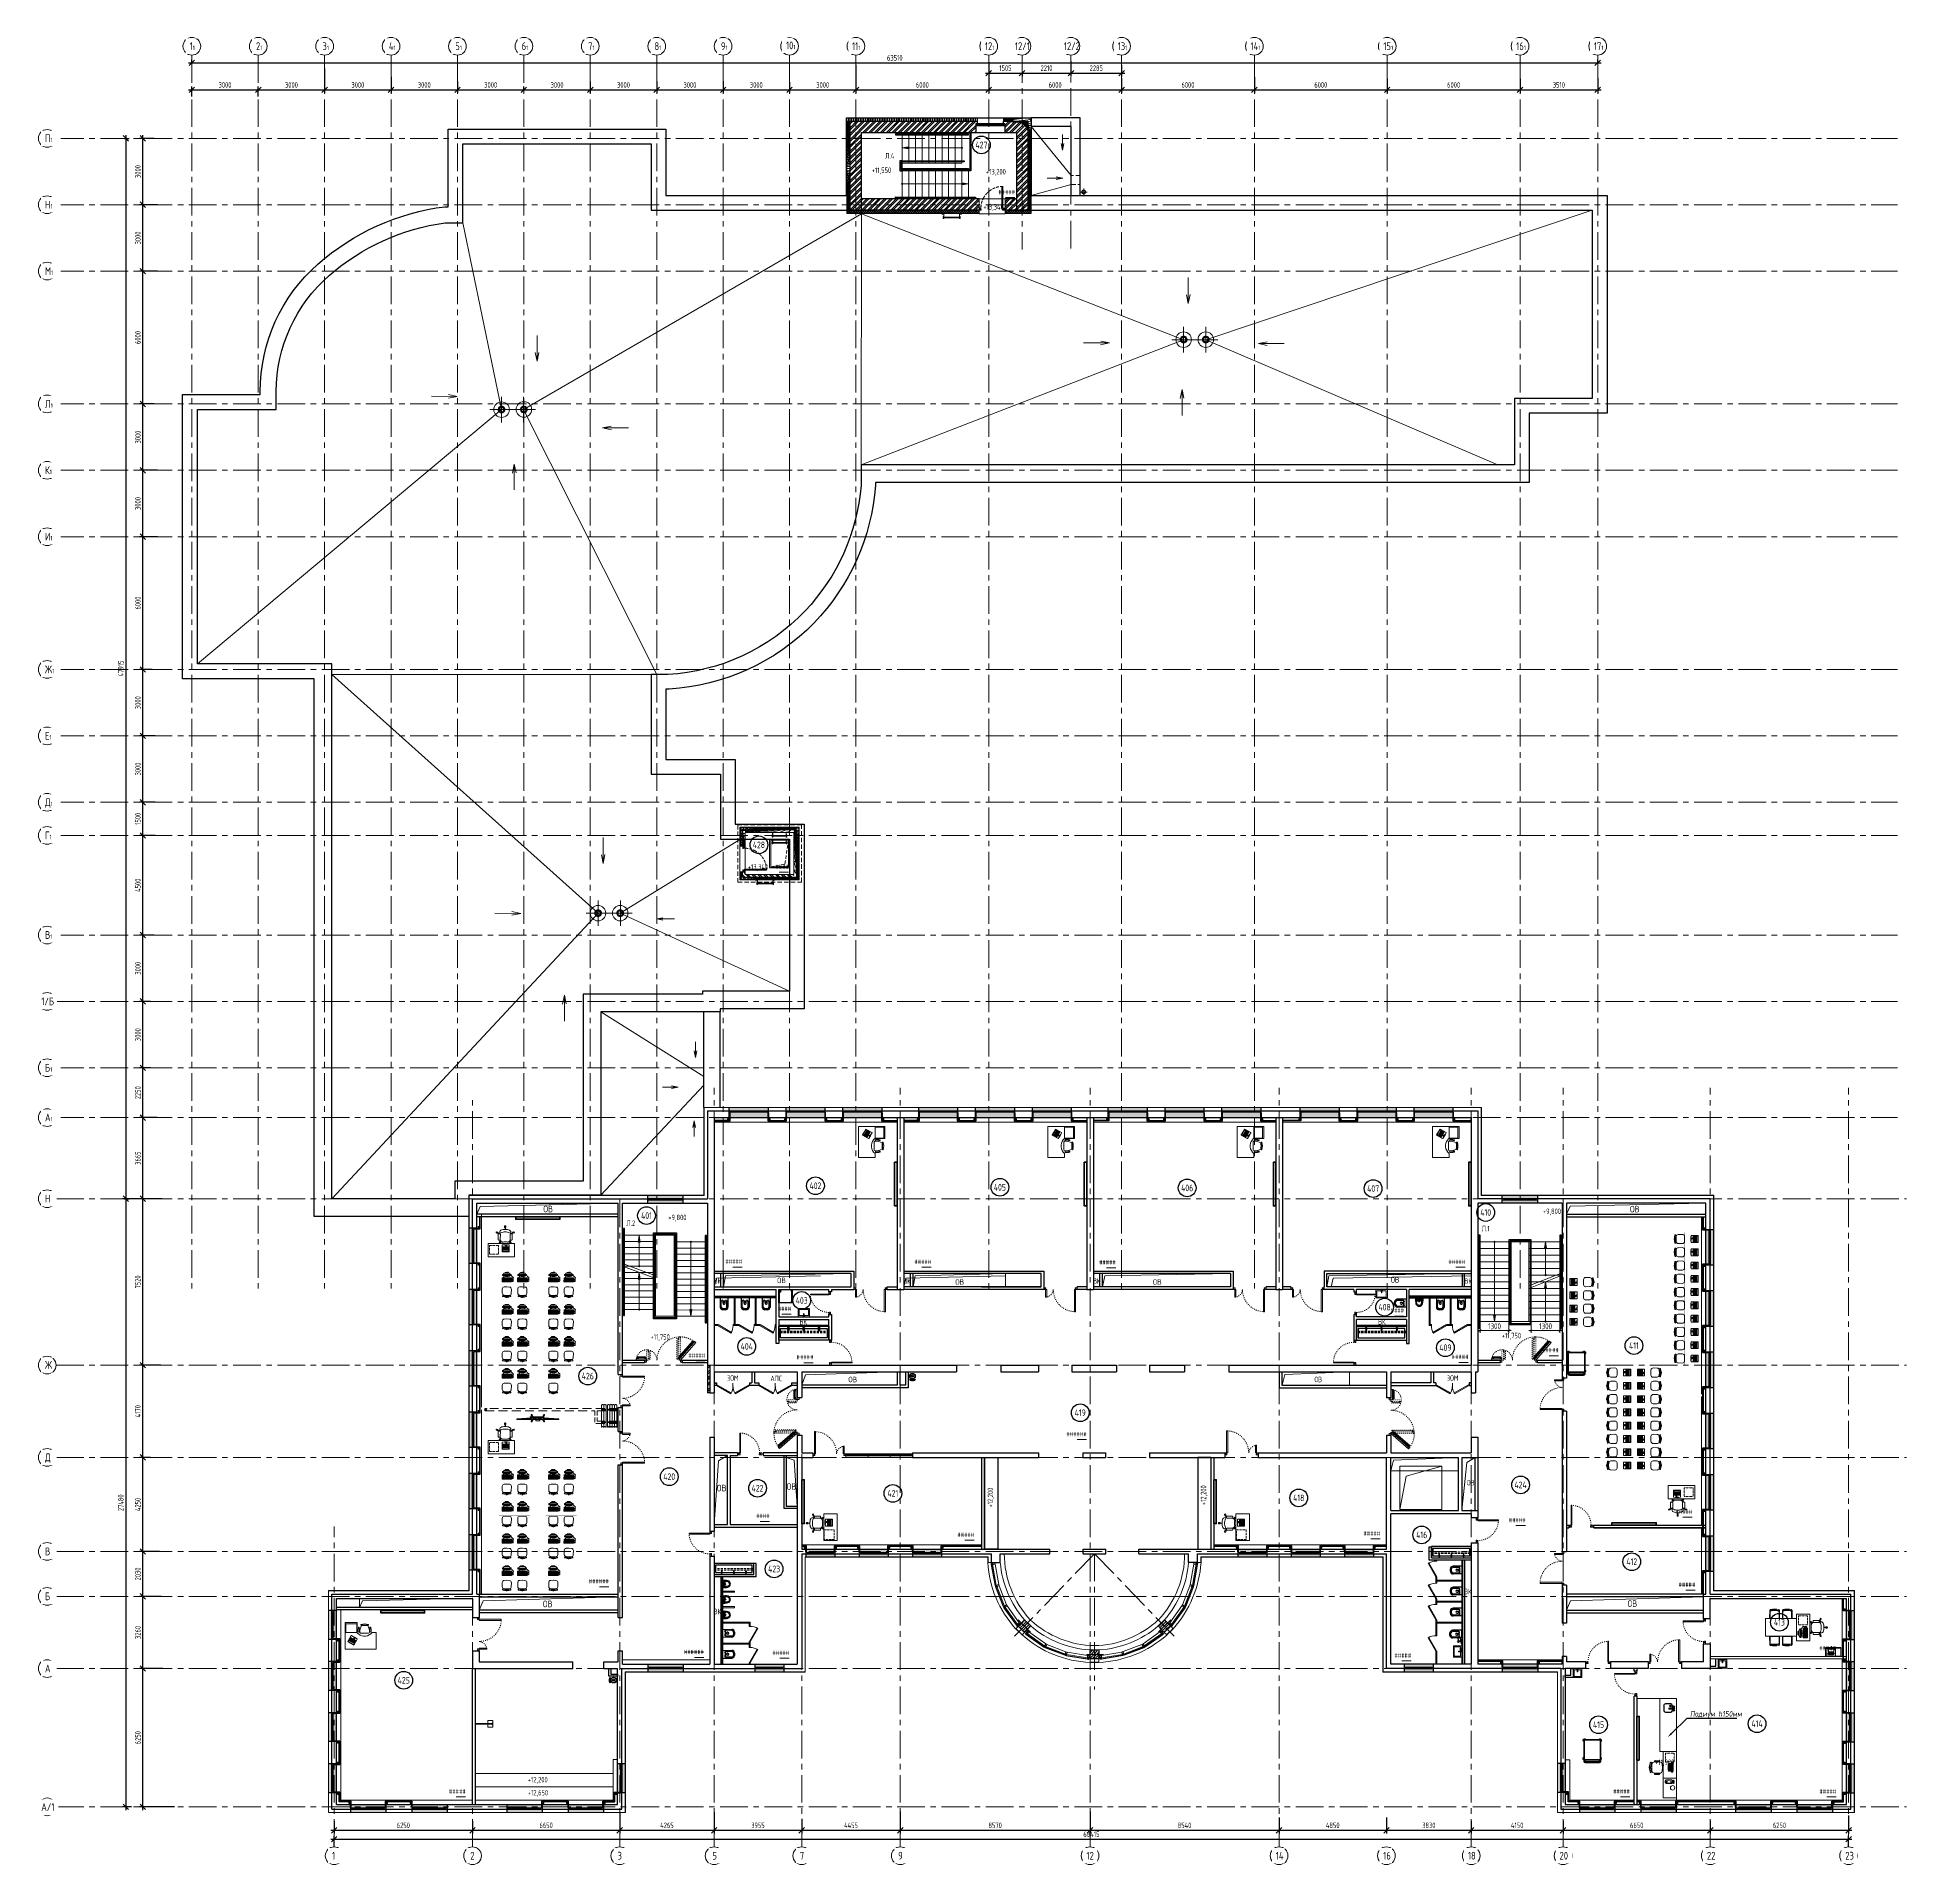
# Model space of a CAD drawing. Header units: millimetres. Extents: x -13407 to 8937287, y -2611 to 109271.
# Drawn here: x -13407 to 71033, y -2611 to 79957 of the extents above; entities that cross this region are included whole.
import ezdxf
from ezdxf import colors
from ezdxf.entities.mleader import LeaderData, LeaderLine
from ezdxf.enums import TextEntityAlignment as Align
from ezdxf.math import Vec2, Vec3

# ---------------------------------------------------------------- set-up
doc = ezdxf.new("R2010")
doc.units = ezdxf.units.MM
for name, pattern in [('ACAD_ISO03W100', [30, 12, -18]), ('ADSK_Штриховая_ш2 п1', [3, 2, -1]), ('CENTER', [2, 1.25, -0.25, 0.25, -0.25]), ('DASHED', [19.05, 12.7, -6.35]), ('HIDDEN', [6, 4, -2]), ('HIDDEN2', [4.7625, 3.175, -1.5875]), ('ГОСТ 2.303 4', [7, 5, -2, 0])]:
    doc.linetypes.add(name, pattern=pattern)
doc.layers.get('Defpoints').update_dxf_attribs({"color": 6})
for name, color, linetype, lineweight in [('!!!_АР_отделка', 92, 'Continuous', 13), ('!!!_АР_перегородки блоки', 7, 'Continuous', 5), ('18_АР_Водостоки', 7, 'Continuous', 18), ('_0', 250, 'Continuous', 9), ('_TEXT', 189, 'Continuous', 30), ('_ТХ_мебель передв', 250, 'Continuous', 13), ('_ТХ_обор_комп принт', 30, 'Continuous', 13), ('KR_STRIH', 8, 'Continuous', 0), ('АР_Витраж', 4, 'Continuous', 15), ('АР_ГКЛ', 250, 'Continuous', 5), ('АР_Двери', 5, 'Continuous', 18), ('АР_Двери фасада', 1, 'Continuous', 15), ('АР_Лестницы', 250, 'Continuous', 15), ('АР_Лестницы ограждение', 94, 'Continuous', 25), ('АР_Маркер экспликации', 239, 'Continuous', 13), ('АР_МосжилНии_Стены', 202, 'Continuous', 30), ('АР_Навесной фасад', 5, 'Continuous', 5), ('АР_Номер помещения', 1, 'Continuous', 25), ('АР_Окна БЛОК', 250, 'Continuous', 13), ('АР_Оси', 193, 'Continuous', 9), ('АР_Оси размеры', 164, 'Continuous', 9), ('АР_Отметки', 250, 'Continuous', 15), ('АР_Перегородки витражные', 152, 'Continuous', 13), ('АР_Перегородки газоблок', 165, 'Continuous', 30), ('АР_Перегородки пеноблок', 174, 'Continuous', 25), ('АР_Перегородки сантехнические', 216, 'Continuous', 9), ('АР_Перегородки_кирпич_Штрих', 244, 'Continuous', 5), ('АР_Подоконники', 163, 'Continuous', 9), ('АР_Помещения_площадь', 19, 'Continuous', 9), ('АР_Размеры дверей', 15, 'Continuous', 0), ('АР_стены', 250, 'Continuous', 30), ('АР_Сущ Несущая стена', 202, 'Continuous', 30), ('АР_тонкая линия', 250, 'Continuous', 0), ('АР_Шкафы ЭОМ', 1, 'Continuous', 0), ('АР_Штриховка кирпич', 250, 'Continuous', 9), ('АР_Штриховка монолит', 250, 'Continuous', 9), ('Пер раздвиж', 7, 'Continuous', 25), ('перекр 0.3', 181, 'Continuous', 30), ('Подвал', 250, 'Continuous', 30), ('Сан.техника', 153, 'Continuous', 9), ('Сантехнические приборы', 7, 'Continuous', 9), ('Специальное оборудование', 7, 'Continuous', 9), ('СТЕНЫ кирпич ЛИДЕР', 250, 'Continuous', 15), ('ТХ_мебель_стац', 250, 'Continuous', 13), ('ТХ_обор_комп принт', 30, 'Continuous', 13), ('ТХ_ОСНОВНОЙ', 103, 'Continuous', 25), ('Эвакуация', 7, 'Continuous', 9)]:
    doc.layers.add(name, color=color, linetype=linetype, lineweight=lineweight)
for name, color, linetype in [('АР_новое окно', 160, 'Continuous'), ('АР_Отверстия', 251, 'Continuous'), ('Тонкая', 7, 'Continuous'), ('ТХ ОБОРУДОВАНИЕ', 250, 'Continuous'), ('ТХ_ВК_оборуд.ТХ', 250, 'Continuous'), ('ТХ_дозаторы', 7, 'Continuous'), ('ТХ_обор_бытовое', 14, 'Continuous'), ('ТХ_подиум скрыть', 7, 'Continuous'), ('ТХ_размеры', 240, 'Continuous'), ('ТХ_сантехника', 253, 'Continuous')]:
    doc.layers.add(name, color=color, linetype=linetype)
doc.layers.get('Defpoints').off()
doc.layers.get('ТХ_ОСНОВНОЙ').off()
doc.styles.add('Arial 200', font='arial.ttf', dxfattribs={"height": 500})
doc.styles.add('ICOCPEUR', font='isocpeur.ttf')
doc.styles.add('ISOCPEUR', font='isocpeur.ttf', dxfattribs={"width": 0.7})
doc.styles.add('SIMPLEX', font='simplex.shx', dxfattribs={"width": 0.85, "oblique": 7})
doc.styles.get("Standard").update_dxf_attribs({"font": 'arial.ttf'})
doc.styles.add('Архитект', font='isocpeur.ttf', dxfattribs={"width": 0.8, "oblique": 8})
doc.styles.add('ГОСТ 2.304', font='isocpeur.ttf', dxfattribs={"width": 0.7})
doc.dimstyles.new('R_100', dxfattribs={"dimtxt": 270, "dimasz": 120, "dimexe": 100, "dimexo": 0, "dimgap": 60, "dimtad": 1, "dimdec": 0, "dimrnd": 5, "dimzin": 0, "dimdsep": 46, "dimtxsty": 'ISOCPEUR', "dimblk": 'ARCHTICK', "dimcen": 0, "dimdle": 100, "dimclrd": 256, "dimclre": 256, "dimclrt": 256, "dimadec": 0, "dimazin": 0, "dimtfac": 2, "dimtdec": 0, "dimtofl": 0, "dimtmove": 1, "dimatfit": 3, "dimfxl": 1, "dimtvp": 3, "dimtolj": 1, "dimtzin": 0, "dimarcsym": 0})
doc.dimstyles.new('СПДС', dxfattribs={"dimscale": 100, "dimtxt": 2.5, "dimasz": 2.5, "dimexe": 1.5, "dimexo": 0, "dimgap": 1, "dimtad": 1, "dimdec": 0, "dimrnd": 1, "dimtxsty": 'ГОСТ 2.304', "dimblk": 'OBLIQUE', "dimcen": 2.5, "dimdle": 1.5, "dimadec": 0, "dimazin": 2, "dimtfac": 0.75, "dimtdec": 0, "dimtmove": 1, "dimatfit": 3, "dimfxl": 1, "dimtolj": 1, "dimarcsym": 1})
pattern_1 = [(335.76716334, (-69115.3163, 318510.941), (0.651582564, 1.447617495), []), (65.76716334, (-69115.3163, 318510.941), (-1.447617495, 0.651582564), [])]
pattern_2 = [(45, (-195010.61, -55205.68), (-132.58252, 132.58252), []), (45, (-194922.23, -55205.68), (-132.58252, 132.58252), [])]
pattern_3 = [(315, (-327916.37, -55205.68), (53.033009, 53.033009), []), (45, (-327916.37, -55205.68), (-53.033009, 53.033009), [])]
pattern_4 = [(315, (-936177549.68, 8363426967.5), (132.5825214725, 132.5825214725), []), (315, (-936177549.68, 8363426879.11), (132.5825214725, 132.5825214725), [])]
pattern_5 = [(315, (-195010.61, -55205.68), (132.58252, 132.58252), []), (315, (-195010.61, -55294.07), (132.58252, 132.58252), [])]
pattern_6 = [(315, (-936177549.685, 8363426967.5), (53.033008589, 53.033008589), []), (45, (-936177549.685, 8363426967.5), (-53.033008589, 53.033008589), [])]
pattern_7 = [(315, (-936178059.685, 8363426967.5), (53.033008589, 53.033008589), []), (45, (-936178059.685, 8363426967.5), (-53.033008589, 53.033008589), [])]

# ---------------------------------------------------------------- blocks, each defined once
blk = doc.blocks.new('_Oblique')
at = {"color": 0, "linetype": 'ByBlock', "lineweight": -2}
blk.add_line((-0.5, -0.5), (0.5, 0.5), dxfattribs=at)
blk = doc.blocks.new('*D187')
at = {"layer": 'АР_Оси размеры', "color": 0, "lineweight": -2, "ltscale": 100, "transparency": 16777216}
for p, q in [((-7744, 6250), (-8793, 6250)), ((-8643, -150), (-8643, 6400)), ((-7209, 0), (-8793, 0))]:
    blk.add_line(p, q, dxfattribs=at)
at = {"layer": 'АР_Оси размеры', "color": 0, "lineweight": -2, "ltscale": 100, "transparency": 16777216, "xscale": 250, "yscale": 250, "zscale": 250}
for p, rotation in [((-8643, 6250), 90), ((-8643, 0), 270)]:
    blk.add_blockref('_Oblique', p, dxfattribs=dict(at, rotation=rotation))
at = {"layer": 'АР_Оси размеры', "color": 0, "ltscale": 100, "transparency": 16777216, "insert": (-8868, 3125), "char_height": 250, "attachment_point": 5, "rotation": 90, "style": 'ГОСТ 2.304'}
blk.add_mtext('\\A1;6250', dxfattribs=at)
blk = doc.blocks.new('*D188')
at = {"layer": 'АР_Оси размеры', "color": 0, "lineweight": -2, "ltscale": 100, "transparency": 16777216}
for p, q in [((-7821, 9510), (-8793, 9510)), ((-8643, 6100), (-8643, 9660)), ((-7744, 6250), (-8793, 6250))]:
    blk.add_line(p, q, dxfattribs=at)
at = {"layer": 'АР_Оси размеры', "color": 0, "lineweight": -2, "ltscale": 100, "transparency": 16777216, "xscale": 250, "yscale": 250, "zscale": 250}
for p, rotation in [((-8643, 9510), 90), ((-8643, 6250), 270)]:
    blk.add_blockref('_Oblique', p, dxfattribs=dict(at, rotation=rotation))
at = {"layer": 'АР_Оси размеры', "color": 0, "ltscale": 100, "transparency": 16777216, "insert": (-8868, 7880), "char_height": 250, "attachment_point": 5, "rotation": 90, "style": 'ГОСТ 2.304'}
blk.add_mtext('\\A1;3260', dxfattribs=at)
blk = doc.blocks.new('*D189')
at = {"layer": 'АР_Оси размеры', "color": 0, "lineweight": -2, "ltscale": 100, "transparency": 16777216}
for p, q in [((-7895, 11540), (-8793, 11540)), ((-8643, 9360), (-8643, 11690)), ((-7821, 9510), (-8793, 9510))]:
    blk.add_line(p, q, dxfattribs=at)
at = {"layer": 'АР_Оси размеры', "color": 0, "lineweight": -2, "ltscale": 100, "transparency": 16777216, "xscale": 250, "yscale": 250, "zscale": 250}
for p, rotation in [((-8643, 11540), 90), ((-8643, 9510), 270)]:
    blk.add_blockref('_Oblique', p, dxfattribs=dict(at, rotation=rotation))
at = {"layer": 'АР_Оси размеры', "color": 0, "ltscale": 100, "transparency": 16777216, "insert": (-8868, 10525), "char_height": 250, "attachment_point": 5, "rotation": 90, "style": 'ГОСТ 2.304'}
blk.add_mtext('\\A1;2030', dxfattribs=at)
blk = doc.blocks.new('*D190')
at = {"layer": 'АР_Оси размеры', "color": 0, "lineweight": -2, "ltscale": 100, "transparency": 16777216}
for p, q in [((-8293, 15790), (-8793, 15790)), ((-8643, 11390), (-8643, 15940)), ((-7895, 11540), (-8793, 11540))]:
    blk.add_line(p, q, dxfattribs=at)
at = {"layer": 'АР_Оси размеры', "color": 0, "lineweight": -2, "ltscale": 100, "transparency": 16777216, "xscale": 250, "yscale": 250, "zscale": 250}
for p, rotation in [((-8643, 15790), 90), ((-8643, 11540), 270)]:
    blk.add_blockref('_Oblique', p, dxfattribs=dict(at, rotation=rotation))
at = {"layer": 'АР_Оси размеры', "color": 0, "ltscale": 100, "transparency": 16777216, "insert": (-8868, 13665), "char_height": 250, "attachment_point": 5, "rotation": 90, "style": 'ГОСТ 2.304'}
blk.add_mtext('\\A1;4250', dxfattribs=at)
blk = doc.blocks.new('*D191')
at = {"layer": 'АР_Оси размеры', "color": 0, "lineweight": -2, "ltscale": 100, "transparency": 16777216}
for p, q in [((-7825, 19960), (-8793, 19960)), ((-8643, 15640), (-8643, 20110)), ((-8293, 15790), (-8793, 15790))]:
    blk.add_line(p, q, dxfattribs=at)
at = {"layer": 'АР_Оси размеры', "color": 0, "lineweight": -2, "ltscale": 100, "transparency": 16777216, "xscale": 250, "yscale": 250, "zscale": 250}
for p, rotation in [((-8643, 19960), 90), ((-8643, 15790), 270)]:
    blk.add_blockref('_Oblique', p, dxfattribs=dict(at, rotation=rotation))
at = {"layer": 'АР_Оси размеры', "color": 0, "ltscale": 100, "transparency": 16777216, "insert": (-8868, 17875), "char_height": 250, "attachment_point": 5, "rotation": 90, "style": 'ГОСТ 2.304'}
blk.add_mtext('\\A1;4170', dxfattribs=at)
blk = doc.blocks.new('*D192')
at = {"layer": 'АР_Оси размеры', "color": 0, "lineweight": -2, "ltscale": 100, "transparency": 16777216}
for p, q in [((-7764, 27480), (-8793, 27480)), ((-8643, 19810), (-8643, 27630)), ((-7825, 19960), (-8793, 19960))]:
    blk.add_line(p, q, dxfattribs=at)
at = {"layer": 'АР_Оси размеры', "color": 0, "lineweight": -2, "ltscale": 100, "transparency": 16777216, "xscale": 250, "yscale": 250, "zscale": 250}
for p, rotation in [((-8643, 27480), 90), ((-8643, 19960), 270)]:
    blk.add_blockref('_Oblique', p, dxfattribs=dict(at, rotation=rotation))
at = {"layer": 'АР_Оси размеры', "color": 0, "ltscale": 100, "transparency": 16777216, "insert": (-8868, 23720), "char_height": 250, "attachment_point": 5, "rotation": 90, "style": 'ГОСТ 2.304'}
blk.add_mtext('\\A1;7520', dxfattribs=at)
blk = doc.blocks.new('*D193')
at = {"layer": 'АР_Оси размеры', "color": 0, "lineweight": -2, "ltscale": 100, "transparency": 16777216}
for p, q in [((-8643, 27330), (-8643, 31295)), ((-7994, 31145), (-8793, 31145)), ((-7764, 27480), (-8793, 27480))]:
    blk.add_line(p, q, dxfattribs=at)
at = {"layer": 'АР_Оси размеры', "color": 0, "lineweight": -2, "ltscale": 100, "transparency": 16777216, "xscale": 250, "yscale": 250, "zscale": 250}
for p, rotation in [((-8643, 31145), 90), ((-8643, 27480), 270)]:
    blk.add_blockref('_Oblique', p, dxfattribs=dict(at, rotation=rotation))
at = {"layer": 'АР_Оси размеры', "color": 0, "ltscale": 100, "transparency": 16777216, "insert": (-8868, 29313), "char_height": 250, "attachment_point": 5, "rotation": 90, "style": 'ГОСТ 2.304'}
blk.add_mtext('\\A1;3665', dxfattribs=at)
blk = doc.blocks.new('*D176')
at = {"layer": 'АР_Оси размеры', "color": 0, "lineweight": -2, "ltscale": 100, "transparency": 16777216}
for p, q in [((-8301, 33395), (-8793, 33395)), ((-8643, 30995), (-8643, 33545)), ((-7994, 31145), (-8793, 31145))]:
    blk.add_line(p, q, dxfattribs=at)
at = {"layer": 'АР_Оси размеры', "color": 0, "lineweight": -2, "ltscale": 100, "transparency": 16777216, "xscale": 250, "yscale": 250, "zscale": 250}
for p, rotation in [((-8643, 33395), 90), ((-8643, 31145), 270)]:
    blk.add_blockref('_Oblique', p, dxfattribs=dict(at, rotation=rotation))
at = {"layer": 'АР_Оси размеры', "color": 0, "ltscale": 100, "transparency": 16777216, "insert": (-8868, 32270), "char_height": 250, "attachment_point": 5, "rotation": 90, "style": 'ГОСТ 2.304'}
blk.add_mtext('\\A1;2250', dxfattribs=at)
blk = doc.blocks.new('*D177')
at = {"layer": 'АР_Оси размеры', "color": 0, "lineweight": -2, "ltscale": 100, "transparency": 16777216}
for p, q in [((-8301, 36395), (-8793, 36395)), ((-8643, 33245), (-8643, 36545)), ((-8301, 33395), (-8793, 33395))]:
    blk.add_line(p, q, dxfattribs=at)
at = {"layer": 'АР_Оси размеры', "color": 0, "lineweight": -2, "ltscale": 100, "transparency": 16777216, "xscale": 250, "yscale": 250, "zscale": 250}
for p, rotation in [((-8643, 36395), 90), ((-8643, 33395), 270)]:
    blk.add_blockref('_Oblique', p, dxfattribs=dict(at, rotation=rotation))
at = {"layer": 'АР_Оси размеры', "color": 0, "ltscale": 100, "transparency": 16777216, "insert": (-8868, 34895), "char_height": 250, "attachment_point": 5, "rotation": 90, "style": 'ГОСТ 2.304'}
blk.add_mtext('\\A1;3000', dxfattribs=at)
blk = doc.blocks.new('*D178')
at = {"layer": 'АР_Оси размеры', "color": 0, "lineweight": -2, "ltscale": 100, "transparency": 16777216}
for p, q in [((-8134, 39395), (-8793, 39395)), ((-8643, 36245), (-8643, 39545)), ((-8301, 36395), (-8793, 36395))]:
    blk.add_line(p, q, dxfattribs=at)
at = {"layer": 'АР_Оси размеры', "color": 0, "lineweight": -2, "ltscale": 100, "transparency": 16777216, "xscale": 250, "yscale": 250, "zscale": 250}
for p, rotation in [((-8643, 39395), 90), ((-8643, 36395), 270)]:
    blk.add_blockref('_Oblique', p, dxfattribs=dict(at, rotation=rotation))
at = {"layer": 'АР_Оси размеры', "color": 0, "ltscale": 100, "transparency": 16777216, "insert": (-8868, 37895), "char_height": 250, "attachment_point": 5, "rotation": 90, "style": 'ГОСТ 2.304'}
blk.add_mtext('\\A1;3000', dxfattribs=at)
blk = doc.blocks.new('*D179')
at = {"layer": 'АР_Оси размеры', "color": 0, "lineweight": -2, "ltscale": 100, "transparency": 16777216}
for p, q in [((-8643, 39245), (-8643, 44045)), ((-8080, 43895), (-8793, 43895)), ((-8134, 39395), (-8793, 39395))]:
    blk.add_line(p, q, dxfattribs=at)
at = {"layer": 'АР_Оси размеры', "color": 0, "lineweight": -2, "ltscale": 100, "transparency": 16777216, "xscale": 250, "yscale": 250, "zscale": 250}
for p, rotation in [((-8643, 43895), 90), ((-8643, 39395), 270)]:
    blk.add_blockref('_Oblique', p, dxfattribs=dict(at, rotation=rotation))
at = {"layer": 'АР_Оси размеры', "color": 0, "ltscale": 100, "transparency": 16777216, "insert": (-8868, 41645), "char_height": 250, "attachment_point": 5, "rotation": 90, "style": 'ГОСТ 2.304'}
blk.add_mtext('\\A1;4500', dxfattribs=at)
blk = doc.blocks.new('*D180')
at = {"layer": 'АР_Оси размеры', "color": 0, "lineweight": -2, "ltscale": 100, "transparency": 16777216}
for p, q in [((-8080, 45395), (-8793, 45395)), ((-8643, 43745), (-8643, 45545)), ((-8080, 43895), (-8793, 43895))]:
    blk.add_line(p, q, dxfattribs=at)
at = {"layer": 'АР_Оси размеры', "color": 0, "lineweight": -2, "ltscale": 100, "transparency": 16777216, "xscale": 250, "yscale": 250, "zscale": 250}
for p, rotation in [((-8643, 45395), 90), ((-8643, 43895), 270)]:
    blk.add_blockref('_Oblique', p, dxfattribs=dict(at, rotation=rotation))
at = {"layer": 'АР_Оси размеры', "color": 0, "ltscale": 100, "transparency": 16777216, "insert": (-8868, 44645), "char_height": 250, "attachment_point": 5, "rotation": 90, "style": 'ГОСТ 2.304'}
blk.add_mtext('\\A1;1500', dxfattribs=at)
blk = doc.blocks.new('*D181')
at = {"layer": 'АР_Оси размеры', "color": 0, "lineweight": -2, "ltscale": 100, "transparency": 16777216}
for p, q in [((-8219, 48395), (-8793, 48395)), ((-8643, 45245), (-8643, 48545)), ((-8080, 45395), (-8793, 45395))]:
    blk.add_line(p, q, dxfattribs=at)
at = {"layer": 'АР_Оси размеры', "color": 0, "lineweight": -2, "ltscale": 100, "transparency": 16777216, "xscale": 250, "yscale": 250, "zscale": 250}
for p, rotation in [((-8643, 48395), 90), ((-8643, 45395), 270)]:
    blk.add_blockref('_Oblique', p, dxfattribs=dict(at, rotation=rotation))
at = {"layer": 'АР_Оси размеры', "color": 0, "ltscale": 100, "transparency": 16777216, "insert": (-8868, 46895), "char_height": 250, "attachment_point": 5, "rotation": 90, "style": 'ГОСТ 2.304'}
blk.add_mtext('\\A1;3000', dxfattribs=at)
blk = doc.blocks.new('*D182')
at = {"layer": 'АР_Оси размеры', "color": 0, "lineweight": -2, "ltscale": 100, "transparency": 16777216}
for p, q in [((-8643, 48245), (-8643, 51545)), ((-8219, 51395), (-8793, 51395)), ((-8080, 48395), (-8793, 48395))]:
    blk.add_line(p, q, dxfattribs=at)
at = {"layer": 'АР_Оси размеры', "color": 0, "lineweight": -2, "ltscale": 100, "transparency": 16777216, "xscale": 250, "yscale": 250, "zscale": 250}
for p, rotation in [((-8643, 51395), 90), ((-8643, 48395), 270)]:
    blk.add_blockref('_Oblique', p, dxfattribs=dict(at, rotation=rotation))
at = {"layer": 'АР_Оси размеры', "color": 0, "ltscale": 100, "transparency": 16777216, "insert": (-8868, 49895), "char_height": 250, "attachment_point": 5, "rotation": 90, "style": 'ГОСТ 2.304'}
blk.add_mtext('\\A1;3000', dxfattribs=at)
blk = doc.blocks.new('*D183')
at = {"layer": 'АР_Оси размеры', "color": 0, "lineweight": -2, "ltscale": 100, "transparency": 16777216}
for p, q in [((-8643, 51245), (-8643, 57545)), ((-7988, 57395), (-8793, 57395)), ((-8219, 51395), (-8793, 51395))]:
    blk.add_line(p, q, dxfattribs=at)
at = {"layer": 'АР_Оси размеры', "color": 0, "lineweight": -2, "ltscale": 100, "transparency": 16777216, "xscale": 250, "yscale": 250, "zscale": 250}
for p, rotation in [((-8643, 57395), 90), ((-8643, 51395), 270)]:
    blk.add_blockref('_Oblique', p, dxfattribs=dict(at, rotation=rotation))
at = {"layer": 'АР_Оси размеры', "color": 0, "ltscale": 100, "transparency": 16777216, "insert": (-8868, 54395), "char_height": 250, "attachment_point": 5, "rotation": 90, "style": 'ГОСТ 2.304'}
blk.add_mtext('\\A1;6000', dxfattribs=at)
blk = doc.blocks.new('*D184')
at = {"layer": 'АР_Оси размеры', "color": 0, "lineweight": -2, "ltscale": 100, "transparency": 16777216}
for p, q in [((-8131, 60395), (-8793, 60395)), ((-8643, 57245), (-8643, 60545)), ((-7988, 57395), (-8793, 57395))]:
    blk.add_line(p, q, dxfattribs=at)
at = {"layer": 'АР_Оси размеры', "color": 0, "lineweight": -2, "ltscale": 100, "transparency": 16777216, "xscale": 250, "yscale": 250, "zscale": 250}
for p, rotation in [((-8643, 60395), 90), ((-8643, 57395), 270)]:
    blk.add_blockref('_Oblique', p, dxfattribs=dict(at, rotation=rotation))
at = {"layer": 'АР_Оси размеры', "color": 0, "ltscale": 100, "transparency": 16777216, "insert": (-8868, 58895), "char_height": 250, "attachment_point": 5, "rotation": 90, "style": 'ГОСТ 2.304'}
blk.add_mtext('\\A1;3000', dxfattribs=at)
blk = doc.blocks.new('*D185')
at = {"layer": 'АР_Оси размеры', "color": 0, "lineweight": -2, "ltscale": 100, "transparency": 16777216}
for p, q in [((-8131, 63395), (-8793, 63395)), ((-8643, 60245), (-8643, 63545)), ((-7988, 60395), (-8793, 60395))]:
    blk.add_line(p, q, dxfattribs=at)
at = {"layer": 'АР_Оси размеры', "color": 0, "lineweight": -2, "ltscale": 100, "transparency": 16777216, "xscale": 250, "yscale": 250, "zscale": 250}
for p, rotation in [((-8643, 63395), 90), ((-8643, 60395), 270)]:
    blk.add_blockref('_Oblique', p, dxfattribs=dict(at, rotation=rotation))
at = {"layer": 'АР_Оси размеры', "color": 0, "ltscale": 100, "transparency": 16777216, "insert": (-8868, 61895), "char_height": 250, "attachment_point": 5, "rotation": 90, "style": 'ГОСТ 2.304'}
blk.add_mtext('\\A1;3000', dxfattribs=at)
blk = doc.blocks.new('*D186')
at = {"layer": 'АР_Оси размеры', "color": 0, "lineweight": -2, "ltscale": 100, "transparency": 16777216}
for p, q in [((-7983, 69395), (-8793, 69395)), ((-8643, 63245), (-8643, 69545)), ((-8131, 63395), (-8793, 63395))]:
    blk.add_line(p, q, dxfattribs=at)
at = {"layer": 'АР_Оси размеры', "color": 0, "lineweight": -2, "ltscale": 100, "transparency": 16777216, "xscale": 250, "yscale": 250, "zscale": 250}
for p, rotation in [((-8643, 69395), 90), ((-8643, 63395), 270)]:
    blk.add_blockref('_Oblique', p, dxfattribs=dict(at, rotation=rotation))
at = {"layer": 'АР_Оси размеры', "color": 0, "ltscale": 100, "transparency": 16777216, "insert": (-8868, 66395), "char_height": 250, "attachment_point": 5, "rotation": 90, "style": 'ГОСТ 2.304'}
blk.add_mtext('\\A1;6000', dxfattribs=at)
blk = doc.blocks.new('*D173')
at = {"layer": 'АР_Оси размеры', "color": 0, "lineweight": -2, "ltscale": 100, "transparency": 16777216}
for p, q in [((-8131, 72395), (-8793, 72395)), ((-8643, 69245), (-8643, 72545)), ((-7988, 69395), (-8793, 69395))]:
    blk.add_line(p, q, dxfattribs=at)
at = {"layer": 'АР_Оси размеры', "color": 0, "lineweight": -2, "ltscale": 100, "transparency": 16777216, "xscale": 250, "yscale": 250, "zscale": 250}
for p, rotation in [((-8643, 72395), 90), ((-8643, 69395), 270)]:
    blk.add_blockref('_Oblique', p, dxfattribs=dict(at, rotation=rotation))
at = {"layer": 'АР_Оси размеры', "color": 0, "ltscale": 100, "transparency": 16777216, "insert": (-8868, 70895), "char_height": 250, "attachment_point": 5, "rotation": 90, "style": 'ГОСТ 2.304'}
blk.add_mtext('\\A1;3000', dxfattribs=at)
blk = doc.blocks.new('*D174')
at = {"layer": 'АР_Оси размеры', "color": 0, "lineweight": -2, "ltscale": 100, "transparency": 16777216}
for p, q in [((-8131, 75395), (-8793, 75395)), ((-8643, 72245), (-8643, 75545)), ((-7988, 72395), (-8793, 72395))]:
    blk.add_line(p, q, dxfattribs=at)
at = {"layer": 'АР_Оси размеры', "color": 0, "lineweight": -2, "ltscale": 100, "transparency": 16777216, "xscale": 250, "yscale": 250, "zscale": 250}
for p, rotation in [((-8643, 75395), 90), ((-8643, 72395), 270)]:
    blk.add_blockref('_Oblique', p, dxfattribs=dict(at, rotation=rotation))
at = {"layer": 'АР_Оси размеры', "color": 0, "ltscale": 100, "transparency": 16777216, "insert": (-8868, 73895), "char_height": 250, "attachment_point": 5, "rotation": 90, "style": 'ГОСТ 2.304'}
blk.add_mtext('\\A1;3000', dxfattribs=at)
blk = doc.blocks.new('*D175')
at = {"layer": 'АР_Оси размеры', "color": 0, "lineweight": -2, "ltscale": 100, "transparency": 16777216}
for p, q in [((-9469, 75395), (-9263, 75395)), ((-9413, 75545), (-9413, 27330)), ((-9469, 27480), (-9263, 27480))]:
    blk.add_line(p, q, dxfattribs=at)
at = {"layer": 'АР_Оси размеры', "color": 0, "lineweight": -2, "ltscale": 100, "transparency": 16777216, "xscale": 250, "yscale": 250, "zscale": 250}
for p, rotation in [((-9413, 75395), 90), ((-9413, 27480), 270)]:
    blk.add_blockref('_Oblique', p, dxfattribs=dict(at, rotation=rotation))
at = {"layer": 'АР_Оси размеры', "color": 0, "ltscale": 100, "transparency": 16777216, "insert": (-9638, 51438), "char_height": 250, "attachment_point": 5, "rotation": 90, "style": 'ГОСТ 2.304'}
blk.add_mtext('\\A1;47915', dxfattribs=at)
blk = doc.blocks.new('*U7')
for p, q in [((0, 0), (0, -50)), ((700, 0), (700, -50))]:
    blk.add_line(p, q)
blk.add_lwpolyline([(0, 0), (606, 350), (628, 312), (22, -38)], close=True)
blk.add_arc((0, 0), 700, 0, 30)
blk = doc.blocks.new('*U78')
blk.add_lwpolyline([(-100, 80), (-100, 1010), (-140, 1010), (-140, 80)], close=True)
for points in [[(-1130, 0), (-1130, 80), (-1075, 80), (-1075, 0), (-1130, 0)], [(-1075, 80), (-1075, 0), (-1015, 0), (-1015, 40), (-1030, 40), (-1030, 80), (-1075, 80)], [(-55, 80), (-55, 0), (-115, 0), (-115, 40), (-100, 40), (-100, 80), (-55, 80)], [(0, 0), (0, 80), (-55, 80), (-55, 0), (0, 0)]]:
    blk.add_lwpolyline(points)
at = {"linetype": 'ACAD_ISO03W100', "ltscale": 3}
blk.add_arc((-100, 80), 930, 90, 180, dxfattribs=at)
blk = doc.blocks.new('*U13')
for p, q in [((-700, 0), (-700, 50)), ((0, 0), (0, 50))]:
    blk.add_line(p, q)
blk.add_lwpolyline([(0, 0), (-606, -350), (-628, -312), (-22, 38)], close=True)
blk.add_arc((0, 0), 700, 180, 210)
blk = doc.blocks.new('Полуторная_на лестницу')
for points in [[(75, 80), (75, 1080), (125, 1080), (125, 80)], [(1375, 430), (1375, 80), (1425, 80), (1425, 430)]]:
    blk.add_lwpolyline(points, close=True)
for points in [[(0, 0), (0, 80), (20, 80), (20, 0), (0, 0)], [(20, 80), (20, 0), (90, 0), (90, 30), (75, 30), (75, 80), (20, 80)], [(1480, 80), (1480, 0), (1410, 0), (1410, 30), (1425, 30), (1425, 80), (1480, 80)], [(1500, 0), (1500, 80), (1480, 80), (1480, 0), (1500, 0)]]:
    blk.add_lwpolyline(points)
at = {"linetype": 'ACAD_ISO03W100', "ltscale": 3}
for centre, radius, start, end in [((75, 80), 1000, 0, 90), ((1465, 40), 392, 95.90754, 174.09246)]:
    blk.add_arc(centre, radius, start, end, dxfattribs=at)
blk = doc.blocks.new('*U48')
h = blk.add_hatch(color=256)
h.dxf.hatch_style = 1
edge = h.paths.add_edge_path()
edge.add_arc((0, 0), 27.6, 359.64, 719.64)
h = blk.add_hatch(color=256)
h.dxf.hatch_style = 1
h.paths.add_polyline_path([(1380, -44), (1380, 44), (1680, 0)])
blk.add_line((1680, 0), (0, 0))
blk.add_lwpolyline([(1380, 44), (1380, -44), (1680, 0), (1380, 44)])
blk.add_circle((0, 0), 27.6)
blk = doc.blocks.new('*U47')
h = blk.add_hatch(color=256)
h.dxf.hatch_style = 1
edge = h.paths.add_edge_path()
edge.add_arc((0, 0), 27.6, 359.64, 719.64)
h = blk.add_hatch(color=256)
h.dxf.hatch_style = 1
h.paths.add_polyline_path([(3060, -44), (3060, 44), (3360, 0)])
blk.add_line((3360, 0), (0, 0))
blk.add_lwpolyline([(3060, 44), (3060, -44), (3360, 0), (3060, 44)])
blk.add_circle((0, 0), 27.6)
blk = doc.blocks.new('*U58')
at = {"true_color": 0xffffff}
h = blk.add_hatch(color=7, dxfattribs=at)
h.dxf.hatch_style = 1
h.paths.add_polyline_path([(-1600, -140), (0, -140), (0, 220), (-1600, 220)])
at = {"lineweight": 30}
for p, q in [((-1600, -140), (-1600, 220)), ((0, -140), (0, 220))]:
    blk.add_line(p, q, dxfattribs=at)
for p, q in [((0, 220), (-1600, 220)), ((-1600, 70), (0, 70)), ((-1600, 0), (0, 0)), ((-1530, 0), (-1530, 70)), ((-1530, 35), (-70, 35)), ((-70, 0), (-70, 70)), ((-1600, -140), (0, -140)), ((-1600, -140), (-1600, -140)), ((-1600, -140), (-1600, -140)), ((0, -140), (0, -140)), ((0, -140), (0, -140))]:
    blk.add_line(p, q)
blk = doc.blocks.new('*U59')
at = {"true_color": 0xffffff}
h = blk.add_hatch(color=7, dxfattribs=at)
h.dxf.hatch_style = 1
h.paths.add_polyline_path([(-1310, -140), (0, -140), (0, 220), (-1310, 220)])
at = {"lineweight": 30}
for p, q in [((-1310, -140), (-1310, 220)), ((0, -140), (0, 220))]:
    blk.add_line(p, q, dxfattribs=at)
for p, q in [((0, 220), (-1310, 220)), ((-1310, 70), (0, 70)), ((-1310, 0), (0, 0)), ((-1240, 0), (-1240, 70)), ((-1240, 35), (-70, 35)), ((-70, 0), (-70, 70)), ((-1310, -140), (0, -140)), ((-1310, -140), (-1310, -140)), ((-1310, -140), (-1310, -140)), ((0, -140), (0, -140)), ((0, -140), (0, -140))]:
    blk.add_line(p, q)
blk = doc.blocks.new('*U60')
at = {"true_color": 0xffffff}
h = blk.add_hatch(color=7, dxfattribs=at)
h.dxf.hatch_style = 1
h.paths.add_polyline_path([(-1770, -240), (0, -240), (0, 220), (-1770, 220)])
at = {"lineweight": 30}
for p, q in [((-1770, -240), (-1770, 220)), ((0, -240), (0, 220))]:
    blk.add_line(p, q, dxfattribs=at)
for p, q in [((0, 220), (-1770, 220)), ((-1770, 70), (0, 70)), ((-1770, 0), (0, 0)), ((-1700, 0), (-1700, 70)), ((-1700, 35), (-70, 35)), ((-70, 0), (-70, 70)), ((-1770, -240), (0, -240)), ((-1770, -240), (-1770, -240)), ((-1770, -240), (-1770, -240)), ((0, -240), (0, -240)), ((0, -240), (0, -240))]:
    blk.add_line(p, q)
blk = doc.blocks.new('*U61')
at = {"true_color": 0xffffff}
h = blk.add_hatch(color=7, dxfattribs=at)
h.dxf.hatch_style = 1
h.paths.add_polyline_path([(-1310, 140), (0, 140), (0, -220), (-1310, -220)])
at = {"lineweight": 30}
for p, q in [((-1310, 140), (-1310, -220)), ((0, 140), (0, -220))]:
    blk.add_line(p, q, dxfattribs=at)
for p, q in [((-1310, 140), (0, 140)), ((-1310, 140), (-1310, 140)), ((-1310, 140), (-1310, 140)), ((-1310, 0), (0, 0)), ((0, 140), (0, 140)), ((0, 140), (0, 140)), ((-1310, -70), (0, -70)), ((0, -220), (-1310, -220)), ((-1240, 0), (-1240, -70)), ((-1240, -35), (-70, -35)), ((-70, 0), (-70, -70))]:
    blk.add_line(p, q)
blk = doc.blocks.new('*U62')
at = {"true_color": 0xffffff}
h = blk.add_hatch(color=7, dxfattribs=at)
h.dxf.hatch_style = 1
h.paths.add_polyline_path([(-1600, 140), (0, 140), (0, -220), (-1600, -220)])
at = {"lineweight": 30}
for p, q in [((-1600, 140), (-1600, -220)), ((0, 140), (0, -220))]:
    blk.add_line(p, q, dxfattribs=at)
for p, q in [((-1600, 140), (0, 140)), ((-1600, 140), (-1600, 140)), ((-1600, 140), (-1600, 140)), ((-1600, 0), (0, 0)), ((0, 140), (0, 140)), ((0, 140), (0, 140)), ((-1600, -70), (0, -70)), ((0, -220), (-1600, -220)), ((-1530, 0), (-1530, -70)), ((-1530, -35), (-70, -35)), ((-70, 0), (-70, -70))]:
    blk.add_line(p, q)
blk = doc.blocks.new('витраж класс')
at = {"layer": 'ТХ ОБОРУДОВАНИЕ', "linetype": 'Continuous', "lineweight": 15}
for p, q in [((971279, -132904), (970279, -132904)), ((970279, -132930), (970279, -132904)), ((970279, -132930), (970279, -133004)), ((970329, -132930), (970279, -132930)), ((970279, -133004), (970279, -132930)), ((970329, -133004), (970279, -133004)), ((970279, -133004), (971279, -133004)), ((970329, -132930), (970329, -133004)), ((971229, -132930), (970329, -132930)), ((970329, -132967), (971229, -132967)), ((970329, -133004), (971229, -133004)), ((971229, -132930), (971279, -132930)), ((971229, -132930), (971229, -133004)), ((971229, -133004), (971279, -133004)), ((971279, -132930), (971279, -132904)), ((971279, -132930), (971279, -133004)), ((971279, -133004), (971279, -132930))]:
    blk.add_line(p, q, dxfattribs=at)
blk = doc.blocks.new('*U11')
for points in [[(0, 0), (0, -80), (55, -80), (55, 0), (0, 0)], [(55, -80), (55, 0), (115, 0), (115, -40), (100, -40), (100, -80), (55, -80)], [(1045, -80), (1045, 0), (985, 0), (985, -40), (1000, -40), (1000, -80), (1045, -80)], [(1100, 0), (1100, -80), (1045, -80), (1045, 0), (1100, 0)]]:
    blk.add_lwpolyline(points)
blk.add_lwpolyline([(100, -80), (100, -980), (140, -980), (140, -80)], close=True)
at = {"linetype": 'ACAD_ISO03W100', "ltscale": 3}
blk.add_arc((100, -80), 900, 270, 0, dxfattribs=at)
blk = doc.blocks.new('*U80')
for points in [[(-55, -80), (-55, 0), (-115, 0), (-115, -40), (-100, -40), (-100, -80), (-55, -80)], [(0, 0), (0, -80), (-55, -80), (-55, 0), (0, 0)], [(-1130, 0), (-1130, -80), (-1075, -80), (-1075, 0), (-1130, 0)], [(-1075, -80), (-1075, 0), (-1015, 0), (-1015, -40), (-1030, -40), (-1030, -80), (-1075, -80)]]:
    blk.add_lwpolyline(points)
blk.add_lwpolyline([(-100, -80), (-100, -1010), (-140, -1010), (-140, -80)], close=True)
at = {"linetype": 'ACAD_ISO03W100', "ltscale": 3}
blk.add_arc((-100, -80), 930, 180, 270, dxfattribs=at)
blk = doc.blocks.new('*D161')
at = {"layer": 'АР_Оси размеры', "color": 0, "lineweight": -2, "ltscale": 100, "transparency": 16777216}
for p, q in [((0, -649), (0, -1209)), ((6250, -649), (6250, -1209)), ((-150, -1059), (6400, -1059))]:
    blk.add_line(p, q, dxfattribs=at)
at = {"layer": 'АР_Оси размеры', "color": 0, "lineweight": -2, "ltscale": 100, "transparency": 16777216, "xscale": 250, "yscale": 250, "zscale": 250, "rotation": 180}
blk.add_blockref('_Oblique', (0, -1059), dxfattribs=at)
at = {"layer": 'АР_Оси размеры', "color": 0, "lineweight": -2, "ltscale": 100, "transparency": 16777216, "xscale": 250, "yscale": 250, "zscale": 250}
blk.add_blockref('_Oblique', (6250, -1059), dxfattribs=at)
at = {"layer": 'АР_Оси размеры', "color": 0, "ltscale": 100, "transparency": 16777216, "insert": (3125, -834), "char_height": 250, "attachment_point": 5, "style": 'ГОСТ 2.304'}
blk.add_mtext('\\A1;6250', dxfattribs=at)
blk = doc.blocks.new('*D162')
at = {"layer": 'АР_Оси размеры', "color": 0, "lineweight": -2, "ltscale": 100, "transparency": 16777216}
for p, q in [((6250, -649), (6250, -1209)), ((12900, -235), (12900, -1209)), ((6100, -1059), (13050, -1059))]:
    blk.add_line(p, q, dxfattribs=at)
at = {"layer": 'АР_Оси размеры', "color": 0, "lineweight": -2, "ltscale": 100, "transparency": 16777216, "xscale": 250, "yscale": 250, "zscale": 250, "rotation": 180}
blk.add_blockref('_Oblique', (6250, -1059), dxfattribs=at)
at = {"layer": 'АР_Оси размеры', "color": 0, "lineweight": -2, "ltscale": 100, "transparency": 16777216, "xscale": 250, "yscale": 250, "zscale": 250}
blk.add_blockref('_Oblique', (12900, -1059), dxfattribs=at)
at = {"layer": 'АР_Оси размеры', "color": 0, "ltscale": 100, "transparency": 16777216, "insert": (9575, -834), "char_height": 250, "attachment_point": 5, "style": 'ГОСТ 2.304'}
blk.add_mtext('\\A1;6650', dxfattribs=at)
blk = doc.blocks.new('*D163')
at = {"layer": 'АР_Оси размеры', "color": 0, "lineweight": -2, "ltscale": 100, "transparency": 16777216}
for p, q in [((12900, -235), (12900, -1209)), ((17165, -235), (17165, -1209)), ((12750, -1059), (17315, -1059))]:
    blk.add_line(p, q, dxfattribs=at)
at = {"layer": 'АР_Оси размеры', "color": 0, "lineweight": -2, "ltscale": 100, "transparency": 16777216, "xscale": 250, "yscale": 250, "zscale": 250, "rotation": 180}
blk.add_blockref('_Oblique', (12900, -1059), dxfattribs=at)
at = {"layer": 'АР_Оси размеры', "color": 0, "lineweight": -2, "ltscale": 100, "transparency": 16777216, "xscale": 250, "yscale": 250, "zscale": 250}
blk.add_blockref('_Oblique', (17165, -1059), dxfattribs=at)
at = {"layer": 'АР_Оси размеры', "color": 0, "ltscale": 100, "transparency": 16777216, "insert": (15032, -834), "char_height": 250, "attachment_point": 5, "style": 'ГОСТ 2.304'}
blk.add_mtext('\\A1;4265', dxfattribs=at)
blk = doc.blocks.new('*D164')
at = {"layer": 'АР_Оси размеры', "color": 0, "lineweight": -2, "ltscale": 100, "transparency": 16777216}
for p, q in [((17165, -235), (17165, -1209)), ((21120, -536), (21120, -1209)), ((17015, -1059), (21270, -1059))]:
    blk.add_line(p, q, dxfattribs=at)
at = {"layer": 'АР_Оси размеры', "color": 0, "lineweight": -2, "ltscale": 100, "transparency": 16777216, "xscale": 250, "yscale": 250, "zscale": 250, "rotation": 180}
blk.add_blockref('_Oblique', (17165, -1059), dxfattribs=at)
at = {"layer": 'АР_Оси размеры', "color": 0, "lineweight": -2, "ltscale": 100, "transparency": 16777216, "xscale": 250, "yscale": 250, "zscale": 250}
blk.add_blockref('_Oblique', (21120, -1059), dxfattribs=at)
at = {"layer": 'АР_Оси размеры', "color": 0, "ltscale": 100, "transparency": 16777216, "insert": (19142, -834), "char_height": 250, "attachment_point": 5, "style": 'ГОСТ 2.304'}
blk.add_mtext('\\A1;3955', dxfattribs=at)
blk = doc.blocks.new('*D165')
at = {"layer": 'АР_Оси размеры', "color": 0, "lineweight": -2, "ltscale": 100, "transparency": 16777216}
for p, q in [((21120, -536), (21120, -1209)), ((25575, -217), (25575, -1209)), ((20970, -1059), (25725, -1059))]:
    blk.add_line(p, q, dxfattribs=at)
at = {"layer": 'АР_Оси размеры', "color": 0, "lineweight": -2, "ltscale": 100, "transparency": 16777216, "xscale": 250, "yscale": 250, "zscale": 250, "rotation": 180}
blk.add_blockref('_Oblique', (21120, -1059), dxfattribs=at)
at = {"layer": 'АР_Оси размеры', "color": 0, "lineweight": -2, "ltscale": 100, "transparency": 16777216, "xscale": 250, "yscale": 250, "zscale": 250}
blk.add_blockref('_Oblique', (25575, -1059), dxfattribs=at)
at = {"layer": 'АР_Оси размеры', "color": 0, "ltscale": 100, "transparency": 16777216, "insert": (23348, -834), "char_height": 250, "attachment_point": 5, "style": 'ГОСТ 2.304'}
blk.add_mtext('\\A1;4455', dxfattribs=at)
blk = doc.blocks.new('*D166')
at = {"layer": 'АР_Оси размеры', "color": 0, "lineweight": -2, "ltscale": 100, "transparency": 16777216}
for p, q in [((25575, -217), (25575, -1209)), ((34145, -217), (34145, -1209)), ((25425, -1059), (34295, -1059))]:
    blk.add_line(p, q, dxfattribs=at)
at = {"layer": 'АР_Оси размеры', "color": 0, "lineweight": -2, "ltscale": 100, "transparency": 16777216, "xscale": 250, "yscale": 250, "zscale": 250, "rotation": 180}
blk.add_blockref('_Oblique', (25575, -1059), dxfattribs=at)
at = {"layer": 'АР_Оси размеры', "color": 0, "lineweight": -2, "ltscale": 100, "transparency": 16777216, "xscale": 250, "yscale": 250, "zscale": 250}
blk.add_blockref('_Oblique', (34145, -1059), dxfattribs=at)
at = {"layer": 'АР_Оси размеры', "color": 0, "ltscale": 100, "transparency": 16777216, "insert": (29860, -834), "char_height": 250, "attachment_point": 5, "style": 'ГОСТ 2.304'}
blk.add_mtext('\\A1;8570', dxfattribs=at)
blk = doc.blocks.new('*D167')
at = {"layer": 'АР_Оси размеры', "color": 0, "lineweight": -2, "ltscale": 100, "transparency": 16777216}
for p, q in [((34145, -217), (34145, -1209)), ((42685, -485), (42685, -1209)), ((33995, -1059), (42835, -1059))]:
    blk.add_line(p, q, dxfattribs=at)
at = {"layer": 'АР_Оси размеры', "color": 0, "lineweight": -2, "ltscale": 100, "transparency": 16777216, "xscale": 250, "yscale": 250, "zscale": 250, "rotation": 180}
blk.add_blockref('_Oblique', (34145, -1059), dxfattribs=at)
at = {"layer": 'АР_Оси размеры', "color": 0, "lineweight": -2, "ltscale": 100, "transparency": 16777216, "xscale": 250, "yscale": 250, "zscale": 250}
blk.add_blockref('_Oblique', (42685, -1059), dxfattribs=at)
at = {"layer": 'АР_Оси размеры', "color": 0, "ltscale": 100, "transparency": 16777216, "insert": (38415, -834), "char_height": 250, "attachment_point": 5, "style": 'ГОСТ 2.304'}
blk.add_mtext('\\A1;8540', dxfattribs=at)
blk = doc.blocks.new('*D168')
at = {"layer": 'АР_Оси размеры', "color": 0, "lineweight": -2, "ltscale": 100, "transparency": 16777216}
for p, q in [((47535, -485), (47535, -1209)), ((51365, -636), (51365, -1209)), ((47385, -1059), (51515, -1059))]:
    blk.add_line(p, q, dxfattribs=at)
at = {"layer": 'АР_Оси размеры', "color": 0, "lineweight": -2, "ltscale": 100, "transparency": 16777216, "xscale": 250, "yscale": 250, "zscale": 250, "rotation": 180}
blk.add_blockref('_Oblique', (47535, -1059), dxfattribs=at)
at = {"layer": 'АР_Оси размеры', "color": 0, "lineweight": -2, "ltscale": 100, "transparency": 16777216, "xscale": 250, "yscale": 250, "zscale": 250}
blk.add_blockref('_Oblique', (51365, -1059), dxfattribs=at)
at = {"layer": 'АР_Оси размеры', "color": 0, "ltscale": 100, "transparency": 16777216, "insert": (49450, -834), "char_height": 250, "attachment_point": 5, "style": 'ГОСТ 2.304'}
blk.add_mtext('\\A1;3830', dxfattribs=at)
blk = doc.blocks.new('*D169')
at = {"layer": 'АР_Оси размеры', "color": 0, "lineweight": -2, "ltscale": 100, "transparency": 16777216}
for p, q in [((51365, -636), (51365, -1209)), ((55515, -636), (55515, -1209)), ((51215, -1059), (55665, -1059))]:
    blk.add_line(p, q, dxfattribs=at)
at = {"layer": 'АР_Оси размеры', "color": 0, "lineweight": -2, "ltscale": 100, "transparency": 16777216, "xscale": 250, "yscale": 250, "zscale": 250, "rotation": 180}
blk.add_blockref('_Oblique', (51365, -1059), dxfattribs=at)
at = {"layer": 'АР_Оси размеры', "color": 0, "lineweight": -2, "ltscale": 100, "transparency": 16777216, "xscale": 250, "yscale": 250, "zscale": 250}
blk.add_blockref('_Oblique', (55515, -1059), dxfattribs=at)
at = {"layer": 'АР_Оси размеры', "color": 0, "ltscale": 100, "transparency": 16777216, "insert": (53440, -834), "char_height": 250, "attachment_point": 5, "style": 'ГОСТ 2.304'}
blk.add_mtext('\\A1;4150', dxfattribs=at)
blk = doc.blocks.new('*D170')
at = {"layer": 'АР_Оси размеры', "color": 0, "lineweight": -2, "ltscale": 100, "transparency": 16777216}
for p, q in [((55515, -636), (55515, -1209)), ((62165, -636), (62165, -1209)), ((55365, -1059), (62315, -1059))]:
    blk.add_line(p, q, dxfattribs=at)
at = {"layer": 'АР_Оси размеры', "color": 0, "lineweight": -2, "ltscale": 100, "transparency": 16777216, "xscale": 250, "yscale": 250, "zscale": 250, "rotation": 180}
blk.add_blockref('_Oblique', (55515, -1059), dxfattribs=at)
at = {"layer": 'АР_Оси размеры', "color": 0, "lineweight": -2, "ltscale": 100, "transparency": 16777216, "xscale": 250, "yscale": 250, "zscale": 250}
blk.add_blockref('_Oblique', (62165, -1059), dxfattribs=at)
at = {"layer": 'АР_Оси размеры', "color": 0, "ltscale": 100, "transparency": 16777216, "insert": (58840, -834), "char_height": 250, "attachment_point": 5, "style": 'ГОСТ 2.304'}
blk.add_mtext('\\A1;6650', dxfattribs=at)
blk = doc.blocks.new('*D171')
at = {"layer": 'АР_Оси размеры', "color": 0, "lineweight": -2, "ltscale": 100, "transparency": 16777216}
for p, q in [((62165, -636), (62165, -1209)), ((68415, -397), (68415, -1209)), ((62015, -1059), (68565, -1059))]:
    blk.add_line(p, q, dxfattribs=at)
at = {"layer": 'АР_Оси размеры', "color": 0, "lineweight": -2, "ltscale": 100, "transparency": 16777216, "xscale": 250, "yscale": 250, "zscale": 250, "rotation": 180}
blk.add_blockref('_Oblique', (62165, -1059), dxfattribs=at)
at = {"layer": 'АР_Оси размеры', "color": 0, "lineweight": -2, "ltscale": 100, "transparency": 16777216, "xscale": 250, "yscale": 250, "zscale": 250}
blk.add_blockref('_Oblique', (68415, -1059), dxfattribs=at)
at = {"layer": 'АР_Оси размеры', "color": 0, "ltscale": 100, "transparency": 16777216, "insert": (65290, -834), "char_height": 250, "attachment_point": 5, "style": 'ГОСТ 2.304'}
blk.add_mtext('\\A1;6250', dxfattribs=at)
blk = doc.blocks.new('*D139')
at = {"layer": 'АР_Оси размеры', "color": 0, "lineweight": -2, "ltscale": 100, "transparency": 16777216}
for p, q in [((42685, -485), (42685, -1209)), ((47535, -485), (47535, -1209)), ((42535, -1059), (47685, -1059))]:
    blk.add_line(p, q, dxfattribs=at)
at = {"layer": 'АР_Оси размеры', "color": 0, "lineweight": -2, "ltscale": 100, "transparency": 16777216, "xscale": 250, "yscale": 250, "zscale": 250, "rotation": 180}
blk.add_blockref('_Oblique', (42685, -1059), dxfattribs=at)
at = {"layer": 'АР_Оси размеры', "color": 0, "lineweight": -2, "ltscale": 100, "transparency": 16777216, "xscale": 250, "yscale": 250, "zscale": 250}
blk.add_blockref('_Oblique', (47535, -1059), dxfattribs=at)
at = {"layer": 'АР_Оси размеры', "color": 0, "ltscale": 100, "transparency": 16777216, "insert": (45110, -834), "char_height": 250, "attachment_point": 5, "style": 'ГОСТ 2.304'}
blk.add_mtext('\\A1;4850', dxfattribs=at)
blk = doc.blocks.new('*D140')
at = {"layer": 'АР_Оси размеры', "color": 0, "lineweight": -2, "ltscale": 100, "transparency": 16777216}
for p, q in [((-6430, 77291), (-6430, 77735)), ((-3430, 77291), (-3430, 77735)), ((-6580, 77585), (-3280, 77585))]:
    blk.add_line(p, q, dxfattribs=at)
at = {"layer": 'АР_Оси размеры', "color": 0, "lineweight": -2, "ltscale": 100, "transparency": 16777216, "xscale": 250, "yscale": 250, "zscale": 250, "rotation": 180}
blk.add_blockref('_Oblique', (-6430, 77585), dxfattribs=at)
at = {"layer": 'АР_Оси размеры', "color": 0, "lineweight": -2, "ltscale": 100, "transparency": 16777216, "xscale": 250, "yscale": 250, "zscale": 250}
blk.add_blockref('_Oblique', (-3430, 77585), dxfattribs=at)
at = {"layer": 'АР_Оси размеры', "color": 0, "ltscale": 100, "transparency": 16777216, "insert": (-4930, 77810), "char_height": 250, "attachment_point": 5, "style": 'ГОСТ 2.304'}
blk.add_mtext('\\A1;3000', dxfattribs=at)
blk = doc.blocks.new('*D141')
at = {"layer": 'АР_Оси размеры', "color": 0, "lineweight": -2, "ltscale": 100, "transparency": 16777216}
for p, q in [((-430, 78555), (-430, 77435)), ((-3430, 77291), (-3430, 77735)), ((-3580, 77585), (-280, 77585))]:
    blk.add_line(p, q, dxfattribs=at)
at = {"layer": 'АР_Оси размеры', "color": 0, "lineweight": -2, "ltscale": 100, "transparency": 16777216, "xscale": 250, "yscale": 250, "zscale": 250, "rotation": 180}
blk.add_blockref('_Oblique', (-3430, 77585), dxfattribs=at)
at = {"layer": 'АР_Оси размеры', "color": 0, "lineweight": -2, "ltscale": 100, "transparency": 16777216, "xscale": 250, "yscale": 250, "zscale": 250}
blk.add_blockref('_Oblique', (-430, 77585), dxfattribs=at)
at = {"layer": 'АР_Оси размеры', "color": 0, "ltscale": 100, "transparency": 16777216, "insert": (-1930, 77810), "char_height": 250, "attachment_point": 5, "style": 'ГОСТ 2.304'}
blk.add_mtext('\\A1;3000', dxfattribs=at)
blk = doc.blocks.new('*D142')
at = {"layer": 'АР_Оси размеры', "color": 0, "lineweight": -2, "ltscale": 100, "transparency": 16777216}
for p, q in [((-430, 78555), (-430, 77435)), ((2570, 78173), (2570, 77435)), ((-580, 77585), (2720, 77585))]:
    blk.add_line(p, q, dxfattribs=at)
at = {"layer": 'АР_Оси размеры', "color": 0, "lineweight": -2, "ltscale": 100, "transparency": 16777216, "xscale": 250, "yscale": 250, "zscale": 250, "rotation": 180}
blk.add_blockref('_Oblique', (-430, 77585), dxfattribs=at)
at = {"layer": 'АР_Оси размеры', "color": 0, "lineweight": -2, "ltscale": 100, "transparency": 16777216, "xscale": 250, "yscale": 250, "zscale": 250}
blk.add_blockref('_Oblique', (2570, 77585), dxfattribs=at)
at = {"layer": 'АР_Оси размеры', "color": 0, "ltscale": 100, "transparency": 16777216, "insert": (1070, 77810), "char_height": 250, "attachment_point": 5, "style": 'ГОСТ 2.304'}
blk.add_mtext('\\A1;3000', dxfattribs=at)
blk = doc.blocks.new('*D143')
at = {"layer": 'АР_Оси размеры', "color": 0, "lineweight": -2, "ltscale": 100, "transparency": 16777216}
for p, q in [((2570, 78173), (2570, 77435)), ((5570, 77967), (5570, 77435)), ((2420, 77585), (5720, 77585))]:
    blk.add_line(p, q, dxfattribs=at)
at = {"layer": 'АР_Оси размеры', "color": 0, "lineweight": -2, "ltscale": 100, "transparency": 16777216, "xscale": 250, "yscale": 250, "zscale": 250, "rotation": 180}
blk.add_blockref('_Oblique', (2570, 77585), dxfattribs=at)
at = {"layer": 'АР_Оси размеры', "color": 0, "lineweight": -2, "ltscale": 100, "transparency": 16777216, "xscale": 250, "yscale": 250, "zscale": 250}
blk.add_blockref('_Oblique', (5570, 77585), dxfattribs=at)
at = {"layer": 'АР_Оси размеры', "color": 0, "ltscale": 100, "transparency": 16777216, "insert": (4070, 77810), "char_height": 250, "attachment_point": 5, "style": 'ГОСТ 2.304'}
blk.add_mtext('\\A1;3000', dxfattribs=at)
blk = doc.blocks.new('*D144')
at = {"layer": 'АР_Оси размеры', "color": 0, "lineweight": -2, "ltscale": 100, "transparency": 16777216}
for p, q in [((5570, 77967), (5570, 77435)), ((8570, 77585), (8570, 77735)), ((5420, 77585), (8720, 77585))]:
    blk.add_line(p, q, dxfattribs=at)
at = {"layer": 'АР_Оси размеры', "color": 0, "lineweight": -2, "ltscale": 100, "transparency": 16777216, "xscale": 250, "yscale": 250, "zscale": 250, "rotation": 180}
blk.add_blockref('_Oblique', (5570, 77585), dxfattribs=at)
at = {"layer": 'АР_Оси размеры', "color": 0, "lineweight": -2, "ltscale": 100, "transparency": 16777216, "xscale": 250, "yscale": 250, "zscale": 250}
blk.add_blockref('_Oblique', (8570, 77585), dxfattribs=at)
at = {"layer": 'АР_Оси размеры', "color": 0, "ltscale": 100, "transparency": 16777216, "insert": (7070, 77810), "char_height": 250, "attachment_point": 5, "style": 'ГОСТ 2.304'}
blk.add_mtext('\\A1;3000', dxfattribs=at)
blk = doc.blocks.new('*D145')
at = {"layer": 'АР_Оси размеры', "color": 0, "lineweight": -2, "ltscale": 100, "transparency": 16777216}
for p, q in [((8570, 77585), (8570, 77735)), ((11570, 77967), (11570, 77435)), ((8420, 77585), (11720, 77585))]:
    blk.add_line(p, q, dxfattribs=at)
at = {"layer": 'АР_Оси размеры', "color": 0, "lineweight": -2, "ltscale": 100, "transparency": 16777216, "xscale": 250, "yscale": 250, "zscale": 250, "rotation": 180}
blk.add_blockref('_Oblique', (8570, 77585), dxfattribs=at)
at = {"layer": 'АР_Оси размеры', "color": 0, "lineweight": -2, "ltscale": 100, "transparency": 16777216, "xscale": 250, "yscale": 250, "zscale": 250}
blk.add_blockref('_Oblique', (11570, 77585), dxfattribs=at)
at = {"layer": 'АР_Оси размеры', "color": 0, "ltscale": 100, "transparency": 16777216, "insert": (10070, 77810), "char_height": 250, "attachment_point": 5, "style": 'ГОСТ 2.304'}
blk.add_mtext('\\A1;3000', dxfattribs=at)
blk = doc.blocks.new('*D146')
at = {"layer": 'АР_Оси размеры', "color": 0, "lineweight": -2, "ltscale": 100, "transparency": 16777216}
for p, q in [((11570, 77967), (11570, 77435)), ((14570, 77961), (14570, 77435)), ((11420, 77585), (14720, 77585))]:
    blk.add_line(p, q, dxfattribs=at)
at = {"layer": 'АР_Оси размеры', "color": 0, "lineweight": -2, "ltscale": 100, "transparency": 16777216, "xscale": 250, "yscale": 250, "zscale": 250, "rotation": 180}
blk.add_blockref('_Oblique', (11570, 77585), dxfattribs=at)
at = {"layer": 'АР_Оси размеры', "color": 0, "lineweight": -2, "ltscale": 100, "transparency": 16777216, "xscale": 250, "yscale": 250, "zscale": 250}
blk.add_blockref('_Oblique', (14570, 77585), dxfattribs=at)
at = {"layer": 'АР_Оси размеры', "color": 0, "ltscale": 100, "transparency": 16777216, "insert": (13070, 77810), "char_height": 250, "attachment_point": 5, "style": 'ГОСТ 2.304'}
blk.add_mtext('\\A1;3000', dxfattribs=at)
blk = doc.blocks.new('*D147')
at = {"layer": 'АР_Оси размеры', "color": 0, "lineweight": -2, "ltscale": 100, "transparency": 16777216}
for p, q in [((14570, 77961), (14570, 77435)), ((17570, 77973), (17570, 77435)), ((14420, 77585), (17720, 77585))]:
    blk.add_line(p, q, dxfattribs=at)
at = {"layer": 'АР_Оси размеры', "color": 0, "lineweight": -2, "ltscale": 100, "transparency": 16777216, "xscale": 250, "yscale": 250, "zscale": 250, "rotation": 180}
blk.add_blockref('_Oblique', (14570, 77585), dxfattribs=at)
at = {"layer": 'АР_Оси размеры', "color": 0, "lineweight": -2, "ltscale": 100, "transparency": 16777216, "xscale": 250, "yscale": 250, "zscale": 250}
blk.add_blockref('_Oblique', (17570, 77585), dxfattribs=at)
at = {"layer": 'АР_Оси размеры', "color": 0, "ltscale": 100, "transparency": 16777216, "insert": (16070, 77810), "char_height": 250, "attachment_point": 5, "style": 'ГОСТ 2.304'}
blk.add_mtext('\\A1;3000', dxfattribs=at)
blk = doc.blocks.new('*D148')
at = {"layer": 'АР_Оси размеры', "color": 0, "lineweight": -2, "ltscale": 100, "transparency": 16777216}
for p, q in [((17570, 77973), (17570, 77435)), ((20570, 77927), (20570, 77435)), ((17420, 77585), (20720, 77585))]:
    blk.add_line(p, q, dxfattribs=at)
at = {"layer": 'АР_Оси размеры', "color": 0, "lineweight": -2, "ltscale": 100, "transparency": 16777216, "xscale": 250, "yscale": 250, "zscale": 250, "rotation": 180}
blk.add_blockref('_Oblique', (17570, 77585), dxfattribs=at)
at = {"layer": 'АР_Оси размеры', "color": 0, "lineweight": -2, "ltscale": 100, "transparency": 16777216, "xscale": 250, "yscale": 250, "zscale": 250}
blk.add_blockref('_Oblique', (20570, 77585), dxfattribs=at)
at = {"layer": 'АР_Оси размеры', "color": 0, "ltscale": 100, "transparency": 16777216, "insert": (19070, 77810), "char_height": 250, "attachment_point": 5, "style": 'ГОСТ 2.304'}
blk.add_mtext('\\A1;3000', dxfattribs=at)
blk = doc.blocks.new('*D149')
at = {"layer": 'АР_Оси размеры', "color": 0, "lineweight": -2, "ltscale": 100, "transparency": 16777216}
for p, q in [((20570, 77927), (20570, 77435)), ((23570, 77927), (23570, 77435)), ((20420, 77585), (23720, 77585))]:
    blk.add_line(p, q, dxfattribs=at)
at = {"layer": 'АР_Оси размеры', "color": 0, "lineweight": -2, "ltscale": 100, "transparency": 16777216, "xscale": 250, "yscale": 250, "zscale": 250, "rotation": 180}
blk.add_blockref('_Oblique', (20570, 77585), dxfattribs=at)
at = {"layer": 'АР_Оси размеры', "color": 0, "lineweight": -2, "ltscale": 100, "transparency": 16777216, "xscale": 250, "yscale": 250, "zscale": 250}
blk.add_blockref('_Oblique', (23570, 77585), dxfattribs=at)
at = {"layer": 'АР_Оси размеры', "color": 0, "ltscale": 100, "transparency": 16777216, "insert": (22070, 77810), "char_height": 250, "attachment_point": 5, "style": 'ГОСТ 2.304'}
blk.add_mtext('\\A1;3000', dxfattribs=at)
blk = doc.blocks.new('*D150')
at = {"layer": 'АР_Оси размеры', "color": 0, "lineweight": -2, "ltscale": 100, "transparency": 16777216}
for p, q in [((23570, 78714), (23570, 77435)), ((29570, 78833), (29570, 77435)), ((23420, 77585), (29720, 77585))]:
    blk.add_line(p, q, dxfattribs=at)
at = {"layer": 'АР_Оси размеры', "color": 0, "lineweight": -2, "ltscale": 100, "transparency": 16777216, "xscale": 250, "yscale": 250, "zscale": 250, "rotation": 180}
blk.add_blockref('_Oblique', (23570, 77585), dxfattribs=at)
at = {"layer": 'АР_Оси размеры', "color": 0, "lineweight": -2, "ltscale": 100, "transparency": 16777216, "xscale": 250, "yscale": 250, "zscale": 250}
blk.add_blockref('_Oblique', (29570, 77585), dxfattribs=at)
at = {"layer": 'АР_Оси размеры', "color": 0, "ltscale": 100, "transparency": 16777216, "insert": (26570, 77810), "char_height": 250, "attachment_point": 5, "style": 'ГОСТ 2.304'}
blk.add_mtext('\\A1;6000', dxfattribs=at)
blk = doc.blocks.new('*D151')
at = {"layer": 'АР_Оси размеры', "color": 0, "lineweight": -2, "ltscale": 100, "transparency": 16777216}
for p, q in [((29570, 78046), (29570, 77435)), ((35570, 78121), (35570, 77435)), ((29420, 77585), (35720, 77585))]:
    blk.add_line(p, q, dxfattribs=at)
at = {"layer": 'АР_Оси размеры', "color": 0, "lineweight": -2, "ltscale": 100, "transparency": 16777216, "xscale": 250, "yscale": 250, "zscale": 250, "rotation": 180}
blk.add_blockref('_Oblique', (29570, 77585), dxfattribs=at)
at = {"layer": 'АР_Оси размеры', "color": 0, "lineweight": -2, "ltscale": 100, "transparency": 16777216, "xscale": 250, "yscale": 250, "zscale": 250}
blk.add_blockref('_Oblique', (35570, 77585), dxfattribs=at)
at = {"layer": 'АР_Оси размеры', "color": 0, "ltscale": 100, "transparency": 16777216, "insert": (32570, 77810), "char_height": 250, "attachment_point": 5, "style": 'ГОСТ 2.304'}
blk.add_mtext('\\A1;6000', dxfattribs=at)
blk = doc.blocks.new('*D152')
at = {"layer": 'АР_Оси размеры', "color": 0, "lineweight": -2, "ltscale": 100, "transparency": 16777216}
for p, q in [((35570, 78121), (35570, 77435)), ((41570, 78158), (41570, 77435)), ((35420, 77585), (41720, 77585))]:
    blk.add_line(p, q, dxfattribs=at)
at = {"layer": 'АР_Оси размеры', "color": 0, "lineweight": -2, "ltscale": 100, "transparency": 16777216, "xscale": 250, "yscale": 250, "zscale": 250, "rotation": 180}
blk.add_blockref('_Oblique', (35570, 77585), dxfattribs=at)
at = {"layer": 'АР_Оси размеры', "color": 0, "lineweight": -2, "ltscale": 100, "transparency": 16777216, "xscale": 250, "yscale": 250, "zscale": 250}
blk.add_blockref('_Oblique', (41570, 77585), dxfattribs=at)
at = {"layer": 'АР_Оси размеры', "color": 0, "ltscale": 100, "transparency": 16777216, "insert": (38570, 77810), "char_height": 250, "attachment_point": 5, "style": 'ГОСТ 2.304'}
blk.add_mtext('\\A1;6000', dxfattribs=at)
blk = doc.blocks.new('*D153')
at = {"layer": 'АР_Оси размеры', "color": 0, "lineweight": -2, "ltscale": 100, "transparency": 16777216}
for p, q in [((41570, 78158), (41570, 77435)), ((47570, 78087), (47570, 77435)), ((41420, 77585), (47720, 77585))]:
    blk.add_line(p, q, dxfattribs=at)
at = {"layer": 'АР_Оси размеры', "color": 0, "lineweight": -2, "ltscale": 100, "transparency": 16777216, "xscale": 250, "yscale": 250, "zscale": 250, "rotation": 180}
blk.add_blockref('_Oblique', (41570, 77585), dxfattribs=at)
at = {"layer": 'АР_Оси размеры', "color": 0, "lineweight": -2, "ltscale": 100, "transparency": 16777216, "xscale": 250, "yscale": 250, "zscale": 250}
blk.add_blockref('_Oblique', (47570, 77585), dxfattribs=at)
at = {"layer": 'АР_Оси размеры', "color": 0, "ltscale": 100, "transparency": 16777216, "insert": (44570, 77810), "char_height": 250, "attachment_point": 5, "style": 'ГОСТ 2.304'}
blk.add_mtext('\\A1;6000', dxfattribs=at)
blk = doc.blocks.new('*D154')
at = {"layer": 'АР_Оси размеры', "color": 0, "lineweight": -2, "ltscale": 100, "transparency": 16777216}
for p, q in [((47570, 78087), (47570, 77435)), ((53570, 78086), (53570, 77435)), ((47420, 77585), (53720, 77585))]:
    blk.add_line(p, q, dxfattribs=at)
at = {"layer": 'АР_Оси размеры', "color": 0, "lineweight": -2, "ltscale": 100, "transparency": 16777216, "xscale": 250, "yscale": 250, "zscale": 250, "rotation": 180}
blk.add_blockref('_Oblique', (47570, 77585), dxfattribs=at)
at = {"layer": 'АР_Оси размеры', "color": 0, "lineweight": -2, "ltscale": 100, "transparency": 16777216, "xscale": 250, "yscale": 250, "zscale": 250}
blk.add_blockref('_Oblique', (53570, 77585), dxfattribs=at)
at = {"layer": 'АР_Оси размеры', "color": 0, "ltscale": 100, "transparency": 16777216, "insert": (50570, 77810), "char_height": 250, "attachment_point": 5, "style": 'ГОСТ 2.304'}
blk.add_mtext('\\A1;6000', dxfattribs=at)
blk = doc.blocks.new('*D155')
at = {"layer": 'АР_Оси размеры', "color": 0, "lineweight": -2, "ltscale": 100, "transparency": 16777216}
for p, q in [((53570, 78086), (53570, 77435)), ((57080, 78123), (57080, 77435)), ((53420, 77585), (57230, 77585))]:
    blk.add_line(p, q, dxfattribs=at)
at = {"layer": 'АР_Оси размеры', "color": 0, "lineweight": -2, "ltscale": 100, "transparency": 16777216, "xscale": 250, "yscale": 250, "zscale": 250, "rotation": 180}
blk.add_blockref('_Oblique', (53570, 77585), dxfattribs=at)
at = {"layer": 'АР_Оси размеры', "color": 0, "lineweight": -2, "ltscale": 100, "transparency": 16777216, "xscale": 250, "yscale": 250, "zscale": 250}
blk.add_blockref('_Oblique', (57080, 77585), dxfattribs=at)
at = {"layer": 'АР_Оси размеры', "color": 0, "ltscale": 100, "transparency": 16777216, "insert": (55325, 77810), "char_height": 250, "attachment_point": 5, "style": 'ГОСТ 2.304'}
blk.add_mtext('\\A1;3510', dxfattribs=at)
blk = doc.blocks.new('*D156')
at = {"layer": 'АР_Оси размеры', "color": 0, "lineweight": -2, "ltscale": 100, "transparency": 16777216}
for p, q in [((29420, 78341), (31225, 78341)), ((29570, 78360), (29570, 78191)), ((31075, 78360), (31075, 78191))]:
    blk.add_line(p, q, dxfattribs=at)
at = {"layer": 'АР_Оси размеры', "color": 0, "lineweight": -2, "ltscale": 100, "transparency": 16777216, "xscale": 250, "yscale": 250, "zscale": 250, "rotation": 180}
blk.add_blockref('_Oblique', (29570, 78341), dxfattribs=at)
at = {"layer": 'АР_Оси размеры', "color": 0, "lineweight": -2, "ltscale": 100, "transparency": 16777216, "xscale": 250, "yscale": 250, "zscale": 250}
blk.add_blockref('_Oblique', (31075, 78341), dxfattribs=at)
at = {"layer": 'АР_Оси размеры', "color": 0, "ltscale": 100, "transparency": 16777216, "insert": (30322, 78566), "char_height": 250, "attachment_point": 5, "style": 'ГОСТ 2.304'}
blk.add_mtext('\\A1;1505', dxfattribs=at)
blk = doc.blocks.new('*D157')
at = {"layer": 'АР_Оси размеры', "color": 0, "lineweight": -2, "ltscale": 100, "transparency": 16777216}
for p, q in [((33285, 78882), (33285, 78191)), ((30925, 78341), (33435, 78341)), ((31075, 78360), (31075, 78191))]:
    blk.add_line(p, q, dxfattribs=at)
at = {"layer": 'АР_Оси размеры', "color": 0, "lineweight": -2, "ltscale": 100, "transparency": 16777216, "xscale": 250, "yscale": 250, "zscale": 250, "rotation": 180}
blk.add_blockref('_Oblique', (31075, 78341), dxfattribs=at)
at = {"layer": 'АР_Оси размеры', "color": 0, "lineweight": -2, "ltscale": 100, "transparency": 16777216, "xscale": 250, "yscale": 250, "zscale": 250}
blk.add_blockref('_Oblique', (33285, 78341), dxfattribs=at)
at = {"layer": 'АР_Оси размеры', "color": 0, "ltscale": 100, "transparency": 16777216, "insert": (32180, 78566), "char_height": 250, "attachment_point": 5, "style": 'ГОСТ 2.304'}
blk.add_mtext('\\A1;2210', dxfattribs=at)
blk = doc.blocks.new('*D158')
at = {"layer": 'АР_Оси размеры', "color": 0, "lineweight": -2, "ltscale": 100, "transparency": 16777216}
for p, q in [((33285, 78882), (33285, 78191)), ((35570, 78698), (35570, 78191)), ((33135, 78341), (35720, 78341))]:
    blk.add_line(p, q, dxfattribs=at)
at = {"layer": 'АР_Оси размеры', "color": 0, "lineweight": -2, "ltscale": 100, "transparency": 16777216, "xscale": 250, "yscale": 250, "zscale": 250, "rotation": 180}
blk.add_blockref('_Oblique', (33285, 78341), dxfattribs=at)
at = {"layer": 'АР_Оси размеры', "color": 0, "lineweight": -2, "ltscale": 100, "transparency": 16777216, "xscale": 250, "yscale": 250, "zscale": 250}
blk.add_blockref('_Oblique', (35570, 78341), dxfattribs=at)
at = {"layer": 'АР_Оси размеры', "color": 0, "ltscale": 100, "transparency": 16777216, "insert": (34427, 78566), "char_height": 250, "attachment_point": 5, "style": 'ГОСТ 2.304'}
blk.add_mtext('\\A1;2285', dxfattribs=at)
blk = doc.blocks.new('*D159')
at = {"layer": 'АР_Оси размеры', "color": 0, "lineweight": -2, "ltscale": 100, "transparency": 16777216}
for p, q in [((-150, -1461), (68565, -1461)), ((0, -1786), (0, -1311)), ((68415, -1786), (68415, -1311))]:
    blk.add_line(p, q, dxfattribs=at)
at = {"layer": 'АР_Оси размеры', "color": 0, "lineweight": -2, "ltscale": 100, "transparency": 16777216, "xscale": 250, "yscale": 250, "zscale": 250, "rotation": 180}
blk.add_blockref('_Oblique', (0, -1461), dxfattribs=at)
at = {"layer": 'АР_Оси размеры', "color": 0, "lineweight": -2, "ltscale": 100, "transparency": 16777216, "xscale": 250, "yscale": 250, "zscale": 250}
blk.add_blockref('_Oblique', (68415, -1461), dxfattribs=at)
at = {"layer": 'АР_Оси размеры', "color": 0, "ltscale": 100, "transparency": 16777216, "insert": (34208, -1236), "char_height": 250, "attachment_point": 5, "style": 'ГОСТ 2.304'}
blk.add_mtext('\\A1;68415', dxfattribs=at)
blk = doc.blocks.new('*D160')
at = {"layer": 'АР_Оси размеры', "color": 0, "lineweight": -2, "ltscale": 100, "transparency": 16777216}
for p, q in [((-6580, 78807), (57230, 78807)), ((-6430, 78807), (-6430, 78957)), ((57080, 78807), (57080, 78957))]:
    blk.add_line(p, q, dxfattribs=at)
at = {"layer": 'АР_Оси размеры', "color": 0, "lineweight": -2, "ltscale": 100, "transparency": 16777216, "xscale": 250, "yscale": 250, "zscale": 250, "rotation": 180}
blk.add_blockref('_Oblique', (-6430, 78807), dxfattribs=at)
at = {"layer": 'АР_Оси размеры', "color": 0, "lineweight": -2, "ltscale": 100, "transparency": 16777216, "xscale": 250, "yscale": 250, "zscale": 250}
blk.add_blockref('_Oblique', (57080, 78807), dxfattribs=at)
at = {"layer": 'АР_Оси размеры', "color": 0, "ltscale": 100, "transparency": 16777216, "insert": (25325, 79032), "char_height": 250, "attachment_point": 5, "style": 'ГОСТ 2.304'}
blk.add_mtext('\\A1;63510', dxfattribs=at)
blk = doc.blocks.new('*U46')
at = {"layer": 'АР_Номер помещения', "color": 7}
blk.add_circle((-17070, 588), 400, dxfattribs=at)
at = {"layer": 'АР_Помещения_площадь', "color": 7}
blk.add_line((-13501, -2719), (-13923, -2719), dxfattribs=at)
at = {"color": 7, "style": 'ISOCPEUR', "width": 0.7, "flags": 1}
blk.add_attdef('КАТЕГОРИЯ', (-499, -2092), '', height=250, dxfattribs=at)
at = {"layer": 'АР_Номер помещения', "color": 7, "style": 'ISOCPEUR', "width": 0.7}
blk.add_attdef('НОМЕР_ПОМЕЩЕНИЯ', text='', height=300, dxfattribs=at).set_placement((-17070, 588), align=Align.MIDDLE_CENTER)
at = {"layer": 'АР_Помещения_площадь', "color": 7, "lineweight": 30, "width": 0.7, "flags": 104}
blk.add_attdef('ИМЯ_ПОМЕЩЕНИЯ', text='', height=100, dxfattribs=at).set_placement((158, 1217), align=Align.MIDDLE_CENTER)
at = {"layer": 'АР_Помещения_площадь', "color": 7, "style": 'ISOCPEUR', "width": 0.7}
blk.add_attdef('ПЛОЩАДЬ_ПОМЕЩЕНИЯ', text='', height=200, dxfattribs=at).set_placement((-13496, -2472), align=Align.MIDDLE_RIGHT)
blk = doc.blocks.new('*U45')
at = {"layer": 'АР_Номер помещения', "color": 7}
blk.add_circle((-22963, 545), 400, dxfattribs=at)
at = {"layer": 'АР_Помещения_площадь', "color": 7}
blk.add_line((-21551, -2715), (-21973, -2715), dxfattribs=at)
at = {"color": 7, "style": 'ISOCPEUR', "width": 0.7, "flags": 1}
blk.add_attdef('КАТЕГОРИЯ', (-499, -2092), '', height=250, dxfattribs=at)
at = {"layer": 'АР_Номер помещения', "color": 7, "style": 'ISOCPEUR', "width": 0.7}
blk.add_attdef('НОМЕР_ПОМЕЩЕНИЯ', text='', height=300, dxfattribs=at).set_placement((-22963, 545), align=Align.MIDDLE_CENTER)
at = {"layer": 'АР_Помещения_площадь', "color": 7, "lineweight": 30, "width": 0.7, "flags": 104}
blk.add_attdef('ИМЯ_ПОМЕЩЕНИЯ', text='', height=100, dxfattribs=at).set_placement((158, 1217), align=Align.MIDDLE_CENTER)
at = {"layer": 'АР_Помещения_площадь', "color": 7, "style": 'ISOCPEUR', "width": 0.7}
blk.add_attdef('ПЛОЩАДЬ_ПОМЕЩЕНИЯ', text='', height=200, dxfattribs=at).set_placement((-21546, -2469), align=Align.MIDDLE_RIGHT)
blk = doc.blocks.new('*U41')
at = {"layer": 'АР_Номер помещения', "color": 7}
blk.add_circle((-20924, -2974), 400, dxfattribs=at)
at = {"layer": 'АР_Помещения_площадь', "color": 7}
blk.add_line((-18301, -10734), (-18723, -10734), dxfattribs=at)
at = {"color": 7, "style": 'ISOCPEUR', "width": 0.7, "flags": 1}
blk.add_attdef('КАТЕГОРИЯ', (-499, -2092), '', height=250, dxfattribs=at)
at = {"layer": 'АР_Номер помещения', "color": 7, "style": 'ISOCPEUR', "width": 0.7}
blk.add_attdef('НОМЕР_ПОМЕЩЕНИЯ', text='', height=300, dxfattribs=at).set_placement((-20924, -2974), align=Align.MIDDLE_CENTER)
at = {"layer": 'АР_Помещения_площадь', "color": 7, "lineweight": 30, "width": 0.7, "flags": 104}
blk.add_attdef('ИМЯ_ПОМЕЩЕНИЯ', text='', height=100, dxfattribs=at).set_placement((158, 1217), align=Align.MIDDLE_CENTER)
at = {"layer": 'АР_Помещения_площадь', "color": 7, "style": 'ISOCPEUR', "width": 0.7}
blk.add_attdef('ПЛОЩАДЬ_ПОМЕЩЕНИЯ', text='', height=200, dxfattribs=at).set_placement((-18296, -10487), align=Align.MIDDLE_RIGHT)
blk = doc.blocks.new('*U42')
at = {"layer": 'АР_Номер помещения', "color": 7}
blk.add_circle((-20130, 1315), 400, dxfattribs=at)
at = {"layer": 'АР_Помещения_площадь', "color": 7}
blk.add_line((-17265, 29), (-17687, 29), dxfattribs=at)
at = {"color": 7, "style": 'ISOCPEUR', "width": 0.7, "flags": 1}
blk.add_attdef('КАТЕГОРИЯ', (-499, -2092), '', height=250, dxfattribs=at)
at = {"layer": 'АР_Номер помещения', "color": 7, "style": 'ISOCPEUR', "width": 0.7}
blk.add_attdef('НОМЕР_ПОМЕЩЕНИЯ', text='', height=300, dxfattribs=at).set_placement((-20130, 1315), align=Align.MIDDLE_CENTER)
at = {"layer": 'АР_Помещения_площадь', "color": 7, "lineweight": 30, "width": 0.7, "flags": 104}
blk.add_attdef('ИМЯ_ПОМЕЩЕНИЯ', text='', height=100, dxfattribs=at).set_placement((158, 1217), align=Align.MIDDLE_CENTER)
at = {"layer": 'АР_Помещения_площадь', "color": 7, "style": 'ISOCPEUR', "width": 0.7}
blk.add_attdef('ПЛОЩАДЬ_ПОМЕЩЕНИЯ', text='', height=200, dxfattribs=at).set_placement((-17260, 276), align=Align.MIDDLE_RIGHT)
blk = doc.blocks.new('*U36')
at = {"layer": 'АР_Номер помещения', "color": 7}
blk.add_circle((-20303, 4954), 400, dxfattribs=at)
at = {"layer": 'АР_Помещения_площадь', "color": 7}
blk.add_line((-20778, -745), (-21200, -745), dxfattribs=at)
at = {"color": 7, "style": 'ISOCPEUR', "width": 0.7, "flags": 1}
blk.add_attdef('КАТЕГОРИЯ', (-499, -2092), '', height=250, dxfattribs=at)
at = {"layer": 'АР_Номер помещения', "color": 7, "style": 'ISOCPEUR', "width": 0.7}
blk.add_attdef('НОМЕР_ПОМЕЩЕНИЯ', text='', height=300, dxfattribs=at).set_placement((-20303, 4954), align=Align.MIDDLE_CENTER)
at = {"layer": 'АР_Помещения_площадь', "color": 7, "lineweight": 30, "width": 0.7, "flags": 104}
blk.add_attdef('ИМЯ_ПОМЕЩЕНИЯ', text='', height=100, dxfattribs=at).set_placement((158, 1217), align=Align.MIDDLE_CENTER)
at = {"layer": 'АР_Помещения_площадь', "color": 7, "style": 'ISOCPEUR', "width": 0.7}
blk.add_attdef('ПЛОЩАДЬ_ПОМЕЩЕНИЯ', text='', height=200, dxfattribs=at).set_placement((-20773, -499), align=Align.MIDDLE_RIGHT)
blk = doc.blocks.new('*U37')
at = {"layer": 'АР_Номер помещения', "color": 7}
blk.add_circle((-16818, -1752), 400, dxfattribs=at)
at = {"layer": 'АР_Помещения_площадь', "color": 7}
blk.add_line((-13147, -3605), (-13569, -3605), dxfattribs=at)
at = {"color": 7, "style": 'ISOCPEUR', "width": 0.7, "flags": 1}
blk.add_attdef('КАТЕГОРИЯ', (-499, -2092), '', height=250, dxfattribs=at)
at = {"layer": 'АР_Номер помещения', "color": 7, "style": 'ISOCPEUR', "width": 0.7}
blk.add_attdef('НОМЕР_ПОМЕЩЕНИЯ', text='', height=300, dxfattribs=at).set_placement((-16818, -1752), align=Align.MIDDLE_CENTER)
at = {"layer": 'АР_Помещения_площадь', "color": 7, "lineweight": 30, "width": 0.7, "flags": 104}
blk.add_attdef('ИМЯ_ПОМЕЩЕНИЯ', text='', height=100, dxfattribs=at).set_placement((158, 1217), align=Align.MIDDLE_CENTER)
at = {"layer": 'АР_Помещения_площадь', "color": 7, "style": 'ISOCPEUR', "width": 0.7}
blk.add_attdef('ПЛОЩАДЬ_ПОМЕЩЕНИЯ', text='', height=200, dxfattribs=at).set_placement((-13142, -3358), align=Align.MIDDLE_RIGHT)
blk = doc.blocks.new('*U38')
at = {"layer": 'АР_Номер помещения', "color": 7}
blk.add_circle((-13853, 720), 400, dxfattribs=at)
at = {"layer": 'АР_Помещения_площадь', "color": 7}
blk.add_line((-12820, 58), (-13242, 58), dxfattribs=at)
at = {"color": 7, "style": 'ISOCPEUR', "width": 0.7, "flags": 1}
blk.add_attdef('КАТЕГОРИЯ', (-499, -2092), '', height=250, dxfattribs=at)
at = {"layer": 'АР_Номер помещения', "color": 7, "style": 'ISOCPEUR', "width": 0.7}
blk.add_attdef('НОМЕР_ПОМЕЩЕНИЯ', text='', height=300, dxfattribs=at).set_placement((-13853, 720), align=Align.MIDDLE_CENTER)
at = {"layer": 'АР_Помещения_площадь', "color": 7, "lineweight": 30, "width": 0.7, "flags": 104}
blk.add_attdef('ИМЯ_ПОМЕЩЕНИЯ', text='', height=100, dxfattribs=at).set_placement((158, 1217), align=Align.MIDDLE_CENTER)
at = {"layer": 'АР_Помещения_площадь', "color": 7, "style": 'ISOCPEUR', "width": 0.7}
blk.add_attdef('ПЛОЩАДЬ_ПОМЕЩЕНИЯ', text='', height=200, dxfattribs=at).set_placement((-12815, 304), align=Align.MIDDLE_RIGHT)
blk = doc.blocks.new('*U43')
at = {"layer": 'АР_Номер помещения', "color": 7}
blk.add_circle((-21216, 2032), 400, dxfattribs=at)
at = {"layer": 'АР_Помещения_площадь', "color": 7}
blk.add_line((-20343, 1633), (-20766, 1633), dxfattribs=at)
at = {"color": 7, "style": 'ISOCPEUR', "width": 0.7, "flags": 1}
blk.add_attdef('КАТЕГОРИЯ', (-499, -2092), '', height=250, dxfattribs=at)
at = {"layer": 'АР_Номер помещения', "color": 7, "style": 'ISOCPEUR', "width": 0.7}
blk.add_attdef('НОМЕР_ПОМЕЩЕНИЯ', text='', height=300, dxfattribs=at).set_placement((-21216, 2032), align=Align.MIDDLE_CENTER)
at = {"layer": 'АР_Помещения_площадь', "color": 7, "style": 'ISOCPEUR', "width": 0.7}
blk.add_attdef('ПЛОЩАДЬ_ПОМЕЩЕНИЯ', text='', height=200, dxfattribs=at).set_placement((-20339, 1879), align=Align.MIDDLE_RIGHT)
at = {"layer": 'АР_Помещения_площадь', "color": 7, "lineweight": 30, "width": 0.7, "flags": 104}
blk.add_attdef('ИМЯ_ПОМЕЩЕНИЯ', text='', height=100, dxfattribs=at).set_placement((158, 1217), align=Align.MIDDLE_CENTER)
blk = doc.blocks.new('*U44')
at = {"layer": 'АР_Номер помещения', "color": 7}
blk.add_circle((-17352, 2483), 400, dxfattribs=at)
at = {"layer": 'АР_Помещения_площадь', "color": 7}
blk.add_line((-14059, -3989), (-14481, -3989), dxfattribs=at)
at = {"color": 7, "style": 'ISOCPEUR', "width": 0.7, "flags": 1}
blk.add_attdef('КАТЕГОРИЯ', (-499, -2092), '', height=250, dxfattribs=at)
at = {"layer": 'АР_Номер помещения', "color": 7, "style": 'ISOCPEUR', "width": 0.7}
blk.add_attdef('НОМЕР_ПОМЕЩЕНИЯ', text='', height=300, dxfattribs=at).set_placement((-17352, 2483), align=Align.MIDDLE_CENTER)
at = {"layer": 'АР_Помещения_площадь', "color": 7, "lineweight": 30, "width": 0.7, "flags": 104}
blk.add_attdef('ИМЯ_ПОМЕЩЕНИЯ', text='', height=100, dxfattribs=at).set_placement((158, 1217), align=Align.MIDDLE_CENTER)
at = {"layer": 'АР_Помещения_площадь', "color": 7, "style": 'ISOCPEUR', "width": 0.7}
blk.add_attdef('ПЛОЩАДЬ_ПОМЕЩЕНИЯ', text='', height=200, dxfattribs=at).set_placement((-14054, -3742), align=Align.MIDDLE_RIGHT)
blk = doc.blocks.new('*U40')
at = {"layer": 'АР_Номер помещения', "color": 7}
blk.add_circle((-15881, -583), 400, dxfattribs=at)
at = {"layer": 'АР_Помещения_площадь', "color": 7}
blk.add_line((-14317, -8752), (-14739, -8752), dxfattribs=at)
at = {"color": 7, "style": 'ISOCPEUR', "width": 0.7, "flags": 1}
blk.add_attdef('КАТЕГОРИЯ', (-499, -2092), '', height=250, dxfattribs=at)
at = {"layer": 'АР_Номер помещения', "color": 7, "style": 'ISOCPEUR', "width": 0.7}
blk.add_attdef('НОМЕР_ПОМЕЩЕНИЯ', text='', height=300, dxfattribs=at).set_placement((-15881, -583), align=Align.MIDDLE_CENTER)
at = {"layer": 'АР_Помещения_площадь', "color": 7, "lineweight": 30, "width": 0.7, "flags": 104}
blk.add_attdef('ИМЯ_ПОМЕЩЕНИЯ', text='', height=100, dxfattribs=at).set_placement((158, 1217), align=Align.MIDDLE_CENTER)
at = {"layer": 'АР_Помещения_площадь', "color": 7, "style": 'ISOCPEUR', "width": 0.7}
blk.add_attdef('ПЛОЩАДЬ_ПОМЕЩЕНИЯ', text='', height=200, dxfattribs=at).set_placement((-14312, -8506), align=Align.MIDDLE_RIGHT)
blk = doc.blocks.new('*U24')
at = {"layer": 'АР_Номер помещения', "color": 7}
blk.add_circle((-22086, 850), 400, dxfattribs=at)
at = {"layer": 'АР_Помещения_площадь', "color": 7}
blk.add_line((-19291, -4419), (-19713, -4419), dxfattribs=at)
at = {"color": 7, "style": 'ISOCPEUR', "width": 0.7, "flags": 1}
blk.add_attdef('КАТЕГОРИЯ', (-499, -2092), '', height=250, dxfattribs=at)
at = {"layer": 'АР_Номер помещения', "color": 7, "style": 'ISOCPEUR', "width": 0.7}
blk.add_attdef('НОМЕР_ПОМЕЩЕНИЯ', text='', height=300, dxfattribs=at).set_placement((-22086, 850), align=Align.MIDDLE_CENTER)
at = {"layer": 'АР_Помещения_площадь', "color": 7, "lineweight": 30, "width": 0.7, "flags": 104}
blk.add_attdef('ИМЯ_ПОМЕЩЕНИЯ', text='', height=100, dxfattribs=at).set_placement((158, 1217), align=Align.MIDDLE_CENTER)
at = {"layer": 'АР_Помещения_площадь', "color": 7, "style": 'ISOCPEUR', "width": 0.7}
blk.add_attdef('ПЛОЩАДЬ_ПОМЕЩЕНИЯ', text='', height=200, dxfattribs=at).set_placement((-19286, -4172), align=Align.MIDDLE_RIGHT)
blk = doc.blocks.new('*U25')
at = {"layer": 'АР_Номер помещения', "color": 7}
blk.add_circle((-15678, 4216), 400, dxfattribs=at)
at = {"layer": 'АР_Помещения_площадь', "color": 7}
blk.add_line((-15002, 182), (-15425, 182), dxfattribs=at)
at = {"color": 7, "style": 'ISOCPEUR', "width": 0.7, "flags": 1}
blk.add_attdef('КАТЕГОРИЯ', (-499, -2092), '', height=250, dxfattribs=at)
at = {"layer": 'АР_Номер помещения', "color": 7, "style": 'ISOCPEUR', "width": 0.7}
blk.add_attdef('НОМЕР_ПОМЕЩЕНИЯ', text='', height=300, dxfattribs=at).set_placement((-15678, 4216), align=Align.MIDDLE_CENTER)
at = {"layer": 'АР_Помещения_площадь', "color": 7, "lineweight": 30, "width": 0.7, "flags": 104}
blk.add_attdef('ИМЯ_ПОМЕЩЕНИЯ', text='', height=100, dxfattribs=at).set_placement((158, 1217), align=Align.MIDDLE_CENTER)
at = {"layer": 'АР_Помещения_площадь', "color": 7, "style": 'ISOCPEUR', "width": 0.7}
blk.add_attdef('ПЛОЩАДЬ_ПОМЕЩЕНИЯ', text='', height=200, dxfattribs=at).set_placement((-14997, 429), align=Align.MIDDLE_RIGHT)
blk = doc.blocks.new('*U32')
at = {"layer": 'АР_Номер помещения', "color": 7}
blk.add_circle((-15881, 1810), 400, dxfattribs=at)
at = {"layer": 'АР_Помещения_площадь', "color": 7}
blk.add_line((-15343, 313), (-15765, 313), dxfattribs=at)
at = {"color": 7, "style": 'ISOCPEUR', "width": 0.7, "flags": 1}
blk.add_attdef('КАТЕГОРИЯ', (-499, -2092), '', height=250, dxfattribs=at)
at = {"layer": 'АР_Номер помещения', "color": 7, "style": 'ISOCPEUR', "width": 0.7}
blk.add_attdef('НОМЕР_ПОМЕЩЕНИЯ', text='', height=300, dxfattribs=at).set_placement((-15881, 1810), align=Align.MIDDLE_CENTER)
at = {"layer": 'АР_Помещения_площадь', "color": 7, "lineweight": 30, "width": 0.7, "flags": 104}
blk.add_attdef('ИМЯ_ПОМЕЩЕНИЯ', text='', height=100, dxfattribs=at).set_placement((158, 1217), align=Align.MIDDLE_CENTER)
at = {"layer": 'АР_Помещения_площадь', "color": 7, "style": 'ISOCPEUR', "width": 0.7}
blk.add_attdef('ПЛОЩАДЬ_ПОМЕЩЕНИЯ', text='', height=200, dxfattribs=at).set_placement((-15338, 559), align=Align.MIDDLE_RIGHT)
blk = doc.blocks.new('*U33')
at = {"layer": 'АР_Номер помещения', "color": 7}
blk.add_circle((-19358, -2000), 400, dxfattribs=at)
at = {"layer": 'АР_Помещения_площадь', "color": 7}
blk.add_line((-15692, -4117), (-16114, -4117), dxfattribs=at)
at = {"color": 7, "style": 'ISOCPEUR', "width": 0.7, "flags": 1}
blk.add_attdef('КАТЕГОРИЯ', (-499, -2092), '', height=250, dxfattribs=at)
at = {"layer": 'АР_Номер помещения', "color": 7, "style": 'ISOCPEUR', "width": 0.7}
blk.add_attdef('НОМЕР_ПОМЕЩЕНИЯ', text='', height=300, dxfattribs=at).set_placement((-19358, -2000), align=Align.MIDDLE_CENTER)
at = {"layer": 'АР_Помещения_площадь', "color": 7, "lineweight": 30, "width": 0.7, "flags": 104}
blk.add_attdef('ИМЯ_ПОМЕЩЕНИЯ', text='', height=100, dxfattribs=at).set_placement((158, 1217), align=Align.MIDDLE_CENTER)
at = {"layer": 'АР_Помещения_площадь', "color": 7, "style": 'ISOCPEUR', "width": 0.7}
blk.add_attdef('ПЛОЩАДЬ_ПОМЕЩЕНИЯ', text='', height=200, dxfattribs=at).set_placement((-15687, -3871), align=Align.MIDDLE_RIGHT)
blk = doc.blocks.new('*U34')
at = {"layer": 'АР_Номер помещения', "color": 7}
blk.add_circle((-21534, 853), 400, dxfattribs=at)
at = {"layer": 'АР_Помещения_площадь', "color": 7}
blk.add_line((-18530, 119), (-18952, 119), dxfattribs=at)
at = {"color": 7, "style": 'ISOCPEUR', "width": 0.7, "flags": 1}
blk.add_attdef('КАТЕГОРИЯ', (-499, -2092), '', height=250, dxfattribs=at)
at = {"layer": 'АР_Номер помещения', "color": 7, "style": 'ISOCPEUR', "width": 0.7}
blk.add_attdef('НОМЕР_ПОМЕЩЕНИЯ', text='', height=300, dxfattribs=at).set_placement((-21534, 853), align=Align.MIDDLE_CENTER)
at = {"layer": 'АР_Помещения_площадь', "color": 7, "lineweight": 30, "width": 0.7, "flags": 104}
blk.add_attdef('ИМЯ_ПОМЕЩЕНИЯ', text='', height=100, dxfattribs=at).set_placement((158, 1217), align=Align.MIDDLE_CENTER)
at = {"layer": 'АР_Помещения_площадь', "color": 7, "style": 'ISOCPEUR', "width": 0.7}
blk.add_attdef('ПЛОЩАДЬ_ПОМЕЩЕНИЯ', text='', height=200, dxfattribs=at).set_placement((-18525, 365), align=Align.MIDDLE_RIGHT)
blk = doc.blocks.new('*U22')
at = {"layer": 'АР_Номер помещения', "color": 7}
blk.add_circle((-21260, 2611), 400, dxfattribs=at)
at = {"layer": 'АР_Помещения_площадь', "color": 7}
blk.add_line((-21742, 1992), (-22164, 1992), dxfattribs=at)
at = {"color": 7, "style": 'ISOCPEUR', "width": 0.7, "flags": 1}
blk.add_attdef('КАТЕГОРИЯ', (-499, -2092), '', height=250, dxfattribs=at)
at = {"layer": 'АР_Номер помещения', "color": 7, "style": 'ISOCPEUR', "width": 0.7}
blk.add_attdef('НОМЕР_ПОМЕЩЕНИЯ', text='', height=300, dxfattribs=at).set_placement((-21260, 2611), align=Align.MIDDLE_CENTER)
at = {"layer": 'АР_Помещения_площадь', "color": 7, "style": 'ISOCPEUR', "width": 0.7}
blk.add_attdef('ПЛОЩАДЬ_ПОМЕЩЕНИЯ', text='', height=200, dxfattribs=at).set_placement((-21737, 2239), align=Align.MIDDLE_RIGHT)
at = {"layer": 'АР_Помещения_площадь', "color": 7, "lineweight": 30, "width": 0.7, "flags": 104}
blk.add_attdef('ИМЯ_ПОМЕЩЕНИЯ', text='', height=100, dxfattribs=at).set_placement((158, 1217), align=Align.MIDDLE_CENTER)
blk = doc.blocks.new('*U23')
at = {"layer": 'АР_Номер помещения', "color": 7}
blk.add_circle((-21006, -3796), 400, dxfattribs=at)
at = {"layer": 'АР_Помещения_площадь', "color": 7}
blk.add_line((-20060, -13316), (-20482, -13316), dxfattribs=at)
at = {"color": 7, "style": 'ISOCPEUR', "width": 0.7, "flags": 1}
blk.add_attdef('КАТЕГОРИЯ', (-499, -2092), '', height=250, dxfattribs=at)
at = {"layer": 'АР_Номер помещения', "color": 7, "style": 'ISOCPEUR', "width": 0.7}
blk.add_attdef('НОМЕР_ПОМЕЩЕНИЯ', text='', height=300, dxfattribs=at).set_placement((-21006, -3796), align=Align.MIDDLE_CENTER)
at = {"layer": 'АР_Помещения_площадь', "color": 7, "lineweight": 30, "width": 0.7, "flags": 104}
blk.add_attdef('ИМЯ_ПОМЕЩЕНИЯ', text='', height=100, dxfattribs=at).set_placement((158, 1217), align=Align.MIDDLE_CENTER)
at = {"layer": 'АР_Помещения_площадь', "color": 7, "style": 'ISOCPEUR', "width": 0.7}
blk.add_attdef('ПЛОЩАДЬ_ПОМЕЩЕНИЯ', text='', height=200, dxfattribs=at).set_placement((-20055, -13070), align=Align.MIDDLE_RIGHT)
blk = doc.blocks.new('*U30')
at = {"layer": 'АР_Номер помещения', "color": 7}
blk.add_circle((-16689, 2922), 400, dxfattribs=at)
at = {"layer": 'АР_Помещения_площадь', "color": 7}
blk.add_line((-14041, -3644), (-14463, -3644), dxfattribs=at)
at = {"color": 7, "style": 'ISOCPEUR', "width": 0.7, "flags": 1}
blk.add_attdef('КАТЕГОРИЯ', (-499, -2092), '', height=250, dxfattribs=at)
at = {"layer": 'АР_Номер помещения', "color": 7, "style": 'ISOCPEUR', "width": 0.7}
blk.add_attdef('НОМЕР_ПОМЕЩЕНИЯ', text='', height=300, dxfattribs=at).set_placement((-16689, 2922), align=Align.MIDDLE_CENTER)
at = {"layer": 'АР_Помещения_площадь', "color": 7, "lineweight": 30, "width": 0.7, "flags": 104}
blk.add_attdef('ИМЯ_ПОМЕЩЕНИЯ', text='', height=100, dxfattribs=at).set_placement((158, 1217), align=Align.MIDDLE_CENTER)
at = {"layer": 'АР_Помещения_площадь', "color": 7, "style": 'ISOCPEUR', "width": 0.7}
blk.add_attdef('ПЛОЩАДЬ_ПОМЕЩЕНИЯ', text='', height=200, dxfattribs=at).set_placement((-14036, -3397), align=Align.MIDDLE_RIGHT)
blk = doc.blocks.new('*U31')
at = {"layer": 'АР_Номер помещения', "color": 7}
blk.add_circle((-17903, 348), 400, dxfattribs=at)
at = {"layer": 'АР_Помещения_площадь', "color": 7}
blk.add_line((-21216, -3327), (-21638, -3327), dxfattribs=at)
at = {"color": 7, "style": 'ISOCPEUR', "width": 0.7, "flags": 1}
blk.add_attdef('КАТЕГОРИЯ', (-499, -2092), '', height=250, dxfattribs=at)
at = {"layer": 'АР_Номер помещения', "color": 7, "style": 'ISOCPEUR', "width": 0.7}
blk.add_attdef('НОМЕР_ПОМЕЩЕНИЯ', text='', height=300, dxfattribs=at).set_placement((-17903, 348), align=Align.MIDDLE_CENTER)
at = {"layer": 'АР_Помещения_площадь', "color": 7, "lineweight": 30, "width": 0.7, "flags": 104}
blk.add_attdef('ИМЯ_ПОМЕЩЕНИЯ', text='', height=100, dxfattribs=at).set_placement((158, 1217), align=Align.MIDDLE_CENTER)
at = {"layer": 'АР_Помещения_площадь', "color": 7, "style": 'ISOCPEUR', "width": 0.7}
blk.add_attdef('ПЛОЩАДЬ_ПОМЕЩЕНИЯ', text='', height=200, dxfattribs=at).set_placement((-21211, -3081), align=Align.MIDDLE_RIGHT)
blk = doc.blocks.new('*U27')
at = {"layer": 'АР_Номер помещения', "color": 7}
blk.add_circle((-22504, 2631), 400, dxfattribs=at)
at = {"layer": 'АР_Помещения_площадь', "color": 7}
blk.add_line((-25615, -978), (-26037, -978), dxfattribs=at)
at = {"color": 7, "style": 'ISOCPEUR', "width": 0.7, "flags": 1}
blk.add_attdef('КАТЕГОРИЯ', (-499, -2092), '', height=250, dxfattribs=at)
at = {"layer": 'АР_Номер помещения', "color": 7, "style": 'ISOCPEUR', "width": 0.7}
blk.add_attdef('НОМЕР_ПОМЕЩЕНИЯ', text='', height=300, dxfattribs=at).set_placement((-22504, 2631), align=Align.MIDDLE_CENTER)
at = {"layer": 'АР_Помещения_площадь', "color": 7, "lineweight": 30, "width": 0.7, "flags": 104}
blk.add_attdef('ИМЯ_ПОМЕЩЕНИЯ', text='', height=100, dxfattribs=at).set_placement((158, 1217), align=Align.MIDDLE_CENTER)
at = {"layer": 'АР_Помещения_площадь', "color": 7, "style": 'ISOCPEUR', "width": 0.7}
blk.add_attdef('ПЛОЩАДЬ_ПОМЕЩЕНИЯ', text='', height=200, dxfattribs=at).set_placement((-25610, -732), align=Align.MIDDLE_RIGHT)
blk = doc.blocks.new('*U28')
at = {"layer": 'АР_Номер помещения', "color": 7}
blk.add_circle((-18882, -427), 400, dxfattribs=at)
at = {"layer": 'АР_Помещения_площадь', "color": 7}
blk.add_line((-22111, -4036), (-22533, -4036), dxfattribs=at)
at = {"color": 7, "style": 'ISOCPEUR', "width": 0.7, "flags": 1}
blk.add_attdef('КАТЕГОРИЯ', (-499, -2092), '', height=250, dxfattribs=at)
at = {"layer": 'АР_Номер помещения', "color": 7, "style": 'ISOCPEUR', "width": 0.7}
blk.add_attdef('НОМЕР_ПОМЕЩЕНИЯ', text='', height=300, dxfattribs=at).set_placement((-18882, -427), align=Align.MIDDLE_CENTER)
at = {"layer": 'АР_Помещения_площадь', "color": 7, "lineweight": 30, "width": 0.7, "flags": 104}
blk.add_attdef('ИМЯ_ПОМЕЩЕНИЯ', text='', height=100, dxfattribs=at).set_placement((158, 1217), align=Align.MIDDLE_CENTER)
at = {"layer": 'АР_Помещения_площадь', "color": 7, "style": 'ISOCPEUR', "width": 0.7}
blk.add_attdef('ПЛОЩАДЬ_ПОМЕЩЕНИЯ', text='', height=200, dxfattribs=at).set_placement((-22106, -3790), align=Align.MIDDLE_RIGHT)
blk = doc.blocks.new('*U29')
at = {"layer": 'АР_Номер помещения', "color": 7}
blk.add_circle((-19205, -457), 400, dxfattribs=at)
at = {"layer": 'АР_Помещения_площадь', "color": 7}
blk.add_line((-15049, -4015), (-15471, -4015), dxfattribs=at)
at = {"color": 7, "style": 'ISOCPEUR', "width": 0.7, "flags": 1}
blk.add_attdef('КАТЕГОРИЯ', (-499, -2092), '', height=250, dxfattribs=at)
at = {"layer": 'АР_Номер помещения', "color": 7, "style": 'ISOCPEUR', "width": 0.7}
blk.add_attdef('НОМЕР_ПОМЕЩЕНИЯ', text='', height=300, dxfattribs=at).set_placement((-19205, -457), align=Align.MIDDLE_CENTER)
at = {"layer": 'АР_Помещения_площадь', "color": 7, "lineweight": 30, "width": 0.7, "flags": 104}
blk.add_attdef('ИМЯ_ПОМЕЩЕНИЯ', text='', height=100, dxfattribs=at).set_placement((158, 1217), align=Align.MIDDLE_CENTER)
at = {"layer": 'АР_Помещения_площадь', "color": 7, "style": 'ISOCPEUR', "width": 0.7}
blk.add_attdef('ПЛОЩАДЬ_ПОМЕЩЕНИЯ', text='', height=200, dxfattribs=at).set_placement((-15044, -3769), align=Align.MIDDLE_RIGHT)
blk = doc.blocks.new('*U26')
at = {"layer": 'АР_Номер помещения', "color": 7}
blk.add_circle((-20955, 1683), 400, dxfattribs=at)
at = {"layer": 'АР_Помещения_площадь', "color": 7}
blk.add_line((-18415, 262), (-18838, 262), dxfattribs=at)
at = {"color": 7, "style": 'ISOCPEUR', "width": 0.7, "flags": 1}
blk.add_attdef('КАТЕГОРИЯ', (-499, -2092), '', height=250, dxfattribs=at)
at = {"layer": 'АР_Номер помещения', "color": 7, "style": 'ISOCPEUR', "width": 0.7}
blk.add_attdef('НОМЕР_ПОМЕЩЕНИЯ', text='', height=300, dxfattribs=at).set_placement((-20955, 1683), align=Align.MIDDLE_CENTER)
at = {"layer": 'АР_Помещения_площадь', "color": 7, "lineweight": 30, "width": 0.7, "flags": 104}
blk.add_attdef('ИМЯ_ПОМЕЩЕНИЯ', text='', height=100, dxfattribs=at).set_placement((158, 1217), align=Align.MIDDLE_CENTER)
at = {"layer": 'АР_Помещения_площадь', "color": 7, "style": 'ISOCPEUR', "width": 0.7}
blk.add_attdef('ПЛОЩАДЬ_ПОМЕЩЕНИЯ', text='', height=200, dxfattribs=at).set_placement((-18410, 508), align=Align.MIDDLE_RIGHT)
blk = doc.blocks.new('*U68')
at = {"layer": 'АР_Номер помещения', "color": 7}
blk.add_circle((-15051, 8363), 400, dxfattribs=at)
at = {"layer": 'АР_Помещения_площадь', "color": 7}
blk.add_line((-14836, 6523), (-15259, 6523), dxfattribs=at)
at = {"color": 7, "style": 'ISOCPEUR', "width": 0.7, "flags": 1}
blk.add_attdef('КАТЕГОРИЯ', (-499, -2092), '', height=250, dxfattribs=at)
at = {"layer": 'АР_Номер помещения', "color": 7, "style": 'ISOCPEUR', "width": 0.7}
blk.add_attdef('НОМЕР_ПОМЕЩЕНИЯ', text='', height=300, dxfattribs=at).set_placement((-15051, 8363), align=Align.MIDDLE_CENTER)
at = {"layer": 'АР_Помещения_площадь', "color": 7, "style": 'ISOCPEUR', "width": 0.7}
blk.add_attdef('ПЛОЩАДЬ_ПОМЕЩЕНИЯ', text='', height=200, dxfattribs=at).set_placement((-14831, 6769), align=Align.MIDDLE_RIGHT)
at = {"layer": 'АР_Помещения_площадь', "color": 7, "lineweight": 30, "width": 0.7, "flags": 104}
blk.add_attdef('ИМЯ_ПОМЕЩЕНИЯ', text='', height=100, dxfattribs=at).set_placement((158, 1217), align=Align.MIDDLE_CENTER)
blk = doc.blocks.new('*U39')
at = {"layer": 'АР_Номер помещения', "color": 7}
blk.add_circle((-15344, -5763), 400, dxfattribs=at)
at = {"layer": 'АР_Помещения_площадь', "color": 7}
blk.add_line((-15061, -6974), (-15484, -6974), dxfattribs=at)
at = {"color": 7, "style": 'ISOCPEUR', "width": 0.7, "flags": 1}
blk.add_attdef('КАТЕГОРИЯ', (-499, -2092), '', height=250, dxfattribs=at)
at = {"layer": 'АР_Номер помещения', "color": 7, "style": 'ISOCPEUR', "width": 0.7}
blk.add_attdef('НОМЕР_ПОМЕЩЕНИЯ', text='', height=300, dxfattribs=at).set_placement((-15344, -5763), align=Align.MIDDLE_CENTER)
at = {"layer": 'АР_Помещения_площадь', "color": 7, "lineweight": 30, "width": 0.7, "flags": 104}
blk.add_attdef('ИМЯ_ПОМЕЩЕНИЯ', text='', height=100, dxfattribs=at).set_placement((158, 1217), align=Align.MIDDLE_CENTER)
at = {"layer": 'АР_Помещения_площадь', "color": 7, "style": 'ISOCPEUR', "width": 0.7}
blk.add_attdef('ПЛОЩАДЬ_ПОМЕЩЕНИЯ', text='', height=200, dxfattribs=at).set_placement((-15056, -6727), align=Align.MIDDLE_RIGHT)
blk = doc.blocks.new('_DotSmall')
at = {"color": 0, "linetype": 'ByBlock', "const_width": 0.5}
blk.add_lwpolyline([(-0.0625, 0, 1), (0.0625, 0, 1)], format="xyb", close=True, dxfattribs=at)
blk = doc.blocks.new('*U5')
for p, q in [((-750, 0), (-750, 100)), ((0, 0), (0, 100))]:
    blk.add_line(p, q)
blk.add_lwpolyline([(0, 0), (-650, -375), (-671, -337), (-22, 38)], close=True)
blk.add_arc((0, 0), 750, 180, 210)
blk = doc.blocks.new('*U35')
for points in [[(-55, -80), (-55, 0), (-115, 0), (-115, -40), (-100, -40), (-100, -80), (-55, -80)], [(0, 0), (0, -80), (-55, -80), (-55, 0), (0, 0)], [(-1100, 0), (-1100, -80), (-1045, -80), (-1045, 0), (-1100, 0)], [(-1045, -80), (-1045, 0), (-985, 0), (-985, -40), (-1000, -40), (-1000, -80), (-1045, -80)]]:
    blk.add_lwpolyline(points)
blk.add_lwpolyline([(-100, -80), (-100, -980), (-140, -980), (-140, -80)], close=True)
at = {"linetype": 'ACAD_ISO03W100', "ltscale": 3}
blk.add_arc((-100, -80), 900, 180, 270, dxfattribs=at)
blk = doc.blocks.new('*U17')
at = {"linetype": 'ByBlock'}
for p, q in [((0, 0), (0, -74)), ((50, 0), (0, 0)), ((0, -74), (0, 0)), ((1000, 0), (0, 0)), ((50, -74), (0, -74)), ((0, -74), (1000, -74)), ((50, 0), (50, -74)), ((950, 0), (50, 0)), ((50, -37), (950, -37)), ((50, -74), (950, -74)), ((950, 0), (1000, 0)), ((950, 0), (950, -74)), ((950, -74), (1000, -74)), ((1000, 0), (1000, -74)), ((1000, -74), (1000, 0))]:
    blk.add_line(p, q, dxfattribs=at)
blk = doc.blocks.new('П Трансформ2')
at = {"layer": 'Пер раздвиж', "linetype": 'HIDDEN', "lineweight": 9, "ltscale": 100}
for p, q in [((0, 615), (-1052, 615)), ((0, 508), (-945, 508))]:
    blk.add_line(p, q, dxfattribs=at)
at = {"layer": 'Пер раздвиж', "linetype": 'HIDDEN', "lineweight": 9, "ltscale": 50}
for p, q in [((-1052, 54), (-1052, 615)), ((-945, 54), (-945, 508))]:
    blk.add_line(p, q, dxfattribs=at)
at = {"layer": 'Пер раздвиж', "lineweight": 9}
for p, q in [((-681, 562), (-723, 562)), ((-702, 541), (-702, 583)), ((-702, 21), (-702, -21)), ((-574, 562), (-616, 562)), ((-595, 541), (-595, 583)), ((-595, 21), (-595, -21)), ((-406, 562), (-447, 562)), ((-426, 541), (-426, 583)), ((-426, 21), (-426, -21)), ((-299, 562), (-340, 562)), ((-319, 541), (-319, 583)), ((-319, 21), (-319, -21)), ((-192, 562), (-233, 562)), ((-212, 541), (-212, 583)), ((-212, 21), (-212, -21)), ((-85, 562), (-126, 562)), ((-105, 541), (-105, 583)), ((-105, 21), (-105, -21)), ((-681, 0), (-723, 0)), ((-574, 0), (-616, 0)), ((-406, 0), (-447, 0)), ((-299, 0), (-340, 0)), ((-192, 0), (-233, 0)), ((-85, 0), (-126, 0))]:
    blk.add_line(p, q, dxfattribs=at)
at = {"layer": 'Пер раздвиж', "linetype": 'HIDDEN', "lineweight": 9, "ltscale": 100}
blk.add_lwpolyline([(-945, 54), (0, 54), (0, -53), (-6000, -53), (-6000, 54), (-1052, 54)], dxfattribs=at)
at = {"layer": 'Пер раздвиж'}
for points in [[(-6000, -53), (-5950, -53), (-5950, -27), (-5974, -17), (-5974, 17), (-5950, 27), (-5950, 54), (-6000, 54)], [(0, 508), (-52, 508), (-52, 535), (-28, 545), (-28, 578), (-52, 588), (-52, 615), (0, 615)], [(0, -53), (-52, -53), (-52, -27), (-28, -17), (-28, 17), (-52, 27), (-52, 54), (0, 54)]]:
    blk.add_lwpolyline(points, close=True, dxfattribs=at)
at = {"layer": 'Пер раздвиж', "lineweight": 9}
for points in [[(-756, -219), (-756, 781), (-729, 781), (-719, 757), (-686, 757), (-676, 781), (-649, 781), (-649, -219), (-678, -219), (-686, -237), (-719, -237), (-726, -219)], [(-649, -219), (-649, 781), (-622, 781), (-612, 757), (-579, 757), (-569, 781), (-542, 781), (-542, -219), (-571, -219), (-579, -237), (-612, -237), (-619, -219)], [(-480, -219), (-480, 781), (-453, 781), (-443, 757), (-410, 757), (-400, 781), (-373, 781), (-373, -219), (-402, -219), (-410, -237), (-443, -237), (-451, -219)], [(-373, -219), (-373, 781), (-346, 781), (-336, 757), (-303, 757), (-293, 781), (-266, 781), (-266, -219), (-295, -219), (-303, -237), (-336, -237), (-344, -219)], [(-266, -219), (-266, 781), (-239, 781), (-229, 757), (-196, 757), (-186, 781), (-159, 781), (-159, -219), (-188, -219), (-196, -237), (-229, -237), (-237, -219)], [(-159, -219), (-159, 781), (-132, 781), (-122, 757), (-89, 757), (-79, 781), (-52, 781), (-52, -219), (-81, -219), (-89, -237), (-122, -237), (-130, -219)]]:
    blk.add_lwpolyline(points, close=True, dxfattribs=at)
for centre in [(-702, 562), (-702, 0), (-595, 562), (-595, 0), (-426, 562), (-426, 0), (-319, 562), (-319, 0), (-212, 562), (-212, 0), (-105, 562), (-105, 0)]:
    blk.add_circle(centre, 20.9, dxfattribs=at)
blk = doc.blocks.new('Из_буфера31843')
for p, q in [((356, 104), (352, 62)), ((366, 166), (359, 113)), ((363, 87), (363, 101)), ((390, 87), (363, 87)), ((395, 113), (388, 166)), ((390, 101), (390, 87)), ((402, 62), (398, 104)), ((906, 104), (902, 62)), ((916, 166), (909, 113)), ((913, 87), (913, 101)), ((940, 87), (913, 87)), ((945, 113), (938, 166)), ((940, 101), (940, 87)), ((952, 62), (948, 104)), ((1456, 104), (1452, 62)), ((1466, 166), (1459, 113)), ((1463, 87), (1463, 101)), ((1490, 87), (1463, 87)), ((1495, 113), (1488, 166)), ((1490, 101), (1490, 87)), ((1502, 62), (1498, 104))]:
    blk.add_line(p, q)
at = {"lineweight": 13, "ltscale": 500}
for p, q in [((377, 85), (377, 23)), ((927, 85), (927, 23)), ((1477, 85), (1477, 23))]:
    blk.add_line(p, q, dxfattribs=at)
for points in [[(1827, 500), (27, 500), (27, 0), (1827, 0)], [(1762, 415), (92, 415), (92, 85), (1762, 85)]]:
    blk.add_lwpolyline(points, close=True)
for centre, major_axis, start_param, end_param in [((377, 62), (-17.7, -17.7), -0.785398, 2.356194), ((377, 102), (-14.9, -14.9), -1.35736, -0.875625), ((377, 102), (-14.9, 14.9), 4.498953, 6.496621), ((377, 101), (-9.62, 9.62), 3.926991, 7.068583), ((377, 165), (-7.91, 7.91), 4.051589, 6.943986), ((377, 102), (-14.9, 14.9), 4.017217, 4.498953), ((927, 62), (-17.7, -17.7), -0.785398, 2.356194), ((927, 102), (-14.9, -14.9), -1.35736, -0.875625), ((927, 102), (-14.9, 14.9), 4.498953, 6.496621), ((927, 101), (-9.62, 9.62), 3.926991, 7.068583), ((927, 165), (-7.91, 7.91), 4.051589, 6.943986), ((927, 102), (-14.9, 14.9), 4.017217, 4.498953), ((1477, 62), (-17.7, -17.7), -0.785398, 2.356194), ((1477, 102), (-14.9, -14.9), -1.35736, -0.875625), ((1477, 102), (-14.9, 14.9), 4.498953, 6.496621), ((1477, 101), (-9.62, 9.62), 3.926991, 7.068583), ((1477, 165), (-7.91, 7.91), 4.051589, 6.943986), ((1477, 102), (-14.9, 14.9), 4.017217, 4.498953)]:
    blk.add_ellipse(centre, major_axis=major_axis, ratio=1, start_param=start_param, end_param=end_param)
blk = doc.blocks.new('Писуар')
for points in [[(0, 53), (116, 53, 0.328868), (164, 90, 0.066999), (145, 234, 0.172209), (82, 318, 0.143285), (0, 342, 0.143285), (-82, 318, 0.172209), (-145, 234, 0.066999), (-164, 90)], [(-164, 90, 0.328868), (-116, 53, 8)], [(-58, 286, 0.137396), (-106, 222)], [(0, 93, 0.419996), (-16, 77, 0.151492), (-11, 66), (0, 66)], [(0, 93, -0.419996), (16, 77, -0.151492), (11, 66), (0, 66)], [(58, 286, -0.137396), (106, 222)]]:
    blk.add_lwpolyline(points, format="xyb")
for points in [[(0, 0), (-164, 0), (-164, 90)], [(0, 53), (-116, 53)], [(0, 0), (164, 0), (164, 90)]]:
    blk.add_lwpolyline(points)
blk.add_lwpolyline([(-21, 0), (21, 0), (21, -16), (-21, -16)], close=True)
for centre, radius, start, end in [((282, 110), 404, 163.87115, 178.96926), ((3, 912), 819, 262.01576, 269.81492), ((0, 187), 115, 90, 120.51024)]:
    blk.add_arc(centre, radius, start, end)
at = {"extrusion": (0, 0, -1)}
for centre, radius, start, end in [((0, 187), 115, 90, 120.51024), ((3, 912), 819, 262.01576, 269.81492), ((282, 110), 404, 163.87115, 178.96926)]:
    blk.add_arc(centre, radius, start, end, dxfattribs=at)
for points, start_tangent, end_tangent in [([(-122, 117), (-111, 101)], (0.014037, -0.999901), (0.974129, -0.225992)), ([(122, 117), (111, 101)], (-0.014037, -0.999901), (-0.974129, -0.225992))]:
    blk.add_spline(points, degree=3, dxfattribs=dict(start_tangent=start_tangent, end_tangent=end_tangent))
for points in [[(-11, 132), (-11, 138), (-5, 138), (0, 138)], [(0, 122), (-5, 122), (-11, 127), (-11, 132)], [(11, 132), (11, 138), (5, 138), (0, 138)], [(0, 122), (5, 122), (11, 127), (11, 132)], [(164, 90), (159, 69), (138, 53), (116, 53)]]:
    blk.add_open_spline(points, degree=3)
blk = doc.blocks.new('Из_буфера30949')
for p, q in [((-600, 0), (-600, 600)), ((-600, 600), (0, 600)), ((0, 0), (-600, 0)), ((-590, 590), (-590, 10)), ((-10, 590), (-590, 590)), ((-590, 10), (-10, 10)), ((-10, 10), (-10, 590)), ((0, 600), (0, 0))]:
    blk.add_line(p, q)
for start, end in [(90, 270), (270, 90)]:
    blk.add_arc((-80, 80), 25, start, end)
for points, knots in [([(-550, 550), (-553, 554), (-559, 559), (-565, 565), (-569, 569), (-572, 572), (-575, 575), (-578, 578), (-580, 580), (-582, 582), (-585, 585), (-587, 587), (-589, 589), (-590, 590), (-590, 590)], [0, 0, 0, 0, 0.166667, 0.25, 0.333333, 0.375, 0.416667, 0.5, 0.541667, 0.583333, 0.666667, 0.75, 0.833333, 1, 1, 1, 1]), ([(-550, 50), (-554, 47), (-559, 41), (-565, 35), (-569, 31), (-572, 28), (-575, 25), (-578, 22), (-580, 20), (-582, 18), (-585, 15), (-587, 13), (-589, 11), (-590, 10), (-590, 10)], [0, 0, 0, 0, 0.166667, 0.25, 0.333333, 0.375, 0.416667, 0.5, 0.541667, 0.583333, 0.666667, 0.75, 0.833333, 1, 1, 1, 1]), ([(-50, 550), (-46, 553), (-41, 559), (-35, 565), (-31, 569), (-28, 572), (-25, 575), (-22, 578), (-20, 580), (-18, 582), (-15, 585), (-13, 587), (-11, 589), (-10, 590), (-10, 590)], [0, 0, 0, 0, 0.166667, 0.25, 0.333333, 0.375, 0.416667, 0.5, 0.541667, 0.583333, 0.666667, 0.75, 0.833333, 1, 1, 1, 1]), ([(-10, 10), (-10, 10), (-11, 11), (-13, 13), (-15, 15), (-18, 18), (-20, 20), (-22, 22), (-25, 25), (-28, 28), (-31, 31), (-35, 35), (-41, 41), (-47, 46), (-50, 50)], [-1, -1, -1, -1, -0.833333, -0.75, -0.666667, -0.583333, -0.541667, -0.5, -0.416667, -0.375, -0.333333, -0.25, -0.166667, 0, 0, 0, 0])]:
    blk.add_open_spline(points, degree=3, knots=knots)
blk = doc.blocks.new('унитаз поликлиники')
for p, q in [((0, 175), (0, -175)), ((0, 175), (420, 175)), ((126, 87), (100, 87)), ((112, 73), (112, 100)), ((420, 139), (150, 139)), ((420, 129), (157, 129)), ((192, -34), (192, 34)), ((242, 44), (202, 44)), ((494, 57), (494, -57)), ((504, 55), (504, -55)), ((540, 55), (540, -55)), ((0, -175), (420, -175)), ((126, -87), (99, -86)), ((112, -73), (112, -100)), ((420, -139), (148, -139)), ((420, -129), (155, -129)), ((242, -44), (202, -44))]:
    blk.add_line(p, q)
for centre, radius, start, end in [((242, 0), 43.7, 270, 90), ((420, 55), 120, 0, 90), ((420, 55), 83.5, 359.86187, 90.33349), ((420, 55), 74, 0, 90), ((420, -55), 120, 270, 0), ((420, -55), 84, 270, 0), ((420, -55), 74, 270, 358.40182)]:
    blk.add_arc(centre, radius, start, end)
at = {"extrusion": (0, 0, -1)}
for centre, major_axis, ratio, start_param, end_param in [((112, 87), (3.55, 3.55), 1, 5.504025, 11.78721), ((1158, 0), (-731, -726), 0.993775, 0.659849, 0.910919), ((984, 0), (-23, -941), 0.89728, 1.422258, 1.677847), ((150, 127), (-5.6, -10.5), 0.821373, 1.269211, 2.570669), ((154, 120), (-5.61, -7.72), 0.798093, 1.232924, 2.686723), ((148, -127), (5.4, -10.4), 0.836443, 0.56114, 1.877577), ((155, -117), (5.3, -10.4), 0.842984, 0.549902, 1.8819), ((202, -33), (4.12, -9.49), 0.964797, 0.42926, 1.943413)]:
    blk.add_ellipse(centre, major_axis=major_axis, ratio=ratio, start_param=start_param, end_param=end_param, dxfattribs=at)
for centre, major_axis, ratio, start_param, end_param in [((202, 33), (4.12, 9.49), 0.964797, 0.42926, 1.943413), ((112, -87), (3.54, -3.55), 1, 5.504025, 11.78721)]:
    blk.add_ellipse(centre, major_axis=major_axis, ratio=ratio, start_param=start_param, end_param=end_param)
blk = doc.blocks.new('Из_буфера27431')
at = {"linetype": 'Continuous', "lineweight": 5}
for p, q in [((-139, 11), (-86, 18)), ((-139, 11), (-86, 18)), ((-76, 21), (-34, 25)), ((-76, 21), (-34, 25)), ((-59, 14), (-74, 14)), ((-59, 14), (-74, 14)), ((-59, -14), (-59, 14)), ((-59, -14), (-59, 14)), ((-86, -18), (-139, -11)), ((-86, -18), (-139, -11)), ((-34, -25), (-76, -21)), ((-34, -25), (-76, -21)), ((-74, -14), (-59, -14)), ((-74, -14), (-59, -14))]:
    blk.add_line(p, q, dxfattribs=at)
for points in [[(0, -260), (-380, -260), (-380, 260), (0, 260)], [(-59, -210), (-339, -210), (-339, 210), (-59, 210)], [(-59, -210), (-339, -210), (-339, 210), (-59, 210)]]:
    blk.add_lwpolyline(points, close=True, dxfattribs=at)
for centre, radius, start, end in [((-137, 0), 11.2, 97.13892, 262.86108), ((-137, 0), 11.2, 97.13892, 262.86108), ((-74, 0), 21.1, 122.77103, 237.22897), ((-74, 0), 21.1, 122.77103, 237.22897), ((-74, 0), 13.6, 90, 270), ((-74, 0), 13.6, 90, 270), ((-74, 0), 21.1, 95.16961, 122.77103), ((-74, 0), 21.1, 95.16961, 122.77103), ((-34, 0), 25, 270, 90), ((-34, 0), 25, 270, 90), ((-74, 0), 21.1, 237.22897, 264.83039), ((-74, 0), 21.1, 237.22897, 264.83039)]:
    blk.add_arc(centre, radius, start, end, dxfattribs=at)
blk = doc.blocks.new('сан.техника')
at = {"layer": 'Сан.техника', "linetype": 'Continuous', "lineweight": 5}
for p, q in [((-27, 168), (-79, 161)), ((-27, 168), (-79, 161)), ((-79, 139), (-27, 132)), ((-79, 139), (-27, 132)), ((25, 175), (-17, 171)), ((25, 175), (-17, 171)), ((-17, 129), (25, 125)), ((-17, 129), (25, 125)), ((-15, 164), (0, 164)), ((-15, 164), (0, 164)), ((0, 136), (-15, 136)), ((0, 136), (-15, 136)), ((0, 164), (0, 136)), ((0, 164), (0, 136))]:
    blk.add_line(p, q, dxfattribs=at)
for points in [[(59, 350), (-341, 350), (-341, -50), (59, -50)], [(0, 300), (-300, 300), (-300, 0), (0, 0)], [(0, 300), (-300, 300), (-300, 0), (0, 0)]]:
    blk.add_lwpolyline(points, close=True, dxfattribs=at)
for centre, radius, start, end in [((-78, 150), 11.2, 97.13862, 262.86077), ((-78, 150), 11.2, 97.13862, 262.86077), ((-15, 150), 21.1, 122.77072, 237.22867), ((-15, 150), 21.1, 122.77072, 237.22867), ((-15, 150), 13.6, 89.99969, 269.99969), ((-15, 150), 13.6, 89.99969, 269.99969), ((-15, 150), 21.1, 95.1693, 122.77072), ((-15, 150), 21.1, 95.1693, 122.77072), ((-15, 150), 21.1, 237.22867, 264.83008), ((-15, 150), 21.1, 237.22867, 264.83008), ((25, 150), 25, 269.99969, 89.99969), ((25, 150), 25, 269.99969, 89.99969)]:
    blk.add_arc(centre, radius, start, end, dxfattribs=at)
blk = doc.blocks.new('стойка витр.')
h = blk.add_hatch()
h.set_pattern_fill('ANSI37', scale=0.5, angle=-69.23284)
h.set_pattern_definition(pattern_1)
edge = h.paths.add_edge_path()
edge.add_line((-23, 14), (-23, 15))
edge.add_arc((-23, 15), 0.427, 20.76054, 72.29996)
edge.add_arc((-23, 16), 0.427, 110.76398, 252.28796, ccw=False)
edge.add_line((-23, 16), (-22, 16))
edge.add_arc((-22, 16), 0.183, 20.74896, 110.78537, ccw=False)
edge.add_line((-22, 16), (-22, 16))
edge.add_arc((-22, 16), 0.183, 200.76661, 335.77797)
edge.add_line((-22, 16), (-21, 18))
edge.add_arc((-22, 18), 0.637, 344.39284, 381.72488)
edge.add_line((-21, 18), (-23, 22))
edge.add_arc((-23, 22), 0.637, 19.80945, 57.14149)
edge.add_line((-23, 22), (-24, 23))
edge.add_arc((-24, 23), 0.183, 65.75635, 200.76772)
edge.add_line((-25, 23), (-24, 23))
edge.add_arc((-25, 23), 0.183, -69.25104, 20.78537, ccw=False)
edge.add_line((-25, 23), (-26, 22))
edge.add_arc((-26, 23), 0.427, 149.24636, 290.77035, ccw=False)
edge.add_arc((-27, 23), 0.427, 329.23437, 380.77379)
edge.add_line((-26, 23), (-27, 24))
edge.add_arc((-27, 24), 0.183, 20.74896, 110.78537)
edge.add_line((-27, 24), (-33, 22))
edge.add_arc((-33, 21), 0.306, 107.61202, 200.68829)
edge.add_line((-34, 21), (-33, 21))
edge.add_arc((-33, 21), 0.304, 200.74529, 225.81236)
edge.add_line((-33, 21), (-32, 19))
edge.add_arc((-32, 19), 0.305, -108.86284, 45.7814, ccw=False)
edge.add_arc((-29, 28), 9.95, 231.95433, 250.04117, ccw=False)
edge.add_arc((-35, 20), 0.4, 42.30929, 119.22504)
edge.add_arc((-35, 20), 0.602, 134.39501, 228.6478)
edge.add_arc((-29, 28), 11, 232.08735, 240.88894)
edge.add_arc((-37, 13), 6.09, 40.7589, 60.61437, ccw=False)
edge.add_arc((-33, 17), 0.305, -34.89588, 41.60272, ccw=False)
edge.add_line((-32, 16), (-33, 16))
edge.add_arc((-33, 16), 0.305, 145.11007, 256.42425)
edge.add_line((-33, 15), (-32, 15))
edge.add_arc((-32, 15), 0.305, -34.88993, 76.42425, ccw=False)
edge.add_line((-32, 15), (-32, 14))
edge.add_arc((-32, 14), 0.305, 145.11007, 256.42425)
edge.add_line((-32, 13), (-31, 13))
edge.add_arc((-31, 13), 0.305, -24.22466, 76.42043, ccw=False)
edge.add_line((-31, 13), (-32, 11))
edge.add_arc((-31, 11), 0.305, 155.77106, 290.74029)
edge.add_line((-31, 11), (-23, 14))
edge.add_arc((-23, 14), 0.183, 290.74896, 380.74896)
edge = h.paths.add_edge_path(flags=16)
edge.add_line((-23, 21), (-22, 19))
edge.add_arc((-23, 18), 0.541, -69.23284, 20.76716, ccw=False)
edge.add_line((-23, 18), (-23, 18))
edge.add_arc((-24, 18), 0.541, 200.76716, 290.76716, ccw=False)
edge.add_line((-24, 18), (-25, 20))
edge.add_arc((-25, 20), 0.541, 110.76716, 200.76716, ccw=False)
edge.add_line((-25, 21), (-24, 21))
edge.add_arc((-24, 21), 0.541, 20.76716, 110.76716, ccw=False)
edge = h.paths.add_edge_path(flags=16)
edge.add_line((-27, 20), (-26, 17))
edge.add_arc((-26, 17), 0.541, -69.23284, 20.76716, ccw=False)
edge.add_line((-26, 16), (-28, 15))
edge.add_arc((-28, 16), 0.541, 200.76716, 290.76716, ccw=False)
edge.add_line((-29, 15), (-30, 19))
edge.add_arc((-30, 19), 0.541, 110.76716, 200.76716, ccw=False)
edge.add_line((-30, 20), (-28, 21))
edge.add_arc((-27, 20), 0.541, 20.76716, 110.76716, ccw=False)
h = blk.add_hatch()
h.set_pattern_fill('ANSI37', scale=0.5, angle=-69.23284)
h.set_pattern_definition([(335.76716334, (-69115.9168, 318510.7132), (0.651582564, 1.447617495), []), (65.76716334, (-69115.9168, 318510.7132), (-1.447617495, 0.651582564), [])])
edge = h.paths.add_edge_path()
edge.add_arc((-61, -46), 0.549, 155.76571, 200.76716)
edge.add_line((-62, -46), (-61, -44))
edge.add_arc((-61, -44), 0.183, 20.76716, 155.76571)
edge.add_line((-61, -44), (-61, -45))
edge.add_arc((-61, -45), 0.183, 200.76716, 290.76716)
edge.add_line((-61, -45), (-59, -44))
edge.add_arc((-60, -44), 0.427, -69.23284, 72.29364)
edge.add_arc((-59, -43), 0.427, 200.76716, 252.29364)
edge.add_line((-60, -43), (-63, -35))
edge.add_arc((-63, -34), 0.305, 110.76716, 200.76716)
edge.add_line((-63, -34), (-61, -33))
edge.add_arc((-60, -34), 0.304, 76.40287, 110.76716)
edge.add_line((-60, -33), (-60, -34))
edge.add_arc((-108, -56), 53, 16.7114, 24.82293)
edge.add_line((-57, -41), (-58, -41))
edge.add_arc((-58, -41), 0.305, 145.11089, 256.42344)
edge.add_line((-58, -42), (-57, -42))
edge.add_arc((-57, -42), 0.305, -34.88911, 76.42344)
edge.add_line((-57, -42), (-57, -43))
edge.add_arc((-57, -43), 0.305, 145.11089, 256.42344)
edge.add_line((-57, -44), (-56, -44))
edge.add_arc((-56, -44), 0.305, -34.88911, 76.42344)
edge.add_line((-56, -44), (-56, -45))
edge.add_arc((-56, -45), 0.305, 145.11089, 256.42344)
edge.add_line((-56, -46), (-55, -46))
edge.add_arc((-56, -46), 0.305, -34.88911, 76.42344)
edge.add_line((-55, -46), (-56, -47))
edge.add_arc((-56, -47), 0.305, 145.11089, 256.42344)
edge.add_line((-56, -47), (-55, -48))
edge.add_arc((-55, -48), 0.305, -34.88911, 76.42344)
edge.add_line((-55, -48), (-55, -49))
edge.add_arc((-55, -49), 0.305, 145.11089, 256.42344)
edge.add_line((-55, -49), (-54, -50))
edge.add_arc((-54, -50), 0.305, -34.88911, 76.42344)
edge.add_line((-54, -50), (-54, -51))
edge.add_arc((-54, -51), 0.305, 145.11089, 256.42344)
edge.add_line((-54, -51), (-53, -51))
edge.add_arc((-53, -52), 0.305, -43.67509, 76.4279)
edge.add_line((-53, -52), (-54, -53))
edge.add_arc((-54, -53), 0.305, 136.32859, 262.74713)
edge.add_arc((-55, -61), 7.99, 59.58604, 82.74713)
edge.add_arc((-51, -54), 0.305, 253.29101, 419.58604)
edge.add_arc((-53, -61), 6.03, 73.29101, 110.76716)
edge.add_line((-55, -55), (-55, -55))
edge.add_arc((-55, -55), 0.427, 200.76716, 290.76716)
edge.add_line((-55, -55), (-57, -51))
edge.add_arc((-56, -51), 0.427, 149.23664, 200.76716)
edge.add_arc((-57, -51), 0.427, -30.76336, 40.0143)
edge.add_arc((-57, -51), 0.427, 40.00046, 110.76716)
edge.add_line((-57, -50), (-58, -51))
edge.add_arc((-58, -51), 0.183, 110.76716, 200.76716)
edge.add_line((-58, -51), (-58, -51))
edge.add_arc((-59, -51), 0.183, 245.76862, 380.76716)
edge.add_line((-59, -51), (-60, -51))
edge.add_arc((-60, -50), 0.549, 200.76716, 245.76862)
edge.add_line((-60, -50), (-62, -46))
edge = h.paths.add_edge_path(flags=16)
edge.add_arc((-59, -49), 0.541, 200.76716, 290.76716)
edge.add_line((-61, -47), (-60, -49))
edge.add_arc((-60, -47), 0.541, 110.76716, 200.76716)
edge.add_line((-59, -46), (-60, -46))
edge.add_arc((-59, -46), 0.541, 20.76716, 110.76716)
edge.add_line((-58, -48), (-59, -46))
edge.add_arc((-58, -49), 0.541, -69.23284, 20.76716)
edge.add_line((-59, -50), (-58, -49))
h = blk.add_hatch()
h.set_pattern_fill('ANSI37', scale=0.5, angle=-69.23284)
h.set_pattern_definition(pattern_1)
edge = h.paths.add_edge_path()
edge.add_line((-8, -26), (-7, -27))
edge.add_arc((-8, -27), 0.427, -30.76563, 20.77379, ccw=False)
edge.add_arc((-7, -27), 0.427, 149.24636, 290.77035)
edge.add_line((-7, -28), (-6, -27))
edge.add_arc((-6, -27), 0.183, 290.74896, 380.78537)
edge.add_line((-6, -27), (-6, -27))
edge.add_arc((-6, -27), 0.183, 65.75635, 200.76772, ccw=False)
edge.add_line((-5, -27), (-4, -27))
edge.add_arc((-4, -28), 0.637, 19.80945, 57.14149, ccw=False)
edge.add_line((-4, -28), (-2, -31))
edge.add_arc((-3, -32), 0.637, -15.60716, 21.72488, ccw=False)
edge.add_line((-2, -32), (-3, -33))
edge.add_arc((-3, -33), 0.183, 200.76661, 335.77797, ccw=False)
edge.add_line((-3, -33), (-3, -33))
edge.add_arc((-3, -33), 0.183, 20.74896, 110.78537)
edge.add_line((-3, -33), (-4, -34))
edge.add_arc((-4, -34), 0.427, 110.76398, 252.28796)
edge.add_arc((-5, -35), 0.427, 20.76054, 72.29996, ccw=False)
edge.add_line((-4, -35), (-4, -36))
edge.add_arc((-4, -36), 0.183, -69.25104, 20.78537, ccw=False)
edge.add_line((-4, -36), (-11, -38))
edge.add_arc((-11, -38), 0.306, 200.84604, 293.92231, ccw=False)
edge.add_line((-11, -38), (-11, -38))
edge.add_arc((-11, -37), 0.304, 175.72197, 200.78904, ccw=False)
edge.add_line((-11, -37), (-11, -35))
edge.add_arc((-12, -35), 0.305, 355.75293, 510.39717)
edge.add_arc((-3, -40), 9.95, 151.49316, 169.57999)
edge.add_arc((-13, -38), 0.4, 282.30929, 359.22504, ccw=False)
edge.add_arc((-13, -38), 0.602, 172.88652, 267.13932, ccw=False)
edge.add_arc((-3, -40), 11, 160.64539, 169.44698, ccw=False)
edge.add_arc((-19, -34), 6.09, 340.91996, 360.77542)
edge.add_arc((-13, -34), 0.305, 359.93161, 436.4302)
edge.add_line((-13, -34), (-14, -34))
edge.add_arc((-14, -33), 0.305, 145.11007, 256.42425, ccw=False)
edge.add_line((-14, -33), (-14, -32))
edge.add_arc((-14, -32), 0.305, 325.11007, 436.42425)
edge.add_line((-14, -32), (-15, -32))
edge.add_arc((-15, -31), 0.305, 145.11007, 256.42425, ccw=False)
edge.add_line((-15, -31), (-14, -30))
edge.add_arc((-15, -30), 0.305, 325.11389, 425.75899)
edge.add_line((-15, -30), (-16, -29))
edge.add_arc((-16, -29), 0.305, 110.79404, 245.76326, ccw=False)
edge.add_line((-16, -29), (-8, -26))
edge.add_arc((-8, -26), 0.183, 20.78537, 110.78537, ccw=False)
edge = h.paths.add_edge_path(flags=16)
edge.add_line((-3, -31), (-4, -29))
edge.add_arc((-5, -29), 0.541, 20.76716, 110.76716)
edge.add_line((-5, -28), (-6, -29))
edge.add_arc((-6, -29), 0.541, 110.76716, 200.76716)
edge.add_line((-6, -29), (-5, -32))
edge.add_arc((-5, -32), 0.541, 200.76716, 290.76716)
edge.add_line((-5, -32), (-4, -32))
edge.add_arc((-4, -31), 0.541, 290.76716, 380.76716)
edge = h.paths.add_edge_path(flags=16)
edge.add_line((-7, -33), (-8, -29))
edge.add_arc((-9, -30), 0.541, 20.76716, 110.76716)
edge.add_line((-9, -29), (-11, -30))
edge.add_arc((-11, -31), 0.541, 110.76716, 200.76716)
edge.add_line((-11, -31), (-10, -34))
edge.add_arc((-10, -34), 0.541, 200.76716, 290.76716)
edge.add_line((-9, -35), (-7, -34))
edge.add_arc((-7, -33), 0.541, 290.76716, 380.76716)
at = {"lineweight": 0, "ltscale": 100, "transparency": 33554687}
for points in [[(-69, -58), (-90, -2), (-90, -1), (-89, -1), (-89, -1), (-88, -3), (-87, -3), (-87, -3), (-86, -3), (-87, -1), (-87, 0), (-82, 2), (-81, 1), (-80, 1), (-77, 4), (-78, 5), (-90, 0), (-91, -2), (-70, -59), (-68, -60), (-55, -55), (-55, -54), (-59, -54), (-59, -54), (-60, -56), (-65, -58), (-66, -57), (-67, -55), (-67, -55), (-68, -55), (-68, -56), (-67, -58), (-67, -58), (-68, -59)], [(66, 59), (-27, 24), (-26, 22), (-25, 22), (-25, 22), (-25, 23), (-21, 25), (-19, 21), (-19, 21), (-19, 21), (-18, 17), (-22, 16), (-23, 17), (-23, 16), (-23, 16), (-23, 14), (-17, 16), (-16, 17), (-15, 20), (-15, 20), (-17, 24), (-17, 25), (-17, 25), (-14, 27), (-12, 26), (-4, 5), (-5, 4), (-33, -7), (-33, -7), (-32, -8), (-31, -9), (-30, -9), (-30, -9), (-29, -9), (-29, -8), (-28, -9), (-27, -8), (-27, -8), (-26, -8), (-25, -7), (-25, -7), (-25, -7), (-24, -7), (-24, -6), (-23, -7), (-22, -6), (-22, -6), (-21, -6), (-20, -6), (-20, -5), (-20, -5), (-19, -5), (-18, -4), (-18, -5), (-17, -4), (-15, -5), (-15, -6), (-16, -8), (-16, -9), (-16, -8), (-17, -9), (-18, -9), (-18, -9), (-19, -9), (-19, -10), (-20, -10), (-21, -10), (-21, -11), (-21, -10), (-23, -11), (-23, -11), (-23, -11), (-24, -11), (-24, -12), (-25, -12), (-26, -12), (-26, -13), (-26, -12), (-28, -13), (-28, -13), (-28, -13), (-29, -13), (-29, -14), (-30, -15), (-29, -16), (-29, -16), (-1, -6), (0, -6), (8, -28), (8, -29), (4, -31), (3, -30), (3, -29), (2, -25), (2, -25), (-1, -23), (-2, -23), (-8, -25), (-7, -27), (-6, -28), (-6, -27), (-6, -26), (-2, -25), (0, -28), (0, -28), (0, -29), (1, -32), (-4, -34), (-4, -33), (-4, -33), (-5, -34), (-4, -36), (89, -1), (89, 1), (67, 59)], [(64, 56), (85, 0), (11, -28), (-11, 28)]]:
    blk.add_lwpolyline(points, close=True, dxfattribs=at)
for points in [[(-74, -6), (-74, -6), (-75, -6), (-74, -7), (-77, -8, -0.414362), (-77, -8), (-79, -2, -0.414326), (-79, 0), (-77, 0), (-77, -1), (-76, 0), (-76, 0), (-77, 3, 0.551224), (-78, 4), (-80, 1, -0.267349), (-81, 1), (-82, 1, 0.249629), (-83, 1), (-86, -2, 0.827043), (-86, -3), (-82, -2, -0.414326), (-81, -2), (-78, -9, 0.414326), (-77, -10), (-76, -9, -0.082799), (-72, -16), (-68, -26), (-68, -26), (-68, -26), (-65, -35, -0.082799), (-63, -43), (-64, -44, 0.414326), (-65, -45), (-62, -52, -0.414326), (-62, -53), (-66, -55, 0.827043), (-66, -56), (-61, -56, 0.249629), (-61, -55), (-60, -54, -0.267349), (-59, -54), (-56, -54, 0.551224), (-56, -54), (-57, -51), (-57, -50), (-58, -50), (-58, -51), (-59, -52, -0.414326), (-60, -51), (-63, -45, -0.414362), (-63, -45), (-60, -44), (-60, -45), (-60, -45), (-59, -44)], [(-32, -8), (-33, -7, 0.523933), (-33, -7), (-64, -19, 0.414326), (-65, -20), (-64, -21, 0.410627), (-63, -21), (-63, -21, 0.492552), (-63, -21), (-63, -20, -0.441111), (-63, -20), (-61, -19, -0.208057), (-60, -19, -0.000016), (-57, -21, -0.439819), (-56, -22, -0.000016), (-58, -25, -0.208057), (-58, -26), (-60, -27, -0.441111), (-60, -26), (-61, -26, 0.492552), (-61, -26), (-61, -26, 0.410627), (-62, -27), (-61, -28, 0.414326), (-61, -28), (-30, -17, 0.523933), (-29, -16), (-30, -15)]]:
    blk.add_lwpolyline(points, format="xyb", close=True, dxfattribs=at)
at = {"color": 7, "lineweight": 0, "ltscale": 100, "transparency": 33554687}
for points in [[(-74, 3, 0.57795), (-74, 4), (-75, 4, -0.615334), (-75, 4, 0.101403), (-74, 7, 0.887085), (-74, 7, -0.164997), (-77, 5), (-77, 5, 0.414304), (-78, 4), (-76, 1, 0.228696), (-76, 1, -0.319049), (-76, 0, -0.319002), (-76, 0), (-77, -1, -0.4144), (-77, -1), (-78, 0, 0.668339), (-78, 0), (-79, -2, 0.198883), (-79, -2), (-77, -6, 0.198883), (-77, -7), (-75, -7, 0.668339), (-75, -7), (-75, -7, -0.4144), (-75, -7), (-74, -6, -0.710202), (-73, -7, 0.228696), (-73, -7), (-70, -16, 0.414362), (-70, -16), (-67, -15, 0.151171), (-67, -15), (-67, -15, 0.035408), (-70, -8), (-71, -7, -0.527868), (-71, -7), (-70, -6, 0.527868), (-71, -6), (-72, -5, -0.527868), (-72, -5), (-71, -4, 0.527868), (-71, -4), (-72, -4, -0.527868), (-72, -3), (-72, -2, 0.527868), (-72, -2), (-73, -2, -0.527868), (-73, -1), (-73, 0, 0.527868), (-73, 0), (-74, 0, -0.527868), (-74, 1), (-73, 1, 0.527868), (-74, 2), (-74, 2, -0.527868), (-75, 3)], [(-23, 14), (-23, 15, 0.228752), (-23, 15, -0.710164), (-23, 16), (-22, 16, -0.4144), (-22, 16), (-22, 16, 0.66825), (-22, 16), (-21, 18, 0.164348), (-21, 18), (-23, 22, 0.164348), (-23, 22), (-24, 23, 0.66825), (-25, 23), (-24, 23, -0.4144), (-25, 23), (-26, 22, -0.710164), (-26, 23, 0.228752), (-26, 23), (-27, 24, 0.4144), (-27, 24), (-33, 22, 0.430028), (-34, 21), (-33, 21, 0.109814), (-33, 21), (-32, 19, -0.800036), (-32, 18, -0.079083), (-35, 20, 0.348803), (-35, 20, 0.436125), (-35, 19, 0.038423), (-34, 18, -0.086853), (-32, 17, -0.346763), (-32, 16), (-33, 16, 0.527877), (-33, 15), (-32, 15, -0.527877), (-32, 15), (-32, 14, 0.527877), (-32, 13), (-31, 13, -0.469739), (-31, 13), (-32, 11, 0.667984), (-31, 11), (-23, 14, 0.414214)], [(-53, -51, -0.57795), (-53, -52), (-54, -53, 0.615334), (-54, -53, -0.101403), (-51, -54, -0.887085), (-51, -55, 0.164997), (-55, -55), (-55, -55, -0.414304), (-55, -55), (-57, -51, -0.228696), (-57, -51, 0.319049), (-57, -50, 0.319002), (-57, -50), (-58, -51, 0.4144), (-58, -51), (-58, -51, -0.668339), (-59, -51), (-60, -51, -0.198883), (-60, -50), (-62, -46, -0.198883), (-62, -46), (-61, -44, -0.668339), (-61, -44), (-61, -45, 0.4144), (-61, -45), (-59, -44, 0.710202), (-59, -43, -0.228696), (-60, -43), (-63, -35, -0.414362), (-63, -34), (-61, -33, -0.151171), (-60, -33), (-60, -34, -0.035408), (-57, -41), (-58, -41, 0.527868), (-58, -42), (-57, -42, -0.527868), (-57, -42), (-57, -43, 0.527868), (-57, -44), (-56, -44, -0.527868), (-56, -44), (-56, -45, 0.527868), (-56, -46), (-55, -46, -0.527868), (-55, -46), (-56, -47, 0.527868), (-56, -47), (-55, -48, -0.527868), (-55, -48), (-55, -49, 0.527868), (-55, -49), (-54, -50, -0.527868), (-54, -50), (-54, -51, 0.527868), (-54, -51)], [(-8, -26), (-7, -27, -0.228752), (-7, -27, 0.710164), (-7, -28), (-6, -27, 0.4144), (-6, -27), (-6, -27, -0.66825), (-5, -27), (-4, -27, -0.164348), (-4, -28), (-2, -31, -0.164348), (-2, -32), (-3, -33, -0.66825), (-3, -33), (-3, -33, 0.4144), (-3, -33), (-4, -34, 0.710164), (-4, -34, -0.228752), (-4, -35), (-4, -36, -0.4144), (-4, -36), (-11, -38, -0.430028), (-11, -38), (-11, -38, -0.109814), (-11, -37), (-11, -35, 0.800036), (-12, -35, 0.079083), (-13, -38, -0.348803), (-13, -38, -0.436125), (-14, -38, -0.038423), (-13, -36, 0.086853), (-13, -34, 0.346763), (-13, -34), (-14, -34, -0.527877), (-14, -33), (-14, -32, 0.527877), (-14, -32), (-15, -32, -0.527877), (-15, -31), (-14, -30, 0.469739), (-15, -30), (-16, -29, -0.667984), (-16, -29), (-8, -26, -0.414214)]]:
    blk.add_lwpolyline(points, format="xyb", close=True, dxfattribs=at)
for points in [[(-72, 0), (-73, 0)], [(-27, 24), (-27, 24)], [(-23, 14), (-23, 14)]]:
    blk.add_lwpolyline(points, dxfattribs=at)
blk.add_lwpolyline([(-73, 0), (-55, -48), (-54, -48), (-72, 0)], close=True)
at = {"lineweight": 0, "ltscale": 100, "transparency": 33554687}
for points in [[(-70, -6), (-69, -6), (-31, 9), (-31, 9), (-31, 11)], [(-56, -42), (-56, -41), (-17, -27), (-17, -27), (-16, -29)]]:
    blk.add_lwpolyline(points, dxfattribs=at)
at = {"color": 7}
for points in [[(-27, 20), (-26, 17, -0.414214), (-26, 16), (-28, 15, -0.414214), (-29, 15), (-30, 19, -0.414214), (-30, 20), (-28, 21, -0.414214)], [(-23, 21), (-22, 19, -0.414214), (-23, 18), (-23, 18, -0.414214), (-24, 18), (-25, 20, -0.414214), (-25, 21), (-24, 21, -0.414214)], [(-75, -2), (-74, -4, -0.414214), (-75, -5), (-76, -5, -0.414214), (-77, -5), (-78, -3, -0.414214), (-77, -2), (-76, -2, -0.414214)], [(-58, -48), (-59, -46, 0.414214), (-59, -46), (-60, -46, 0.414214), (-61, -47), (-60, -49, 0.414214), (-59, -50), (-58, -49, 0.414214)], [(-7, -33), (-8, -29, 0.414214), (-9, -29), (-11, -30, 0.414214), (-11, -31), (-10, -34, 0.414214), (-9, -35), (-7, -34, 0.414214)], [(-3, -31), (-4, -29, 0.414214), (-5, -28), (-6, -29, 0.414214), (-6, -29), (-5, -32, 0.414214), (-5, -32), (-4, -32, 0.414214)]]:
    blk.add_lwpolyline(points, format="xyb", close=True, dxfattribs=at)
at = {"color": 7, "lineweight": 0, "ltscale": 100, "transparency": 33554687}
blk.add_arc((-33, 21), 0.305, 110.75619, 200.77789, dxfattribs=at)
blk = doc.blocks.new('A$Ccadbda81')
at = {"layer": 'АР_Перегородки витражные', "color": 5}
for p, q in [((89, -1005), (-114, -61)), ((-95, -53), (104, -1006)), ((145, -997), (-54, -43)), ((55, -46), (251, -953)), ((108, -1064), (489, -1941)), ((508, -1935), (124, -1053)), ((163, -1037), (546, -1918)), ((636, -1855), (270, -1012)), ((1113, -2760), (520, -1993)), ((533, -1980), (1130, -2751)), ((1163, -2725), (567, -1955)), ((666, -1908), (1236, -2643))]:
    blk.add_line(p, q, dxfattribs=at)
at = {"layer": 'АР_Перегородки витражные', "xscale": -1}
for p, rotation in [((-31, -22), 206.0439613467204), ((1196, -2723), 244.0437384224219)]:
    blk.add_blockref('стойка витр.', p, dxfattribs=dict(at, rotation=rotation))
at = {"layer": 'АР_Перегородки витражные'}
for p, rotation in [((181, -1008), 357.0718620546067), ((579, -1924), 9.301548555461455)]:
    blk.add_blockref('стойка витр.', p, dxfattribs=dict(at, rotation=rotation))
blk = doc.blocks.new('A$C81a96c4f')
at = {"layer": 'АР_Штриховка монолит', "ltscale": 100}
h = blk.add_hatch(dxfattribs=at)
h.set_pattern_fill('ANSI35', color=256, scale=700)
h.set_pattern_definition([(45, (-977645.9, 95082.39), (-123.743687, 123.743687), []), (45, (-977522.15, 95082.39), (-123.743687, 123.743687), [218.75, -43.75, 0, -43.75])])
h.paths.add_polyline_path([(-3166, -2990), (-3443, -3278), (-3156, -3556), (-2878, -3268)])
h = blk.add_hatch(dxfattribs=at)
h.set_pattern_fill('ANSI35', color=256, scale=700)
h.set_pattern_definition([(45, (-971324.91, 95091.84), (-123.743687, 123.743687), []), (45, (-971201.17, 95091.84), (-123.743687, 123.743687), [218.75, -43.75, 0, -43.75])])
h.paths.add_polyline_path([(3166, -2990), (2878, -3268), (3156, -3556), (3443, -3278)])
h = blk.add_hatch(dxfattribs=at)
h.set_pattern_fill('ANSI35', color=256, scale=700)
h.set_pattern_definition([(45, (177458.83, -66645.68), (-123.74369, 123.74369), []), (45, (177582.58, -66645.68), (-123.74369, 123.74369), [218.75, -43.75, 0, -43.75])])
h.paths.add_polyline_path([(200, -4350), (-200, -4350), (-200, -4750), (200, -4750)])
at = {"layer": 'АР_Сущ Несущая стена', "ltscale": 100}
for points in [[(-2878, -3268), (-3166, -2990), (-3443, -3278), (-3156, -3556)], [(2878, -3268), (3166, -2990), (3443, -3278), (3156, -3556)], [(-200, -4350), (200, -4350), (200, -4750), (-200, -4750)]]:
    blk.add_lwpolyline(points, close=True, dxfattribs=at)
blk = doc.blocks.new('У300')
at = {"layer": 'ТХ_обор_бытовое', "transparency": 33554559}
for points in [[(-230576, 67354), (-230580, 67354), (-230580, 67350), (-230576, 67346), (-230572, 67350), (-230572, 67354)], [(-230576, 67354), (-230580, 67354), (-230580, 67350), (-230576, 67346), (-230572, 67350), (-230572, 67354)], [(-230576, 67354), (-230580, 67354), (-230580, 67350), (-230576, 67346), (-230572, 67350), (-230572, 67354)], [(-230576, 67354), (-230580, 67354), (-230580, 67350), (-230576, 67346), (-230572, 67350), (-230572, 67354)], [(-230576, 67354), (-230580, 67354), (-230580, 67350), (-230576, 67346), (-230572, 67350), (-230572, 67354)], [(-230576, 67354), (-230580, 67354), (-230580, 67350), (-230576, 67346), (-230572, 67350), (-230572, 67354)], [(-230576, 67354), (-230580, 67354), (-230580, 67350), (-230576, 67345), (-230572, 67350), (-230572, 67354)], [(-230576, 67354), (-230580, 67354), (-230580, 67350), (-230576, 67345), (-230572, 67350), (-230572, 67354)], [(-230576, 67354), (-230580, 67354), (-230580, 67350), (-230576, 67345), (-230572, 67350), (-230572, 67354)], [(-230576, 67354), (-230580, 67354), (-230580, 67350), (-230576, 67345), (-230572, 67350), (-230572, 67354)], [(-230576, 67354), (-230580, 67354), (-230580, 67350), (-230576, 67345), (-230572, 67350), (-230572, 67354)], [(-230576, 67354), (-230580, 67354), (-230580, 67350), (-230576, 67345), (-230572, 67350), (-230572, 67354)], [(-230576, 67350), (-230580, 67350), (-230580, 67346), (-230576, 67342), (-230572, 67346), (-230572, 67350)], [(-230576, 67350), (-230580, 67350), (-230580, 67346), (-230576, 67342), (-230572, 67346), (-230572, 67350)], [(-230576, 67350), (-230580, 67350), (-230580, 67346), (-230576, 67342), (-230572, 67346), (-230572, 67350)], [(-230576, 67350), (-230580, 67350), (-230580, 67346), (-230576, 67342), (-230572, 67346), (-230572, 67350)], [(-230576, 67350), (-230580, 67350), (-230580, 67346), (-230576, 67342), (-230572, 67346), (-230572, 67350)], [(-230576, 67350), (-230580, 67350), (-230580, 67346), (-230576, 67342), (-230572, 67346), (-230572, 67350)], [(-230576, 67350), (-230580, 67350), (-230580, 67346), (-230576, 67342), (-230572, 67346), (-230572, 67350)], [(-230576, 67350), (-230580, 67350), (-230580, 67346), (-230576, 67342), (-230572, 67346), (-230572, 67350)], [(-230576, 67350), (-230580, 67350), (-230580, 67346), (-230576, 67342), (-230572, 67346), (-230572, 67350)], [(-230576, 67350), (-230580, 67350), (-230580, 67346), (-230576, 67342), (-230572, 67346), (-230572, 67350)], [(-230576, 67350), (-230580, 67350), (-230580, 67346), (-230576, 67342), (-230572, 67346), (-230572, 67350)], [(-230576, 67350), (-230580, 67350), (-230580, 67346), (-230576, 67342), (-230572, 67346), (-230572, 67350)], [(-230576, 67350), (-230580, 67350), (-230580, 67346), (-230576, 67342), (-230572, 67346), (-230572, 67350)], [(-230576, 67350), (-230580, 67350), (-230580, 67345), (-230576, 67341), (-230572, 67345), (-230572, 67350)], [(-230576, 67350), (-230580, 67350), (-230580, 67345), (-230576, 67341), (-230572, 67345), (-230572, 67350)], [(-230576, 67350), (-230580, 67350), (-230580, 67345), (-230576, 67341), (-230572, 67345), (-230572, 67350)], [(-230576, 67350), (-230580, 67350), (-230580, 67345), (-230576, 67341), (-230572, 67345), (-230572, 67350)], [(-230576, 67350), (-230580, 67350), (-230580, 67345), (-230576, 67341), (-230572, 67345), (-230572, 67350)], [(-230576, 67350), (-230580, 67350), (-230580, 67345), (-230576, 67341), (-230572, 67345), (-230572, 67350)], [(-230576, 67350), (-230580, 67350), (-230580, 67345), (-230576, 67341), (-230572, 67345), (-230572, 67350)], [(-230576, 67350), (-230580, 67350), (-230580, 67345), (-230576, 67341), (-230572, 67345), (-230572, 67350)], [(-230576, 67350), (-230580, 67350), (-230580, 67345), (-230576, 67341), (-230572, 67345), (-230572, 67350)], [(-230576, 67350), (-230580, 67350), (-230580, 67345), (-230576, 67341), (-230572, 67345), (-230572, 67350)], [(-230576, 67350), (-230580, 67350), (-230580, 67345), (-230576, 67341), (-230572, 67345), (-230572, 67350)], [(-230576, 67350), (-230580, 67350), (-230580, 67345), (-230576, 67341), (-230572, 67345), (-230572, 67350)], [(-230576, 67350), (-230580, 67350), (-230580, 67345), (-230576, 67341), (-230572, 67345), (-230572, 67350)], [(-230576, 67346), (-230580, 67346), (-230580, 67342), (-230576, 67337), (-230572, 67342), (-230572, 67346)], [(-230576, 67345), (-230580, 67345), (-230580, 67341), (-230576, 67337), (-230572, 67341), (-230572, 67345)], [(-230576, 67274), (-230580, 67274), (-230580, 67270), (-230576, 67265), (-230572, 67270), (-230572, 67274)], [(-230576, 67274), (-230580, 67274), (-230580, 67270), (-230576, 67265), (-230572, 67270), (-230572, 67274)], [(-230576, 67273), (-230580, 67273), (-230580, 67269), (-230576, 67265), (-230572, 67269), (-230572, 67273)], [(-230576, 67273), (-230580, 67273), (-230580, 67269), (-230576, 67265), (-230572, 67269), (-230572, 67273)], [(-230576, 67270), (-230580, 67270), (-230580, 67265), (-230576, 67261), (-230572, 67265), (-230572, 67270)], [(-230576, 67270), (-230580, 67270), (-230580, 67265), (-230576, 67261), (-230572, 67265), (-230572, 67270)], [(-230576, 67270), (-230580, 67270), (-230580, 67265), (-230576, 67261), (-230572, 67265), (-230572, 67270)], [(-230576, 67270), (-230580, 67270), (-230580, 67265), (-230576, 67261), (-230572, 67265), (-230572, 67270)], [(-230576, 67270), (-230580, 67270), (-230580, 67265), (-230576, 67261), (-230572, 67265), (-230572, 67270)], [(-230576, 67270), (-230580, 67270), (-230580, 67265), (-230576, 67261), (-230572, 67265), (-230572, 67270)], [(-230576, 67270), (-230580, 67270), (-230580, 67265), (-230576, 67261), (-230572, 67265), (-230572, 67270)], [(-230576, 67270), (-230580, 67270), (-230580, 67265), (-230576, 67261), (-230572, 67265), (-230572, 67270)], [(-230576, 67270), (-230580, 67270), (-230580, 67265), (-230576, 67261), (-230572, 67265), (-230572, 67270)], [(-230576, 67269), (-230580, 67269), (-230580, 67265), (-230576, 67261), (-230572, 67265), (-230572, 67269)], [(-230576, 67269), (-230580, 67269), (-230580, 67265), (-230576, 67261), (-230572, 67265), (-230572, 67269)], [(-230576, 67269), (-230580, 67269), (-230580, 67265), (-230576, 67261), (-230572, 67265), (-230572, 67269)], [(-230576, 67269), (-230580, 67269), (-230580, 67265), (-230576, 67261), (-230572, 67265), (-230572, 67269)], [(-230576, 67269), (-230580, 67269), (-230580, 67265), (-230576, 67261), (-230572, 67265), (-230572, 67269)], [(-230576, 67269), (-230580, 67269), (-230580, 67265), (-230576, 67261), (-230572, 67265), (-230572, 67269)], [(-230576, 67269), (-230580, 67269), (-230580, 67265), (-230576, 67261), (-230572, 67265), (-230572, 67269)], [(-230576, 67269), (-230580, 67269), (-230580, 67265), (-230576, 67261), (-230572, 67265), (-230572, 67269)], [(-230576, 67269), (-230580, 67269), (-230580, 67265), (-230576, 67261), (-230572, 67265), (-230572, 67269)], [(-230576, 67265), (-230580, 67265), (-230580, 67261), (-230576, 67257), (-230572, 67261), (-230572, 67265)], [(-230576, 67265), (-230580, 67265), (-230580, 67261), (-230576, 67257), (-230572, 67261), (-230572, 67265)], [(-230576, 67265), (-230580, 67265), (-230580, 67261), (-230576, 67257), (-230572, 67261), (-230572, 67265)], [(-230576, 67265), (-230580, 67265), (-230580, 67261), (-230576, 67257), (-230572, 67261), (-230572, 67265)], [(-230576, 67265), (-230580, 67265), (-230580, 67261), (-230576, 67257), (-230572, 67261), (-230572, 67265)], [(-230576, 67265), (-230580, 67265), (-230580, 67261), (-230576, 67256), (-230572, 67261), (-230572, 67265)], [(-230576, 67265), (-230580, 67265), (-230580, 67261), (-230576, 67256), (-230572, 67261), (-230572, 67265)], [(-230576, 67265), (-230580, 67265), (-230580, 67261), (-230576, 67256), (-230572, 67261), (-230572, 67265)], [(-230576, 67265), (-230580, 67265), (-230580, 67261), (-230576, 67256), (-230572, 67261), (-230572, 67265)], [(-230576, 67265), (-230580, 67265), (-230580, 67261), (-230576, 67256), (-230572, 67261), (-230572, 67265)], [(-230572, 67354), (-230576, 67354), (-230576, 67350), (-230572, 67346), (-230567, 67350), (-230567, 67354)], [(-230572, 67354), (-230576, 67354), (-230576, 67350), (-230572, 67346), (-230567, 67350), (-230567, 67354)], [(-230572, 67354), (-230576, 67354), (-230576, 67350), (-230572, 67346), (-230567, 67350), (-230567, 67354)], [(-230572, 67354), (-230576, 67354), (-230576, 67350), (-230572, 67346), (-230567, 67350), (-230567, 67354)], [(-230572, 67354), (-230576, 67354), (-230576, 67350), (-230572, 67346), (-230567, 67350), (-230567, 67354)], [(-230572, 67354), (-230576, 67354), (-230576, 67350), (-230572, 67345), (-230567, 67350), (-230567, 67354)], [(-230572, 67354), (-230576, 67354), (-230576, 67350), (-230572, 67345), (-230567, 67350), (-230567, 67354)], [(-230572, 67354), (-230576, 67354), (-230576, 67350), (-230572, 67345), (-230567, 67350), (-230567, 67354)], [(-230572, 67354), (-230576, 67354), (-230576, 67350), (-230572, 67345), (-230567, 67350), (-230567, 67354)], [(-230572, 67354), (-230576, 67354), (-230576, 67350), (-230572, 67345), (-230567, 67350), (-230567, 67354)], [(-230572, 67350), (-230576, 67350), (-230576, 67346), (-230572, 67342), (-230567, 67346), (-230567, 67350)], [(-230572, 67350), (-230576, 67350), (-230576, 67346), (-230572, 67342), (-230567, 67346), (-230567, 67350)], [(-230572, 67350), (-230576, 67350), (-230576, 67346), (-230572, 67342), (-230567, 67346), (-230567, 67350)], [(-230572, 67350), (-230576, 67350), (-230576, 67346), (-230572, 67342), (-230567, 67346), (-230567, 67350)], [(-230572, 67350), (-230576, 67350), (-230576, 67346), (-230572, 67342), (-230567, 67346), (-230567, 67350)], [(-230572, 67350), (-230576, 67350), (-230576, 67346), (-230572, 67342), (-230567, 67346), (-230567, 67350)], [(-230572, 67350), (-230576, 67350), (-230576, 67346), (-230572, 67342), (-230567, 67346), (-230567, 67350)], [(-230572, 67350), (-230576, 67350), (-230576, 67346), (-230572, 67342), (-230567, 67346), (-230567, 67350)], [(-230572, 67350), (-230576, 67350), (-230576, 67345), (-230572, 67341), (-230567, 67345), (-230567, 67350)], [(-230572, 67350), (-230576, 67350), (-230576, 67345), (-230572, 67341), (-230567, 67345), (-230567, 67350)], [(-230572, 67350), (-230576, 67350), (-230576, 67345), (-230572, 67341), (-230567, 67345), (-230567, 67350)], [(-230572, 67350), (-230576, 67350), (-230576, 67345), (-230572, 67341), (-230567, 67345), (-230567, 67350)], [(-230572, 67350), (-230576, 67350), (-230576, 67345), (-230572, 67341), (-230567, 67345), (-230567, 67350)], [(-230572, 67350), (-230576, 67350), (-230576, 67345), (-230572, 67341), (-230567, 67345), (-230567, 67350)], [(-230572, 67350), (-230576, 67350), (-230576, 67345), (-230572, 67341), (-230567, 67345), (-230567, 67350)], [(-230572, 67350), (-230576, 67350), (-230576, 67345), (-230572, 67341), (-230567, 67345), (-230567, 67350)], [(-230572, 67270), (-230576, 67270), (-230576, 67265), (-230572, 67261), (-230567, 67265), (-230567, 67270)], [(-230572, 67270), (-230576, 67270), (-230576, 67265), (-230572, 67261), (-230567, 67265), (-230567, 67270)], [(-230572, 67270), (-230576, 67270), (-230576, 67265), (-230572, 67261), (-230567, 67265), (-230567, 67270)], [(-230572, 67270), (-230576, 67270), (-230576, 67265), (-230572, 67261), (-230567, 67265), (-230567, 67270)], [(-230572, 67270), (-230576, 67270), (-230576, 67265), (-230572, 67261), (-230567, 67265), (-230567, 67270)], [(-230572, 67270), (-230576, 67270), (-230576, 67265), (-230572, 67261), (-230567, 67265), (-230567, 67270)], [(-230572, 67270), (-230576, 67270), (-230576, 67265), (-230572, 67261), (-230567, 67265), (-230567, 67270)], [(-230572, 67270), (-230576, 67270), (-230576, 67265), (-230572, 67261), (-230567, 67265), (-230567, 67270)], [(-230572, 67270), (-230576, 67270), (-230576, 67265), (-230572, 67261), (-230567, 67265), (-230567, 67270)], [(-230572, 67269), (-230576, 67269), (-230576, 67265), (-230572, 67261), (-230567, 67265), (-230567, 67269)], [(-230572, 67269), (-230576, 67269), (-230576, 67265), (-230572, 67261), (-230567, 67265), (-230567, 67269)], [(-230572, 67269), (-230576, 67269), (-230576, 67265), (-230572, 67261), (-230567, 67265), (-230567, 67269)], [(-230572, 67269), (-230576, 67269), (-230576, 67265), (-230572, 67261), (-230567, 67265), (-230567, 67269)], [(-230572, 67269), (-230576, 67269), (-230576, 67265), (-230572, 67261), (-230567, 67265), (-230567, 67269)], [(-230572, 67269), (-230576, 67269), (-230576, 67265), (-230572, 67261), (-230567, 67265), (-230567, 67269)], [(-230572, 67269), (-230576, 67269), (-230576, 67265), (-230572, 67261), (-230567, 67265), (-230567, 67269)], [(-230572, 67269), (-230576, 67269), (-230576, 67265), (-230572, 67261), (-230567, 67265), (-230567, 67269)], [(-230572, 67269), (-230576, 67269), (-230576, 67265), (-230572, 67261), (-230567, 67265), (-230567, 67269)], [(-230572, 67265), (-230576, 67265), (-230576, 67261), (-230572, 67257), (-230567, 67261), (-230567, 67265)], [(-230572, 67265), (-230576, 67265), (-230576, 67261), (-230572, 67257), (-230567, 67261), (-230567, 67265)], [(-230572, 67265), (-230576, 67265), (-230576, 67261), (-230572, 67257), (-230567, 67261), (-230567, 67265)], [(-230572, 67265), (-230576, 67265), (-230576, 67261), (-230572, 67256), (-230567, 67261), (-230567, 67265)], [(-230572, 67265), (-230576, 67265), (-230576, 67261), (-230572, 67256), (-230567, 67261), (-230567, 67265)], [(-230572, 67265), (-230576, 67265), (-230576, 67261), (-230572, 67256), (-230567, 67261), (-230567, 67265)], [(-230567, 67342), (-230572, 67342), (-230572, 67337), (-230567, 67333), (-230563, 67337), (-230563, 67342)], [(-230567, 67341), (-230572, 67341), (-230572, 67337), (-230567, 67333), (-230563, 67337), (-230563, 67341)], [(-230567, 67329), (-230572, 67329), (-230572, 67325), (-230567, 67320), (-230563, 67325), (-230563, 67329)], [(-230567, 67328), (-230572, 67328), (-230572, 67324), (-230567, 67320), (-230563, 67324), (-230563, 67328)], [(-230567, 67320), (-230572, 67320), (-230572, 67316), (-230567, 67312), (-230563, 67316), (-230563, 67320)], [(-230567, 67320), (-230572, 67320), (-230572, 67316), (-230567, 67311), (-230563, 67316), (-230563, 67320)], [(-230567, 67308), (-230572, 67308), (-230572, 67303), (-230567, 67299), (-230563, 67303), (-230563, 67308)], [(-230567, 67307), (-230572, 67307), (-230572, 67303), (-230567, 67299), (-230563, 67303), (-230563, 67307)], [(-230567, 67303), (-230572, 67303), (-230572, 67299), (-230567, 67295), (-230563, 67299), (-230563, 67303)], [(-230567, 67303), (-230572, 67303), (-230572, 67299), (-230567, 67295), (-230563, 67299), (-230563, 67303)], [(-230567, 67303), (-230572, 67303), (-230572, 67299), (-230567, 67295), (-230563, 67299), (-230563, 67303)], [(-230567, 67303), (-230572, 67303), (-230572, 67299), (-230567, 67295), (-230563, 67299), (-230563, 67303)], [(-230567, 67299), (-230572, 67299), (-230572, 67295), (-230567, 67291), (-230563, 67295), (-230563, 67299)], [(-230567, 67299), (-230572, 67299), (-230572, 67295), (-230567, 67291), (-230563, 67295), (-230563, 67299)], [(-230567, 67299), (-230572, 67299), (-230572, 67295), (-230567, 67291), (-230563, 67295), (-230563, 67299)], [(-230567, 67299), (-230572, 67299), (-230572, 67295), (-230567, 67291), (-230563, 67295), (-230563, 67299)], [(-230567, 67299), (-230572, 67299), (-230572, 67295), (-230567, 67290), (-230563, 67295), (-230563, 67299)], [(-230567, 67299), (-230572, 67299), (-230572, 67295), (-230567, 67290), (-230563, 67295), (-230563, 67299)], [(-230567, 67299), (-230572, 67299), (-230572, 67295), (-230567, 67290), (-230563, 67295), (-230563, 67299)], [(-230567, 67299), (-230572, 67299), (-230572, 67295), (-230567, 67290), (-230563, 67295), (-230563, 67299)], [(-230567, 67291), (-230572, 67291), (-230572, 67287), (-230567, 67282), (-230563, 67287), (-230563, 67291)], [(-230567, 67290), (-230572, 67290), (-230572, 67286), (-230567, 67282), (-230563, 67286), (-230563, 67290)], [(-230567, 67282), (-230572, 67282), (-230572, 67278), (-230567, 67274), (-230563, 67278), (-230563, 67282)], [(-230567, 67282), (-230572, 67282), (-230572, 67278), (-230567, 67274), (-230563, 67278), (-230563, 67282)], [(-230567, 67282), (-230572, 67282), (-230572, 67278), (-230567, 67273), (-230563, 67278), (-230563, 67282)], [(-230567, 67282), (-230572, 67282), (-230572, 67278), (-230567, 67273), (-230563, 67278), (-230563, 67282)], [(-230567, 67278), (-230572, 67278), (-230572, 67274), (-230567, 67270), (-230563, 67274), (-230563, 67278)], [(-230567, 67278), (-230572, 67278), (-230572, 67273), (-230567, 67269), (-230563, 67273), (-230563, 67278)], [(-230567, 67274), (-230572, 67274), (-230572, 67270), (-230567, 67265), (-230563, 67270), (-230563, 67274)], [(-230567, 67273), (-230572, 67273), (-230572, 67269), (-230567, 67265), (-230563, 67269), (-230563, 67273)], [(-230563, 67270), (-230567, 67270), (-230567, 67265), (-230563, 67261), (-230559, 67265), (-230559, 67270)], [(-230563, 67269), (-230567, 67269), (-230567, 67265), (-230563, 67261), (-230559, 67265), (-230559, 67269)], [(-230563, 67257), (-230567, 67257), (-230567, 67253), (-230563, 67248), (-230559, 67253), (-230559, 67257)], [(-230563, 67256), (-230567, 67256), (-230567, 67252), (-230563, 67248), (-230559, 67252), (-230559, 67256)], [(-230563, 67253), (-230567, 67253), (-230567, 67248), (-230563, 67244), (-230559, 67248), (-230559, 67253)], [(-230563, 67252), (-230567, 67252), (-230567, 67248), (-230563, 67244), (-230559, 67248), (-230559, 67252)], [(-230563, 67244), (-230567, 67244), (-230567, 67240), (-230563, 67236), (-230559, 67240), (-230559, 67244)], [(-230563, 67244), (-230567, 67244), (-230567, 67239), (-230563, 67235), (-230559, 67239), (-230559, 67244)], [(-230563, 67240), (-230567, 67240), (-230567, 67236), (-230563, 67232), (-230559, 67236), (-230559, 67240)], [(-230563, 67239), (-230567, 67239), (-230567, 67235), (-230563, 67231), (-230559, 67235), (-230559, 67239)], [(-230550, 67414), (-230555, 67414), (-230555, 67409), (-230550, 67405), (-230546, 67409), (-230546, 67414)], [(-230551, 67413), (-230555, 67413), (-230555, 67409), (-230551, 67405), (-230546, 67409), (-230546, 67413)], [(-230550, 67270), (-230555, 67270), (-230555, 67265), (-230550, 67261), (-230546, 67265), (-230546, 67270)], [(-230550, 67270), (-230555, 67270), (-230555, 67265), (-230550, 67261), (-230546, 67265), (-230546, 67270)], [(-230551, 67269), (-230555, 67269), (-230555, 67265), (-230551, 67261), (-230546, 67265), (-230546, 67269)], [(-230551, 67269), (-230555, 67269), (-230555, 67265), (-230551, 67261), (-230546, 67265), (-230546, 67269)], [(-230550, 67206), (-230555, 67206), (-230555, 67202), (-230550, 67198), (-230546, 67202), (-230546, 67206)], [(-230551, 67206), (-230555, 67206), (-230555, 67201), (-230551, 67197), (-230546, 67201), (-230546, 67206)], [(-230546, 67417), (-230551, 67417), (-230551, 67413), (-230546, 67409), (-230542, 67413), (-230542, 67417)], [(-230546, 67358), (-230551, 67358), (-230551, 67354), (-230546, 67350), (-230542, 67354), (-230542, 67358)], [(-230546, 67358), (-230551, 67358), (-230551, 67354), (-230546, 67350), (-230542, 67354), (-230542, 67358)], [(-230546, 67354), (-230551, 67354), (-230551, 67350), (-230546, 67345), (-230542, 67350), (-230542, 67354)], [(-230546, 67354), (-230551, 67354), (-230551, 67350), (-230546, 67345), (-230542, 67350), (-230542, 67354)], [(-230546, 67354), (-230551, 67354), (-230551, 67350), (-230546, 67345), (-230542, 67350), (-230542, 67354)], [(-230546, 67350), (-230551, 67350), (-230551, 67345), (-230546, 67341), (-230542, 67345), (-230542, 67350)], [(-230546, 67345), (-230551, 67345), (-230551, 67341), (-230546, 67337), (-230542, 67341), (-230542, 67345)], [(-230546, 67345), (-230551, 67345), (-230551, 67341), (-230546, 67337), (-230542, 67341), (-230542, 67345)], [(-230546, 67345), (-230551, 67345), (-230551, 67341), (-230546, 67337), (-230542, 67341), (-230542, 67345)], [(-230546, 67345), (-230551, 67345), (-230551, 67341), (-230546, 67337), (-230542, 67341), (-230542, 67345)], [(-230546, 67273), (-230551, 67273), (-230551, 67269), (-230546, 67265), (-230542, 67269), (-230542, 67273)], [(-230546, 67273), (-230551, 67273), (-230551, 67269), (-230546, 67265), (-230542, 67269), (-230542, 67273)], [(-230546, 67273), (-230551, 67273), (-230551, 67269), (-230546, 67265), (-230542, 67269), (-230542, 67273)], [(-230546, 67273), (-230551, 67273), (-230551, 67269), (-230546, 67265), (-230542, 67269), (-230542, 67273)], [(-230546, 67269), (-230551, 67269), (-230551, 67265), (-230546, 67261), (-230542, 67265), (-230542, 67269)], [(-230546, 67269), (-230551, 67269), (-230551, 67265), (-230546, 67261), (-230542, 67265), (-230542, 67269)], [(-230546, 67265), (-230551, 67265), (-230551, 67261), (-230546, 67256), (-230542, 67261), (-230542, 67265)], [(-230546, 67265), (-230551, 67265), (-230551, 67261), (-230546, 67256), (-230542, 67261), (-230542, 67265)], [(-230546, 67261), (-230551, 67261), (-230551, 67256), (-230546, 67252), (-230542, 67256), (-230542, 67261)], [(-230546, 67261), (-230551, 67261), (-230551, 67256), (-230546, 67252), (-230542, 67256), (-230542, 67261)], [(-230546, 67418), (-230550, 67418), (-230550, 67414), (-230546, 67409), (-230542, 67414), (-230542, 67418)], [(-230546, 67359), (-230550, 67359), (-230550, 67354), (-230546, 67350), (-230542, 67354), (-230542, 67359)], [(-230546, 67359), (-230550, 67359), (-230550, 67354), (-230546, 67350), (-230542, 67354), (-230542, 67359)], [(-230546, 67354), (-230550, 67354), (-230550, 67350), (-230546, 67346), (-230542, 67350), (-230542, 67354)], [(-230546, 67354), (-230550, 67354), (-230550, 67350), (-230546, 67346), (-230542, 67350), (-230542, 67354)], [(-230546, 67354), (-230550, 67354), (-230550, 67350), (-230546, 67346), (-230542, 67350), (-230542, 67354)], [(-230546, 67350), (-230550, 67350), (-230550, 67346), (-230546, 67342), (-230542, 67346), (-230542, 67350)], [(-230546, 67346), (-230550, 67346), (-230550, 67342), (-230546, 67337), (-230542, 67342), (-230542, 67346)], [(-230546, 67346), (-230550, 67346), (-230550, 67342), (-230546, 67337), (-230542, 67342), (-230542, 67346)], [(-230546, 67346), (-230550, 67346), (-230550, 67342), (-230546, 67337), (-230542, 67342), (-230542, 67346)], [(-230546, 67346), (-230550, 67346), (-230550, 67342), (-230546, 67337), (-230542, 67342), (-230542, 67346)], [(-230546, 67274), (-230550, 67274), (-230550, 67270), (-230546, 67265), (-230542, 67270), (-230542, 67274)], [(-230546, 67274), (-230550, 67274), (-230550, 67270), (-230546, 67265), (-230542, 67270), (-230542, 67274)], [(-230546, 67274), (-230550, 67274), (-230550, 67270), (-230546, 67265), (-230542, 67270), (-230542, 67274)], [(-230546, 67274), (-230550, 67274), (-230550, 67270), (-230546, 67265), (-230542, 67270), (-230542, 67274)], [(-230546, 67270), (-230550, 67270), (-230550, 67265), (-230546, 67261), (-230542, 67265), (-230542, 67270)], [(-230546, 67270), (-230550, 67270), (-230550, 67265), (-230546, 67261), (-230542, 67265), (-230542, 67270)], [(-230546, 67265), (-230550, 67265), (-230550, 67261), (-230546, 67257), (-230542, 67261), (-230542, 67265)], [(-230546, 67265), (-230550, 67265), (-230550, 67261), (-230546, 67257), (-230542, 67261), (-230542, 67265)], [(-230546, 67261), (-230550, 67261), (-230550, 67257), (-230546, 67253), (-230542, 67257), (-230542, 67261)], [(-230546, 67261), (-230550, 67261), (-230550, 67257), (-230546, 67253), (-230542, 67257), (-230542, 67261)], [(-230542, 67350), (-230546, 67350), (-230546, 67346), (-230542, 67342), (-230538, 67346), (-230538, 67350)], [(-230542, 67350), (-230546, 67350), (-230546, 67345), (-230542, 67341), (-230538, 67345), (-230538, 67350)], [(-230542, 67342), (-230546, 67342), (-230546, 67337), (-230542, 67333), (-230538, 67337), (-230538, 67342)], [(-230542, 67342), (-230546, 67342), (-230546, 67337), (-230542, 67333), (-230538, 67337), (-230538, 67342)], [(-230542, 67341), (-230546, 67341), (-230546, 67337), (-230542, 67333), (-230538, 67337), (-230538, 67341)], [(-230542, 67341), (-230546, 67341), (-230546, 67337), (-230542, 67333), (-230538, 67337), (-230538, 67341)], [(-230542, 67265), (-230546, 67265), (-230546, 67261), (-230542, 67257), (-230538, 67261), (-230538, 67265)], [(-230542, 67265), (-230546, 67265), (-230546, 67261), (-230542, 67256), (-230538, 67261), (-230538, 67265)], [(-230542, 67261), (-230546, 67261), (-230546, 67257), (-230542, 67253), (-230538, 67257), (-230538, 67261)], [(-230542, 67261), (-230546, 67261), (-230546, 67257), (-230542, 67253), (-230538, 67257), (-230538, 67261)], [(-230542, 67261), (-230546, 67261), (-230546, 67256), (-230542, 67252), (-230538, 67256), (-230538, 67261)], [(-230542, 67261), (-230546, 67261), (-230546, 67256), (-230542, 67252), (-230538, 67256), (-230538, 67261)]]:
    blk.add_hatch(color=256, dxfattribs=at).paths.add_polyline_path(points)
at = {"layer": 'ТХ_обор_бытовое'}
for points in [[(-230550, 67185), (-230555, 67193), (-230563, 67202), (-230567, 67215), (-230572, 67236), (-230572, 67253), (-230576, 67278), (-230576, 67299), (-230576, 67325), (-230576, 67346), (-230572, 67367), (-230567, 67384), (-230563, 67401), (-230559, 67414), (-230555, 67422), (-230542, 67430), (-230555, 67422), (-230559, 67414), (-230563, 67401), (-230567, 67384), (-230572, 67367), (-230576, 67346), (-230576, 67325), (-230576, 67299), (-230576, 67278), (-230572, 67253), (-230572, 67236), (-230567, 67215), (-230563, 67202), (-230555, 67193), (-230550, 67185), (-230542, 67181), (-230550, 67185), (-230555, 67193), (-230563, 67202), (-230567, 67215), (-230572, 67236), (-230572, 67253), (-230576, 67278), (-230576, 67299), (-230576, 67325), (-230576, 67346), (-230572, 67367), (-230567, 67384), (-230563, 67401), (-230559, 67414), (-230555, 67422), (-230542, 67430)], [(-230572, 67367), (-230576, 67346), (-230576, 67325), (-230576, 67299), (-230576, 67278)], [(-230576, 67350), (-230576, 67346), (-230576, 67350), (-230572, 67350), (-230572, 67346), (-230576, 67346)], [(-230567, 67278), (-230572, 67299)], [(-230542, 67354), (-230546, 67354), (-230546, 67350), (-230550, 67350), (-230550, 67346), (-230546, 67346), (-230546, 67342), (-230542, 67337), (-230546, 67342), (-230546, 67346), (-230550, 67346), (-230550, 67350), (-230546, 67350), (-230546, 67354)], [(-230542, 67193), (-230546, 67193), (-230550, 67193), (-230542, 67189)], [(-230542, 67181), (-230550, 67185), (-230542, 67181)], [(-230542, 67350), (-230546, 67350), (-230546, 67346), (-230542, 67346)], [(-230542, 67265), (-230546, 67265), (-230546, 67261), (-230542, 67261)], [(-230390, 67303), (-230390, 67303)]]:
    blk.add_lwpolyline(points, dxfattribs=at)
at = {"layer": 'ТХ_обор_бытовое', "elevation": -1}
for points in [[(-230551, 67184), (-230555, 67193), (-230563, 67201), (-230567, 67214), (-230572, 67235), (-230572, 67252), (-230576, 67278), (-230576, 67299), (-230576, 67324), (-230576, 67345), (-230572, 67366), (-230567, 67383), (-230563, 67400), (-230559, 67413), (-230555, 67422), (-230542, 67430), (-230555, 67422), (-230559, 67413), (-230563, 67400), (-230567, 67383), (-230572, 67366), (-230576, 67345), (-230576, 67324), (-230576, 67299), (-230576, 67278), (-230572, 67252), (-230572, 67235), (-230567, 67214), (-230563, 67201), (-230555, 67193), (-230551, 67184), (-230542, 67180), (-230551, 67184), (-230555, 67193), (-230563, 67201), (-230567, 67214), (-230572, 67235), (-230572, 67252), (-230576, 67278), (-230576, 67299), (-230576, 67324), (-230576, 67345), (-230572, 67366), (-230567, 67383), (-230563, 67400), (-230559, 67413), (-230555, 67422), (-230542, 67430)], [(-230572, 67366), (-230576, 67345), (-230576, 67324), (-230576, 67299), (-230576, 67278)], [(-230576, 67350), (-230576, 67345), (-230576, 67350), (-230572, 67350), (-230572, 67345), (-230576, 67345)], [(-230567, 67278), (-230572, 67299)], [(-230542, 67354), (-230546, 67354), (-230546, 67350), (-230551, 67350), (-230551, 67345), (-230546, 67345), (-230546, 67341), (-230542, 67337), (-230546, 67341), (-230546, 67345), (-230551, 67345), (-230551, 67350), (-230546, 67350), (-230546, 67354)], [(-230542, 67193), (-230546, 67193), (-230551, 67193), (-230542, 67189)], [(-230542, 67180), (-230551, 67184), (-230542, 67180)], [(-230542, 67350), (-230546, 67350), (-230546, 67345), (-230542, 67345)], [(-230542, 67265), (-230546, 67265), (-230546, 67261), (-230542, 67261)], [(-230390, 67303), (-230390, 67303)]]:
    blk.add_lwpolyline(points, dxfattribs=at)
at = {"layer": 'ТХ_обор_бытовое'}
for points in [[(-230572, 67265), (-230572, 67270), (-230576, 67270), (-230576, 67265), (-230576, 67261), (-230572, 67261)], [(-230567, 67329), (-230567, 67333), (-230567, 67337), (-230567, 67342), (-230567, 67346), (-230563, 67346), (-230563, 67350), (-230546, 67312)], [(-230567, 67308), (-230567, 67312), (-230567, 67316), (-230567, 67320), (-230567, 67325), (-230567, 67329), (-230546, 67308)], [(-230546, 67303), (-230567, 67303), (-230567, 67299), (-230567, 67295), (-230567, 67291), (-230567, 67287), (-230567, 67282)], [(-230567, 67270), (-230567, 67274), (-230567, 67278), (-230567, 67282), (-230546, 67299), (-230563, 67261), (-230563, 67265), (-230567, 67265)], [(-230546, 67316), (-230563, 67354), (-230563, 67359), (-230563, 67363), (-230563, 67367), (-230563, 67371), (-230563, 67375), (-230559, 67380), (-230559, 67384)], [(-230563, 67257), (-230550, 67278), (-230550, 67282), (-230546, 67295), (-230555, 67253), (-230555, 67248), (-230559, 67227), (-230559, 67232), (-230563, 67236), (-230563, 67240), (-230563, 67244), (-230563, 67248), (-230563, 67253)], [(-230546, 67325), (-230559, 67388), (-230559, 67392), (-230555, 67401), (-230555, 67405), (-230550, 67409), (-230546, 67414)], [(-230546, 67193), (-230546, 67198), (-230550, 67202), (-230555, 67206), (-230555, 67210), (-230559, 67215), (-230559, 67219), (-230559, 67223), (-230546, 67287)], [(-230542, 67257), (-230546, 67257), (-230546, 67261), (-230550, 67265), (-230546, 67270), (-230546, 67274), (-230542, 67274), (-230546, 67274), (-230546, 67270), (-230550, 67265), (-230546, 67261), (-230546, 67257)]]:
    blk.add_lwpolyline(points, close=True, dxfattribs=at)
at = {"layer": 'ТХ_обор_бытовое', "elevation": -1}
for points in [[(-230572, 67265), (-230572, 67269), (-230576, 67269), (-230576, 67265), (-230576, 67261), (-230572, 67261)], [(-230567, 67328), (-230567, 67333), (-230567, 67337), (-230567, 67341), (-230567, 67345), (-230563, 67345), (-230563, 67350), (-230546, 67311)], [(-230567, 67307), (-230567, 67311), (-230567, 67316), (-230567, 67320), (-230567, 67324), (-230567, 67328), (-230546, 67307)], [(-230546, 67303), (-230567, 67303), (-230567, 67299), (-230567, 67295), (-230567, 67290), (-230567, 67286), (-230567, 67282)], [(-230567, 67269), (-230567, 67273), (-230567, 67278), (-230567, 67282), (-230546, 67299), (-230563, 67261), (-230563, 67265), (-230567, 67265)], [(-230546, 67316), (-230563, 67354), (-230563, 67358), (-230563, 67362), (-230563, 67366), (-230563, 67371), (-230563, 67375), (-230559, 67379), (-230559, 67383)], [(-230563, 67256), (-230551, 67278), (-230551, 67282), (-230546, 67295), (-230555, 67252), (-230555, 67248), (-230559, 67227), (-230559, 67231), (-230563, 67235), (-230563, 67239), (-230563, 67244), (-230563, 67248), (-230563, 67252)], [(-230546, 67324), (-230559, 67388), (-230559, 67392), (-230555, 67400), (-230555, 67405), (-230551, 67409), (-230546, 67413)], [(-230546, 67193), (-230546, 67197), (-230551, 67201), (-230555, 67206), (-230555, 67210), (-230559, 67214), (-230559, 67218), (-230559, 67223), (-230546, 67286)], [(-230542, 67256), (-230546, 67256), (-230546, 67261), (-230551, 67265), (-230546, 67269), (-230546, 67273), (-230542, 67273), (-230546, 67273), (-230546, 67269), (-230551, 67265), (-230546, 67261), (-230546, 67256)]]:
    blk.add_lwpolyline(points, close=True, dxfattribs=at)
at = {"layer": 'ТХ_обор_бытовое'}
blk.add_lwpolyline([(-230546, 67418), (-230542, 67418, 0.248454), (-230550, 67193, -0.207133)], format="xyb", close=True, dxfattribs=at)
at = {"layer": 'ТХ_обор_бытовое', "elevation": -1}
blk.add_lwpolyline([(-230546, 67417), (-230542, 67417, 0.248454), (-230551, 67193, -0.207133)], format="xyb", close=True, dxfattribs=at)
at = {"layer": 'ТХ_обор_бытовое', "const_width": 2}
blk.add_lwpolyline([(-230216, 67469), (-230216, 67143), (-230542, 67143), (-230542, 67469)], close=True, dxfattribs=at)
at = {"layer": 'ТХ_обор_бытовое'}
for centre, radius in [((-230392, 67306), 129), ((-230392, 67306), 129), ((-230392, 67305, -1), 129), ((-230392, 67305, -1), 129), ((-230392, 67306), 121), ((-230392, 67305, -1), 121), ((-230392, 67306), 116), ((-230392, 67305, -1), 116), ((-230392, 67306), 44.5), ((-230392, 67305, -1), 44.5), ((-230392, 67306), 14.8), ((-230392, 67305, -1), 14.8)]:
    blk.add_circle(centre, radius, dxfattribs=at)
blk = doc.blocks.new('*U75')
for points in [[(-55, -80), (-55, 0), (-115, 0), (-115, -40), (-100, -40), (-100, -80), (-55, -80)], [(0, 0), (0, -80), (-55, -80), (-55, 0), (0, 0)], [(-1130, 0), (-1130, -80), (-1075, -80), (-1075, 0), (-1130, 0)], [(-1075, -80), (-1075, 0), (-1015, 0), (-1015, -40), (-1030, -40), (-1030, -80), (-1075, -80)]]:
    blk.add_lwpolyline(points)
blk.add_lwpolyline([(-100, -80), (-100, -1010), (-140, -1010), (-140, -80)], close=True)
at = {"linetype": 'ACAD_ISO03W100', "ltscale": 3}
blk.add_arc((-100, -80), 930, 180, 270, dxfattribs=at)
blk = doc.blocks.new('*U76')
blk.add_lwpolyline([(100, 80), (100, 910), (140, 910), (140, 80)], close=True)
for points in [[(0, 0), (0, 80), (55, 80), (55, 0), (0, 0)], [(55, 80), (55, 0), (115, 0), (115, 40), (100, 40), (100, 80), (55, 80)], [(975, 80), (975, 0), (915, 0), (915, 40), (930, 40), (930, 80), (975, 80)], [(1030, 0), (1030, 80), (975, 80), (975, 0), (1030, 0)]]:
    blk.add_lwpolyline(points)
at = {"linetype": 'ACAD_ISO03W100', "ltscale": 3}
blk.add_arc((100, 80), 830, 0, 90, dxfattribs=at)
blk = doc.blocks.new('*U77')
blk.add_lwpolyline([(100, 80), (100, 910), (140, 910), (140, 80)], close=True)
for points in [[(0, 0), (0, 80), (55, 80), (55, 0), (0, 0)], [(55, 80), (55, 0), (115, 0), (115, 40), (100, 40), (100, 80), (55, 80)], [(975, 80), (975, 0), (915, 0), (915, 40), (930, 40), (930, 80), (975, 80)], [(1030, 0), (1030, 80), (975, 80), (975, 0), (1030, 0)]]:
    blk.add_lwpolyline(points)
at = {"linetype": 'ACAD_ISO03W100', "ltscale": 3}
blk.add_arc((100, 80), 830, 0, 90, dxfattribs=at)
blk = doc.blocks.new('дв.1700')
at = {"layer": 'АР_Двери'}
for points in [[(-87, 0), (-87, -80), (-70, -80), (-70, 0), (-87, 0)], [(-70, -80), (-70, 0), (0, 0), (0, -30), (0, -30), (0, -80), (-70, -80)], [(1596, -80), (1596, 0), (1526, 0), (1526, -30), (1526, -30), (1526, -80), (1596, -80)], [(1613, 0), (1613, -80), (1596, -80), (1596, 0), (1613, 0)]]:
    blk.add_lwpolyline(points, dxfattribs=at)
for points in [[(0, -80), (-692, -876), (-639, -922), (53, -126)], [(20, -164), (-606, -884), (-542, -940), (84, -219)], [(-3, -190), (-583, -858), (-546, -890), (35, -223)], [(1997, -150), (1526, -150), (1526, -80), (1997, -80)], [(1947, -235), (1576, -235), (1576, -150), (1947, -150)], [(1912, -200), (1611, -200), (1611, -150), (1912, -150)]]:
    blk.add_lwpolyline(points, close=True, dxfattribs=at)
at = {"layer": 'АР_Двери', "linetype": 'ACAD_ISO03W100', "ltscale": 3}
for points in [[(0, -80), (0, -1135), (70, -1135), (70, -80)], [(1456, -551), (1456, -80), (1526, -80), (1526, -551)]]:
    blk.add_lwpolyline(points, close=True, dxfattribs=at)
for points in [[(70, -1050), (70, -1085), (155, -1085), (155, -130), (70, -130), (70, -165)], [(70, -1050), (120, -1050), (120, -165), (70, -165)], [(1456, -466), (1456, -501), (1371, -501), (1371, -130), (1456, -130), (1456, -165)], [(1456, -466), (1406, -466), (1406, -165), (1456, -165)]]:
    blk.add_lwpolyline(points, dxfattribs=at)
for centre, radius, start, end in [((0, -80), 1055, 228.99999, 0), ((1526, -80), 471, 180, 351.4758)]:
    blk.add_arc(centre, radius, start, end, dxfattribs=at)
blk = doc.blocks.new('*U79')
blk.add_lwpolyline([(-100, 80), (-100, 1010), (-140, 1010), (-140, 80)], close=True)
for points in [[(-1130, 0), (-1130, 80), (-1075, 80), (-1075, 0), (-1130, 0)], [(-1075, 80), (-1075, 0), (-1015, 0), (-1015, 40), (-1030, 40), (-1030, 80), (-1075, 80)], [(-55, 80), (-55, 0), (-115, 0), (-115, 40), (-100, 40), (-100, 80), (-55, 80)], [(0, 0), (0, 80), (-55, 80), (-55, 0), (0, 0)]]:
    blk.add_lwpolyline(points)
at = {"linetype": 'ACAD_ISO03W100', "ltscale": 3}
blk.add_arc((-100, 80), 930, 90, 180, dxfattribs=at)
blk = doc.blocks.new('111')
at = {"layer": 'Сантехнические приборы'}
blk.add_line((293830, -128587), (293830, -128612), dxfattribs=at)
at = {"layer": 'Сантехнические приборы', "lineweight": 0}
for points in [[(293831, -128402), (293857, -128402), (293857, -128524), (293831, -128524)], [(293831, -128607), (293857, -128607), (293857, -128729), (293831, -128729)], [(293857, -128466), (293883, -128466), (293883, -128665), (293857, -128665)], [(293870, -128550), (293986, -128550), (293986, -128582), (293870, -128582)], [(293986, -128582), (293960, -128582), (293960, -128550), (293986, -128550)]]:
    blk.add_lwpolyline(points, close=True, dxfattribs=at)
for points in [[(293883, -128582), (293908, -128633), (293915, -128678), (293921, -128742), (293928, -128762), (293941, -128768), (293966, -128774), (293992, -128768), (294018, -128749), (294030, -128723), (294037, -128697), (294037, -128672), (294024, -128652), (293998, -128620), (293986, -128582)], [(293896, -128575), (293902, -128595), (293915, -128633), (293921, -128665), (293928, -128697), (293928, -128717), (293928, -128729), (293928, -128736), (293928, -128742), (293928, -128749), (293934, -128755), (293941, -128755), (293941, -128762), (293947, -128762), (293953, -128768), (293960, -128768), (293966, -128768), (293966, -128762), (293973, -128762), (293979, -128762), (293992, -128755), (293998, -128749), (294005, -128736), (294011, -128729), (294018, -128717), (294024, -128704), (294024, -128697), (294024, -128691), (294024, -128685), (294024, -128678), (294024, -128672), (294018, -128665), (294018, -128659), (294011, -128652), (294011, -128646), (293998, -128633), (293986, -128620), (293979, -128601), (293973, -128588), (293973, -128582)]]:
    blk.add_lwpolyline(points, dxfattribs=at)
for points in [[(293986, -128569), (293986, -128543), (294005, -128524), (294024, -128524)], [(294024, -128607), (294005, -128607), (293986, -128588), (293986, -128569)], [(294024, -128524), (294050, -128524), (294069, -128543), (294069, -128569)], [(294069, -128569), (294069, -128588), (294050, -128607), (294024, -128607)]]:
    blk.add_open_spline(points, degree=3, dxfattribs=at)
blk = doc.blocks.new('A$C500e89c7')
at = {"ltscale": 100}
blk.add_circle((-37, 37), 35.3, dxfattribs=at)
at = {"layer": 'ТХ_дозаторы', "ltscale": 100}
blk.add_lwpolyline([(-73, 75), (0, 75), (0, 0), (-73, 0)], close=True, dxfattribs=at)
blk = doc.blocks.new('*D115')
at = {"layer": 'АР_Оси размеры', "color": 0, "lineweight": -2, "ltscale": 100, "transparency": 16777216}
for p, q in [((29570, 78046), (29570, 77435)), ((35570, 78121), (35570, 77435)), ((29420, 77585), (35720, 77585))]:
    blk.add_line(p, q, dxfattribs=at)
at = {"layer": 'АР_Оси размеры', "color": 0, "lineweight": -2, "ltscale": 100, "transparency": 16777216, "xscale": 250, "yscale": 250, "zscale": 250, "rotation": 180}
blk.add_blockref('_Oblique', (29570, 77585), dxfattribs=at)
at = {"layer": 'АР_Оси размеры', "color": 0, "lineweight": -2, "ltscale": 100, "transparency": 16777216, "xscale": 250, "yscale": 250, "zscale": 250}
blk.add_blockref('_Oblique', (35570, 77585), dxfattribs=at)
at = {"layer": 'АР_Оси размеры', "color": 0, "ltscale": 100, "transparency": 16777216, "insert": (32570, 77810), "char_height": 250, "attachment_point": 5, "style": 'ГОСТ 2.304'}
blk.add_mtext('\\A1;6000', dxfattribs=at)
blk = doc.blocks.new('*D116')
at = {"layer": 'АР_Оси размеры', "color": 0, "lineweight": -2, "ltscale": 100, "transparency": 16777216}
for p, q in [((35570, 78121), (35570, 77435)), ((41570, 78158), (41570, 77435)), ((35420, 77585), (41720, 77585))]:
    blk.add_line(p, q, dxfattribs=at)
at = {"layer": 'АР_Оси размеры', "color": 0, "lineweight": -2, "ltscale": 100, "transparency": 16777216, "xscale": 250, "yscale": 250, "zscale": 250, "rotation": 180}
blk.add_blockref('_Oblique', (35570, 77585), dxfattribs=at)
at = {"layer": 'АР_Оси размеры', "color": 0, "lineweight": -2, "ltscale": 100, "transparency": 16777216, "xscale": 250, "yscale": 250, "zscale": 250}
blk.add_blockref('_Oblique', (41570, 77585), dxfattribs=at)
at = {"layer": 'АР_Оси размеры', "color": 0, "ltscale": 100, "transparency": 16777216, "insert": (38570, 77810), "char_height": 250, "attachment_point": 5, "style": 'ГОСТ 2.304'}
blk.add_mtext('\\A1;6000', dxfattribs=at)
blk = doc.blocks.new('*U10')
h = blk.add_hatch(color=256)
h.dxf.hatch_style = 1
edge = h.paths.add_edge_path()
edge.add_arc((0, 0), 27.6, 359.64, 719.64)
h = blk.add_hatch(color=256)
h.dxf.hatch_style = 1
h.paths.add_polyline_path([(2400, -44), (2400, 44), (2700, 0)])
blk.add_line((2700, 0), (0, 0))
blk.add_lwpolyline([(2400, 44), (2400, -44), (2700, 0), (2400, 44)])
blk.add_circle((0, 0), 27.6)
blk = doc.blocks.new('*U89')
h = blk.add_hatch(color=256)
h.dxf.hatch_style = 1
edge = h.paths.add_edge_path()
edge.add_arc((0, 0), 27.6, 359.64, 719.64)
h = blk.add_hatch(color=256)
h.dxf.hatch_style = 1
h.paths.add_polyline_path([(2698, -44), (2698, 44), (2998, 0)])
blk.add_line((2998, 0), (0, 0))
blk.add_lwpolyline([(2698, 44), (2698, -44), (2998, 0), (2698, 44)])
blk.add_circle((0, 0), 27.6)
blk = doc.blocks.new('дверь металл1_преобразован_в_статический_25')
for points in [[(0, 0), (20, 0), (20, 70), (0, 70)], [(60, 0), (20, 0), (20, 70), (70, 70), (70, 40), (60, 40)], [(60, -780), (60, 0), (100, 0), (100, -780)], [(840, 0), (880, 0), (880, 70), (830, 70), (830, 40), (840, 40)], [(900, 0), (880, 0), (880, 70), (900, 70)]]:
    blk.add_lwpolyline(points, close=True)
at = {"linetype": 'ГОСТ 2.303 4', "ltscale": 20}
for start, end in [(330, 0), (270, 315), (315, 330)]:
    blk.add_arc((60, 0), 780, start, end, dxfattribs=at)
blk = doc.blocks.new('A$C1f3596d3')
at = {"layer": 'АР_тонкая линия', "ltscale": 100}
for p, q in [((-705, -134), (0, -134)), ((0, -134), (-301, -72)), ((-298, -190), (0, -134))]:
    blk.add_line(p, q, dxfattribs=at)
blk = doc.blocks.new('A$C28161c4d')
at = {"layer": 'АР_тонкая линия', "ltscale": 100}
for p, q in [((-167, 158), (538, 158)), ((538, 158), (237, 221)), ((240, 98), (538, 158))]:
    blk.add_line(p, q, dxfattribs=at)
blk = doc.blocks.new('A$Cbcf6c787')
at = {"layer": '18_АР_Водостоки'}
for p, q in [((-162, 0), (162, 0)), ((0, 162), (0, -162))]:
    blk.add_line(p, q, dxfattribs=at)
for radius in [88.3, 75]:
    blk.add_circle((0, 0), radius, dxfattribs=at)
blk = doc.blocks.new('LADDER_12760 - LADDER_12760-5164013-3_1 этаж')
at = {"layer": 'Специальное оборудование'}
for p, q in [((25, 95), (-50, 95)), ((-50, 95), (-50, 88)), ((-50, 88), (18, 88)), ((0, 0), (25, 0)), ((0, -76.2), (0, 0)), ((18, 88), (18, 0)), ((25, 0), (25, 95)), ((25, 0), (25, -76.2)), ((575, 95), (575, 0)), ((650, 95), (575, 95)), ((575, 0), (600, 0)), ((575, -76.2), (575, 0)), ((582, 0), (582, 88)), ((582, 88), (650, 88)), ((600, 0), (600, -76.2)), ((650, 88), (650, 95)), ((25, -76.2), (0, -76.2)), ((25, -25.4), (575, -25.4)), ((575, -45.4), (25, -45.4)), ((600, -76.2), (575, -76.2))]:
    blk.add_line(p, q, dxfattribs=at)
blk = doc.blocks.new('*U85')
at = {"layer": 'АР_Номер помещения', "color": 7}
blk.add_circle((-17088, 1723), 400, dxfattribs=at)
at = {"layer": 'АР_Помещения_площадь', "color": 7}
blk.add_line((-15573, -656), (-15996, -656), dxfattribs=at)
at = {"color": 7, "style": 'ISOCPEUR', "width": 0.7, "flags": 1}
blk.add_attdef('КАТЕГОРИЯ', (-499, -2092), '', height=250, dxfattribs=at)
at = {"layer": 'АР_Номер помещения', "color": 7, "style": 'ISOCPEUR', "width": 0.7}
blk.add_attdef('НОМЕР_ПОМЕЩЕНИЯ', text='', height=300, dxfattribs=at).set_placement((-17088, 1723), align=Align.MIDDLE_CENTER)
at = {"layer": 'АР_Помещения_площадь', "color": 7, "lineweight": 30, "width": 0.7, "flags": 104}
blk.add_attdef('ИМЯ_ПОМЕЩЕНИЯ', text='', height=100, dxfattribs=at).set_placement((158, 1217), align=Align.MIDDLE_CENTER)
at = {"layer": 'АР_Помещения_площадь', "color": 7, "style": 'ISOCPEUR', "width": 0.7}
blk.add_attdef('ПЛОЩАДЬ_ПОМЕЩЕНИЯ', text='', height=200, dxfattribs=at).set_placement((-15569, -409), align=Align.MIDDLE_RIGHT)
blk = doc.blocks.new('A$C9b338701')
at = {"layer": 'Специальное оборудование'}
for p, q in [((-95.2875, 208.6161), (-95.2875, 217.5096)), ((-95.2875, 217.5096), (0, 217.5096)), ((-8.8935, 208.6161), (-95.2875, 208.6161)), ((0, 96.8121), (-31.7625, 96.8121)), ((-31.7625, 96.8121), (-31.7625, 0)), ((-31.7625, 0), (0, 0)), ((-8.8935, 96.8121), (-8.8935, 208.6161)), ((0, 217.5096), (0, 96.8121)), ((0, 0), (0, 96.8121)), ((598.775, 64.5414), (0, 64.5414)), ((0, 39.1314), (598.775, 39.1314)), ((598.775, 217.5096), (694.0625, 217.5096)), ((598.775, 96.8121), (598.775, 217.5096)), ((630.5375, 96.8121), (598.775, 96.8121)), ((598.775, 96.8121), (598.775, 0)), ((598.775, 0), (630.5375, 0)), ((694.0625, 208.6161), (607.6685, 208.6161)), ((607.6685, 208.6161), (607.6685, 96.8121)), ((630.5375, 0), (630.5375, 96.8121)), ((694.0625, 217.5096), (694.0625, 208.6161))]:
    blk.add_line(p, q, dxfattribs=at)
blk = doc.blocks.new('*U84')
at = {"layer": 'АР_Номер помещения', "color": 7}
blk.add_circle((-17088, 1723), 400, dxfattribs=at)
at = {"layer": 'АР_Помещения_площадь', "color": 7}
blk.add_line((-15746, 487), (-16168, 487), dxfattribs=at)
at = {"color": 7, "style": 'ISOCPEUR', "width": 0.7, "flags": 1}
blk.add_attdef('КАТЕГОРИЯ', (-499, -2092), '', height=250, dxfattribs=at)
at = {"layer": 'АР_Номер помещения', "color": 7, "style": 'ISOCPEUR', "width": 0.7}
blk.add_attdef('НОМЕР_ПОМЕЩЕНИЯ', text='', height=300, dxfattribs=at).set_placement((-17088, 1723), align=Align.MIDDLE_CENTER)
at = {"layer": 'АР_Помещения_площадь', "color": 7, "lineweight": 30, "width": 0.7, "flags": 104}
blk.add_attdef('ИМЯ_ПОМЕЩЕНИЯ', text='', height=100, dxfattribs=at).set_placement((158, 1217), align=Align.MIDDLE_CENTER)
at = {"layer": 'АР_Помещения_площадь', "color": 7, "style": 'ISOCPEUR', "width": 0.7}
blk.add_attdef('ПЛОЩАДЬ_ПОМЕЩЕНИЯ', text='', height=200, dxfattribs=at).set_placement((-15741, 733), align=Align.MIDDLE_RIGHT)
blk = doc.blocks.new('A$C6f2de472')
at = {"layer": 'АР_тонкая линия', "ltscale": 100}
for p, q in [((55, -69), (55, -734)), ((55, -734), (10, -510)), ((10, -510), (55, -734)), ((55, -734), (104, -506))]:
    blk.add_line(p, q, dxfattribs=at)
blk = doc.blocks.new('A$C3079c8b3')
at = {"layer": 'АР_Перегородки газоблок', "color": 0, "lineweight": 25, "ltscale": 100}
for points in [[(0, -299), (2800, -299)], [(0, -349), (2800, -349)], [(2800, -374), (0, -374)], [(34200, -299), (31400, -299)], [(34200, -349), (31400, -349)], [(31400, -374), (34200, -374)], [(33798, -16925), (33798, -12223)], [(33823, -16925), (33823, -12223)], [(33898, -12223), (33898, -16925)], [(301, -12975), (301, -16925)], [(351, -12975), (351, -16925)], [(376, -12975), (376, -16925)]]:
    blk.add_lwpolyline(points, dxfattribs=at)
blk = doc.blocks.new('A$Cf7807619')
at = {"layer": 'АР_Перегородки газоблок', "color": 0, "lineweight": 25, "ltscale": 100}
for points in [[(0, -250), (2257, -250)], [(0, -300), (2257, -300)], [(2257, -325), (0, -325)]]:
    blk.add_lwpolyline(points, dxfattribs=at)
blk = doc.blocks.new('A$Ce02d65bd')
at = {"ltscale": 100}
for points in [[(0, 0), (0, 75), (75, 75), (75, 0), (0, 0)], [(0, 0), (75, 75)], [(0, 75), (75, 0)]]:
    blk.add_lwpolyline(points, dxfattribs=at)
blk = doc.blocks.new('*U20')
at = {"layer": 'АР_новое окно', "lineweight": 20}
for p, q in [((0, 1310), (-70, 1310)), ((0, 0), (-70, 0))]:
    blk.add_line(p, q, dxfattribs=at)
at = {"layer": 'АР_новое окно'}
for p, q in [((-70, 1310), (-70, 0)), ((-70, 0), (-70, 1310)), ((0, 1240), (-70, 1240)), ((-35, 1240), (-35, 70)), ((0, 1310), (0, 0)), ((0, 70), (-70, 70))]:
    blk.add_line(p, q, dxfattribs=at)
blk = doc.blocks.new('*D99')
at = {"layer": 'АР_Оси размеры', "color": 0, "lineweight": -2, "ltscale": 100, "transparency": 16777216}
for p, q in [((-8793, 27480), (-9563, 27480)), ((-9413, 27630), (-9413, -150)), ((-9155, 0), (-9563, 0))]:
    blk.add_line(p, q, dxfattribs=at)
at = {"layer": 'АР_Оси размеры', "color": 0, "lineweight": -2, "ltscale": 100, "transparency": 16777216, "xscale": 250, "yscale": 250, "zscale": 250}
for p, rotation in [((-9413, 27480), 90), ((-9413, 0), 270)]:
    blk.add_blockref('_Oblique', p, dxfattribs=dict(at, rotation=rotation))
at = {"layer": 'АР_Оси размеры', "color": 0, "ltscale": 100, "transparency": 16777216, "insert": (-9638, 13740), "char_height": 250, "attachment_point": 5, "rotation": 90, "style": 'ГОСТ 2.304'}
blk.add_mtext('\\A1;27480', dxfattribs=at)
blk = doc.blocks.new('A$C357e6c43')
at = {"layer": 'перекр 0.3', "color": 3, "lineweight": 18, "flags": 128}
for points in [[(-152, 9), (-132, 9), (-112, 9)], [(-108, 31), (-127, 37), (-146, 44)], [(-142, 56), (-123, 49), (-104, 43)], [(-93, 63), (-109, 74), (-126, 86)], [(-118, 96), (-102, 85), (-86, 73)], [(-70, 88), (-82, 104), (-93, 120)], [(-83, 128), (-71, 112), (-59, 95)], [(-40, 105), (-46, 124), (-52, 143)], [(-40, 147), (-34, 128), (-28, 109)], [(-6, 112), (-6, 132), (-6, 152)], [(6, 152), (6, 132), (6, 112)], [(28, 109), (34, 128), (40, 147)], [(52, 143), (46, 124), (40, 105)], [(59, 95), (71, 112), (83, 128)], [(93, 120), (82, 104), (70, 88)], [(86, 73), (102, 85), (118, 96)], [(126, 86), (109, 74), (93, 63)], [(104, 43), (123, 49), (142, 56)], [(146, 44), (127, 37), (108, 31)], [(112, 9), (132, 9), (152, 9)], [(-112, -4), (-132, -4), (-152, -4)], [(-147, -38), (-128, -32), (-109, -26)], [(-106, -38), (-125, -44), (-144, -51)], [(-128, -82), (-112, -71), (-96, -59)], [(-88, -69), (-105, -81), (-121, -93)], [(-96, -118), (-84, -102), (-72, -86)], [(-62, -94), (-74, -110), (-86, -126)], [(-54, -143), (-48, -124), (-42, -104)], [(-29, -108), (-36, -128), (-42, -147)], [(-6, -152), (-6, -132), (-6, -112)], [(6, -112), (6, -132), (6, -152)], [(42, -147), (36, -128), (29, -108)], [(42, -104), (48, -124), (54, -143)], [(86, -126), (74, -110), (62, -94)], [(72, -86), (84, -102), (96, -118)], [(121, -93), (105, -81), (88, -69)], [(96, -59), (112, -71), (128, -82)], [(144, -51), (125, -44), (106, -38)], [(109, -26), (128, -32), (147, -38)], [(152, -4), (132, -4), (112, -4)]]:
    blk.add_lwpolyline(points, dxfattribs=at)
at = {"layer": 'перекр 0.3', "color": 3, "lineweight": 18}
for radius, start, end in [(350, 0, 180), (350, 180, 0), (152, 163.39621, 176.56836), (152, 145.5443, 158.61946), (152, 127.77498, 140.76775), (112, 175.34537, 180), (112, 180, 181.82381), (112, 157.41475, 163.893), (102, 0, 180), (102, 180, 0), (112, 139.61607, 146.09383), (152, 110.06569, 122.99867), (112, 121.92953, 128.40667), (152, 92.38802, 105.28959), (112, 104.32433, 110.80098), (112, 86.76177, 93.23823), (152, 74.71041, 87.61198), (112, 69.19902, 75.67567), (152, 57.00133, 69.93431), (112, 51.59333, 58.07047), (112, 33.90617, 40.38393), (152, 39.23225, 52.22502), (112, 16.107, 22.58525), (112, 0, 4.65463), (112, 358.17619, 0), (152, 21.38054, 34.4557), (152, 3.43164, 16.60379), (152, 181.34518, 194.61946), (152, 199.39621, 212.76775), (152, 217.5443, 230.99867), (112, 193.41475, 199.893), (112, 211.61607, 218.09383), (152, 235.77498, 249.28959), (112, 229.92953, 236.40667), (112, 248.32433, 254.80098), (152, 254.06569, 267.61198), (112, 266.76177, 273.23823), (152, 272.38802, 285.93431), (112, 285.19902, 291.67567), (152, 290.71041, 304.22502), (112, 303.59333, 310.07047), (112, 321.90617, 328.38393), (152, 309.00133, 322.4557), (112, 340.107, 346.58525), (152, 327.23225, 340.60379), (152, 345.38054, 358.65482)]:
    blk.add_arc((0, 0), radius, start, end, dxfattribs=at)
blk = doc.blocks.new('*U92')
h = blk.add_hatch(color=256)
h.dxf.hatch_style = 1
edge = h.paths.add_edge_path()
edge.add_arc((0, 0), 27.6, 359.64, 719.64)
h = blk.add_hatch(color=256)
h.dxf.hatch_style = 1
h.paths.add_polyline_path([(1080, -44), (1080, 44), (1380, 0)])
blk.add_line((1380, 0), (0, 0))
blk.add_lwpolyline([(1080, 44), (1080, -44), (1380, 0), (1080, 44)])
blk.add_circle((0, 0), 27.6)
blk = doc.blocks.new('A$C8cebf7a6')
at = {"layer": 'АР_тонкая линия', "ltscale": 500}
for p in [(25453, 25919), (26453, 25919), (-5359, 22755), (-4352, 22764), (-1001, 1), (0, 0)]:
    blk.add_blockref('A$C357e6c43', p, dxfattribs=at)
blk = doc.blocks.new('A$C8068bb3d')
at = {"layer": 'АР_Оси', "linetype": 'CENTER', "ltscale": 1000}
for p, q in [((537, 0), (-537, 0)), ((0, -576), (0, 576))]:
    blk.add_line(p, q, dxfattribs=at)
blk = doc.blocks.new('*U12')
h = blk.add_hatch(color=256)
h.dxf.hatch_style = 1
edge = h.paths.add_edge_path()
edge.add_arc((0, 0), 27.6, 359.64, 719.64)
h = blk.add_hatch(color=256)
h.dxf.hatch_style = 1
h.paths.add_polyline_path([(1500, -44), (1500, 44), (1800, 0)])
blk.add_line((1800, 0), (0, 0))
blk.add_lwpolyline([(1500, 44), (1500, -44), (1800, 0), (1500, 44)])
blk.add_circle((0, 0), 27.6)
blk = doc.blocks.new('*U95')
h = blk.add_hatch(color=256)
h.dxf.hatch_style = 1
edge = h.paths.add_edge_path()
edge.add_arc((0, 0), 27.6, 359.64, 719.64)
h = blk.add_hatch(color=256)
h.dxf.hatch_style = 1
h.paths.add_polyline_path([(3300, -44), (3300, 44), (3600, 0)])
blk.add_line((3600, 0), (0, 0))
blk.add_lwpolyline([(3300, 44), (3300, -44), (3600, 0), (3300, 44)])
blk.add_circle((0, 0), 27.6)
blk = doc.blocks.new('_ArchTick')
at = {"color": 0, "linetype": 'ByBlock', "const_width": 0.15}
blk.add_lwpolyline([(-0.5, -0.5), (0.5, 0.5)], dxfattribs=at)
blk = doc.blocks.new('*D97')
at = {"layer": 'АР_Размеры дверей', "lineweight": -2, "ltscale": 100, "transparency": 16777216}
for p, q in [((2308, -5757), (3810, -5757)), ((2408, -5490), (2408, -5857)), ((3710, -5109), (3710, -5857))]:
    blk.add_line(p, q, dxfattribs=at)
at = {"layer": 'АР_Размеры дверей', "lineweight": -2, "ltscale": 100, "transparency": 16777216, "xscale": 120, "yscale": 120, "zscale": 120, "rotation": 180}
blk.add_blockref('_ArchTick', (2408, -5757), dxfattribs=at)
at = {"layer": 'АР_Размеры дверей', "lineweight": -2, "ltscale": 100, "transparency": 16777216, "xscale": 120, "yscale": 120, "zscale": 120}
blk.add_blockref('_ArchTick', (3710, -5757), dxfattribs=at)
at = {"layer": 'АР_Размеры дверей', "ltscale": 100, "transparency": 16777216, "insert": (3059, -5562), "char_height": 270, "attachment_point": 5, "style": 'ISOCPEUR'}
blk.add_mtext('\\A1;1300', dxfattribs=at)
blk = doc.blocks.new('*D98')
at = {"layer": 'АР_Размеры дверей', "lineweight": -2, "ltscale": 100, "transparency": 16777216}
for p, q in [((0, -5757), (1502, -5757)), ((100, -5439), (100, -5857)), ((1402, -5490), (1402, -5857))]:
    blk.add_line(p, q, dxfattribs=at)
at = {"layer": 'АР_Размеры дверей', "lineweight": -2, "ltscale": 100, "transparency": 16777216, "xscale": 120, "yscale": 120, "zscale": 120, "rotation": 180}
blk.add_blockref('_ArchTick', (100, -5757), dxfattribs=at)
at = {"layer": 'АР_Размеры дверей', "lineweight": -2, "ltscale": 100, "transparency": 16777216, "xscale": 120, "yscale": 120, "zscale": 120}
blk.add_blockref('_ArchTick', (1402, -5757), dxfattribs=at)
at = {"layer": 'АР_Размеры дверей', "ltscale": 100, "transparency": 16777216, "insert": (751, -5562), "char_height": 270, "attachment_point": 5, "style": 'ISOCPEUR'}
blk.add_mtext('\\A1;1300', dxfattribs=at)
blk = doc.blocks.new('*U9')
h = blk.add_hatch(color=256)
h.dxf.hatch_style = 1
edge = h.paths.add_edge_path()
edge.add_arc((0, 0), 27.6, 359.64, 719.64)
h = blk.add_hatch(color=256)
h.dxf.hatch_style = 1
h.paths.add_polyline_path([(1200, -44), (1200, 44), (1500, 0)])
blk.add_line((1500, 0), (0, 0))
blk.add_lwpolyline([(1200, 44), (1200, -44), (1500, 0), (1200, 44)])
blk.add_circle((0, 0), 27.6)
blk = doc.blocks.new('laptop')
at = {"color": 0}
for p, q in [((-150, 325), (-155, 323)), ((-150, 325), (-155, 323)), ((-155, 323), (-155, 10)), ((-155, 323), (-155, 10)), ((-150, 313), (-155, 311)), ((155, 248), (-155, 248)), ((-155, 10), (-155, 8)), ((-155, 8), (-152, 5)), ((-152, 5), (-150, 5)), ((0, 326), (-150, 325)), ((0, 326), (-150, 325)), ((0, 314), (-150, 313)), ((-150, 5), (0, 0)), ((-147, 210), (-147, 234)), ((-147, 210), (-147, 100)), ((147, 210), (-147, 210)), ((-147, 210), (-72, 210)), ((-130, 194), (-147, 194)), ((147, 192), (-147, 192)), ((147, 173), (-147, 173)), ((147, 155), (-147, 155)), ((147, 137), (-147, 137)), ((147, 118), (-147, 118)), ((147, 100), (-147, 100)), ((-143, 309), (-140, 310)), ((-143, 254), (-143, 309)), ((-140, 253), (-143, 254)), ((-140, 310), (140, 310)), ((140, 253), (-140, 253)), ((-138, 192), (-138, 173)), ((-137, 244), (-96, 244)), ((-130, 210), (-130, 194)), ((-129, 173), (-129, 155)), ((-128, 210), (-128, 194)), ((76, 194), (-128, 194)), ((-123, 155), (-123, 137)), ((-123, 118), (-123, 100)), ((-119, 192), (-119, 173)), ((-114, 137), (-114, 118)), ((-111, 210), (-111, 194)), ((-110, 173), (-110, 155)), ((-103, 155), (-103, 137)), ((-99, 192), (-99, 173)), ((-98, 118), (-98, 100)), ((-94, 210), (-94, 194)), ((-94, 137), (-94, 118)), ((-68, 219), (-92, 243)), ((-90, 173), (-90, 155)), ((-84, 155), (-84, 137)), ((-80, 192), (-80, 173)), ((-77, 210), (-77, 194)), ((-75, 137), (-75, 118)), ((-74, 118), (-74, 100)), ((-71, 173), (-71, 155)), ((-64, 155), (-64, 137)), ((-60, 210), (-60, 194)), ((-60, 192), (-60, 173)), ((-59, 14), (-59, 1)), ((59, 14), (-59, 14)), ((-59, 1), (-59, 14)), ((-59, 14), (59, 14)), ((-55, 137), (-55, 118)), ((-55, 118), (-55, 100)), ((-51, 173), (-51, 155)), ((-45, 155), (-45, 137)), ((-43, 210), (-43, 194)), ((-41, 192), (-41, 173)), ((-36, 137), (-36, 118)), ((-32, 173), (-32, 155)), ((-26, 210), (-26, 194)), ((-25, 155), (-25, 137)), ((-19, 242), (-21, 242)), ((-21, 242), (-21, 237)), ((-21, 237), (-19, 237)), ((-21, 226), (-21, 220)), ((21, 226), (-21, 226)), ((-21, 220), (21, 220)), ((-21, 192), (-21, 173)), ((-19, 237), (-19, 242)), ((-16, 137), (-16, 118)), ((-12, 173), (-12, 155)), ((-9, 210), (-9, 194)), ((-6, 242), (-8, 242)), ((-8, 242), (-8, 237)), ((-8, 237), (-6, 237)), ((-6, 237), (-6, 242)), ((-6, 155), (-6, 137)), ((-2, 192), (-2, 173)), ((150, 325), (0, 326)), ((150, 325), (0, 326)), ((150, 313), (0, 314)), ((0, 0), (150, 5)), ((3, 137), (3, 118)), ((8, 242), (6, 242)), ((6, 242), (6, 237)), ((6, 237), (8, 237)), ((7, 173), (7, 155)), ((8, 237), (8, 242)), ((8, 210), (8, 194)), ((9, 118), (9, 100)), ((14, 155), (14, 137)), ((18, 192), (18, 173)), ((21, 242), (19, 242)), ((19, 242), (19, 237)), ((19, 237), (21, 237)), ((21, 237), (21, 242)), ((21, 220), (21, 226)), ((23, 137), (23, 118)), ((25, 210), (25, 194)), ((27, 173), (27, 155)), ((29, 118), (29, 100)), ((33, 155), (33, 137)), ((37, 192), (37, 173)), ((42, 210), (42, 194)), ((42, 137), (42, 118)), ((46, 173), (46, 155)), ((48, 118), (48, 100)), ((53, 155), (53, 137)), ((57, 192), (57, 173)), ((59, 210), (59, 194)), ((59, 1), (59, 14)), ((59, 14), (59, 1)), ((62, 137), (62, 118)), ((66, 173), (66, 155)), ((68, 219), (92, 243)), ((68, 118), (68, 100)), ((69, 210), (69, 211)), ((69, 210), (69, 211)), ((147, 210), (69, 210)), ((72, 155), (72, 137)), ((76, 210), (76, 194)), ((76, 192), (76, 173)), ((79, 210), (79, 194)), ((147, 194), (79, 194)), ((81, 137), (81, 118)), ((85, 173), (85, 155)), ((87, 118), (87, 100)), ((90, 118), (90, 100)), ((92, 155), (92, 137)), ((96, 244), (137, 244)), ((96, 210), (96, 194)), ((96, 192), (96, 173)), ((105, 173), (105, 155)), ((109, 137), (109, 100)), ((113, 210), (113, 194)), ((129, 192), (129, 100)), ((130, 210), (130, 194)), ((140, 310), (143, 309)), ((143, 254), (140, 253)), ((143, 309), (143, 254)), ((147, 234), (147, 210)), ((147, 210), (147, 100)), ((155, 323), (150, 325)), ((155, 323), (150, 325)), ((155, 311), (150, 313)), ((150, 5), (153, 6)), ((153, 6), (155, 8)), ((155, 10), (155, 323)), ((155, 10), (155, 323)), ((155, 8), (155, 10))]:
    blk.add_line(p, q, dxfattribs=at)
blk.add_lwpolyline([(-52, 79), (-4, 79), (-4, 39), (-52, 39)], close=True, dxfattribs=at)
for centre, radius, start, end in [((-150, 10), 5, 180, 266.41668), ((0, 2405), 2405, 266.41668, 273.58332), ((-137, 234), 10, 90, 180), ((-96, 239), 5, 45, 90), ((-72, 215), 5, 270, 45), ((72, 215), 5, 135, 236.11751), ((96, 239), 5, 90, 135), ((137, 234), 10, 0, 90), ((150, 10), 5, 273.58332, 0)]:
    blk.add_arc(centre, radius, start, end, dxfattribs=at)
blk = doc.blocks.new('мваи')
for points in [[(95699, 222916), (95154, 222916), (95154, 221715), (96551, 221715), (96551, 222466), (96371, 222466)], [(96551, 222466), (96551, 221715), (95154, 221715)], [(95699, 222456), (95699, 222916)], [(95741, 222641), (95741, 222493)], [(95752, 222694), (95752, 222646)], [(95789, 222694), (95789, 222646)], [(95800, 222641), (95800, 222493)], [(96260, 222641), (96260, 222493)], [(96271, 222694), (96271, 222646)], [(96308, 222694), (96308, 222646)], [(96324, 222641), (96324, 222493)]]:
    blk.add_lwpolyline(points)
blk.add_lwpolyline([(95180, 222864), (95678, 222864), (95678, 222466), (95180, 222466)], close=True)
blk.add_lwpolyline([(96250, 222482, 0.127479), (96170, 222789, 0.028308), (95890, 222789, 0.127479), (95810, 222482, 0.416667), (95858, 222435), (96207, 222435)], format="xyb")
for centre, radius, start, end in [((96030, 222190), 667, 75.98123, 104.01877), ((96030, 221982), 829, 78.76484, 101.23516)]:
    blk.add_arc(centre, radius, start, end)
for points in [[(95757, 222403), (95736, 222419), (95715, 222435), (95699, 222456)], [(95741, 222641), (95757, 222652), (95778, 222652), (95800, 222641)], [(95800, 222493), (95778, 222482), (95757, 222482), (95741, 222493)], [(95752, 222694), (95757, 222705), (95768, 222710), (95778, 222705)], [(96371, 222466), (96218, 222281), (95942, 222249), (95757, 222403)], [(95778, 222705), (95784, 222699), (95784, 222699), (95789, 222694)], [(95868, 222795), (95858, 222800), (95852, 222821), (95863, 222832)], [(95863, 222832), (95863, 222837), (95868, 222837), (95868, 222837)], [(96191, 222837), (96202, 222832), (96207, 222816), (96197, 222800)], [(96197, 222800), (96197, 222800), (96197, 222795), (96191, 222795)], [(96250, 222482), (96255, 222456), (96234, 222435), (96207, 222435)], [(96260, 222641), (96281, 222652), (96302, 222652), (96324, 222641)], [(96324, 222493), (96302, 222482), (96281, 222482), (96260, 222493)], [(96271, 222694), (96276, 222705), (96292, 222710), (96302, 222705)], [(96302, 222705), (96302, 222699), (96308, 222699), (96308, 222694)]]:
    blk.add_open_spline(points, degree=3)
at = {"rotation": 150}
blk.add_blockref('laptop', (95567, 222259), dxfattribs=at)
blk = doc.blocks.new('СК33 790х830')
for p, q in [((-403, 450), (-416, 412)), ((-416, 412), (-339, 388)), ((-350, 386), (-408, 405)), ((-403, 450), (-327, 426)), ((-335, 434), (-392, 452)), ((-338, 392), (-339, 388)), ((-333, 409), (-334, 405)), ((-250, 372), (-329, 399)), ((-327, 426), (-328, 422)), ((-250, 387), (-325, 410)), ((-319, 344), (-320, 340)), ((-320, 140), (-320, 340)), ((-320, 140), (-320, 131)), ((-320, 131), (-320, 123)), ((-320, 123), (-320, 115)), ((-319, 109), (-320, 115)), ((-316, 349), (-319, 344)), ((-318, 106), (-319, 109)), ((-315, 100), (-318, 106)), ((-312, 353), (-316, 349)), ((-311, 95), (-315, 100)), ((-306, 357), (-312, 353)), ((-305, 90), (-311, 95)), ((-298, 360), (-306, 357)), ((-303, 89), (-305, 90)), ((-296, 85), (-303, 89)), ((-290, 362), (-298, 360)), ((-293, 84), (-296, 85)), ((-290, 83), (-293, 84)), ((-290, 362), (-289, 362)), ((-284, 81), (-290, 83)), ((-280, 363), (-289, 362)), ((-281, 81), (-284, 81)), ((-278, 81), (-281, 81)), ((-280, 363), (-279, 363)), ((-270, 364), (-279, 363)), ((-274, 80), (-278, 81)), ((-277, -38), (-230, 27)), ((-240, 22), (-275, -27)), ((-270, 80), (-274, 80)), ((-270, 364), (-261, 363)), ((-267, 80), (-270, 80)), ((-263, 81), (-267, 80)), ((-260, 81), (-263, 81)), ((-261, 363), (-261, 363)), ((-261, 363), (-252, 362)), ((-257, 81), (-260, 81)), ((-257, 81), (-251, 83)), ((-252, 362), (-251, 362)), ((-251, 362), (-243, 360)), ((-248, 84), (-251, 83)), ((-249, 472), (-250, 402)), ((-250, 402), (-250, 398)), ((-250, 398), (-250, 380)), ((-250, 380), (-250, 370)), ((-250, 370), (-250, 362)), ((-245, 85), (-248, 84)), ((-245, 85), (-238, 89)), ((-245, -61), (-198, 4)), ((-243, 360), (-235, 357)), ((-236, 90), (-238, 89)), ((-237, 89), (-225, 73)), ((-236, 90), (-230, 95)), ((-235, 357), (-229, 353)), ((-230, 95), (-226, 100)), ((-230, 27), (-227, 25)), ((-229, 353), (-224, 349)), ((-226, 100), (-223, 106)), ((-225, 73), (-202, 42)), ((-224, 349), (-222, 344)), ((-222, 109), (-223, 106)), ((-222, 344), (-220, 340)), ((-222, 109), (-221, 115)), ((-221, 140), (-220, 340)), ((-221, 140), (-221, 131)), ((-221, 131), (-221, 123)), ((-221, 123), (-221, 115)), ((-221, 115), (-221, 115)), ((-216, 17), (-212, 14)), ((-202, 42), (-215, 25)), ((-192, 34), (-205, 17)), ((-202, 42), (-201, 40)), ((-201, 40), (-181, 26)), ((-201, 6), (-198, 4)), ((-181, 26), (-161, 10)), ((-161, 10), (-158, 8)), ((-158, 8), (-155, 7)), ((-155, 7), (-140, -1)), ((-56, 0), (56, 0)), ((-25, 659), (-25, 719)), ((-20, 729), (20, 729)), ((-20, 729), (-20, 649)), ((-20, 649), (-16, 649)), ((-7, 568), (-7, 642)), ((-2, 649), (2, 649)), ((7, 568), (6, 642)), ((15, 649), (20, 649)), ((20, 729), (20, 649)), ((25, 659), (25, 719)), ((55, 0), (99, -4)), ((155, 7), (139, -1)), ((155, 7), (158, 8)), ((158, 8), (160, 10)), ((174, 21), (160, 10)), ((180, 26), (174, 21)), ((200, 40), (180, 26)), ((187, 30), (196, 17)), ((192, 6), (189, 4)), ((236, -61), (189, 4)), ((197, 38), (206, 25)), ((200, 40), (201, 42)), ((217, 63), (201, 42)), ((207, 17), (204, 14)), ((225, 73), (217, 63)), ((221, 27), (218, 25)), ((221, 344), (220, 340)), ((220, 140), (220, 340)), ((220, 140), (220, 131)), ((220, 131), (220, 123)), ((220, 123), (220, 115)), ((220, 115), (220, 113)), ((221, 109), (220, 113)), ((224, 349), (221, 344)), ((222, 106), (221, 109)), ((268, -38), (221, 27)), ((225, 100), (222, 106)), ((228, 353), (224, 349)), ((229, 95), (225, 100)), ((237, 89), (225, 73)), ((234, 357), (228, 353)), ((235, 90), (229, 95)), ((231, 22), (267, -27)), ((242, 360), (234, 357)), ((237, 89), (235, 90)), ((244, 85), (237, 89)), ((250, 362), (242, 360)), ((247, 84), (244, 85)), ((250, 83), (247, 84)), ((248, 472), (249, 380)), ((249, 387), (324, 410)), ((249, 372), (328, 399)), ((249, 380), (249, 370)), ((249, 370), (249, 362)), ((250, 362), (251, 362)), ((256, 81), (250, 83)), ((260, 363), (251, 362)), ((259, 81), (256, 81)), ((262, 81), (259, 81)), ((260, 363), (261, 363)), ((270, 364), (261, 363)), ((266, 80), (262, 81)), ((270, 80), (266, 80)), ((270, 364), (279, 363)), ((273, 80), (270, 80)), ((277, 81), (273, 80)), ((280, 81), (277, 81)), ((279, 363), (279, 363)), ((279, 363), (288, 362)), ((283, 81), (280, 81)), ((283, 81), (289, 83)), ((288, 362), (289, 362)), ((289, 362), (297, 360)), ((292, 84), (289, 83)), ((295, 85), (292, 84)), ((295, 85), (302, 89)), ((297, 360), (305, 357)), ((304, 90), (302, 89)), ((304, 90), (310, 95)), ((305, 357), (311, 353)), ((310, 95), (314, 100)), ((311, 353), (316, 349)), ((314, 100), (317, 106)), ((316, 349), (318, 344)), ((318, 109), (317, 106)), ((318, 344), (319, 340)), ((318, 109), (319, 115)), ((319, 140), (319, 131)), ((319, 131), (319, 123)), ((319, 123), (319, 115)), ((319, 115), (319, 115)), ((320, 140), (320, 340)), ((403, 450), (326, 426)), ((326, 426), (328, 422)), ((332, 409), (333, 405)), ((334, 434), (392, 452)), ((337, 392), (338, 388)), ((415, 412), (338, 388)), ((350, 386), (407, 405)), ((403, 450), (415, 412)), ((-277, -38), (-245, -61)), ((-200, -7), (-235, -56)), ((-140, -1), (-125, -4)), ((-125, -4), (-110, -5)), ((-110, -5), (-99, -4)), ((-99, -4), (-55, 0)), ((111, -5), (99, -4)), ((111, -5), (125, -4)), ((125, -4), (139, -1)), ((191, -7), (226, -56)), ((268, -38), (236, -61))]:
    blk.add_line(p, q)
for centre in [(-345, 411), (-221, 6), (0, 661), (212, 6), (344, 411)]:
    blk.add_circle(centre, 20)
for centre, radius, start, end in [((-406, 409), 5, 162.32754, 252.32754), ((-394, 447), 5, 72.32754, 162.32754), ((-345, 411), 17, 351.78986, 332.86522), ((-349, 391), 5, 252.32754, 342.32754), ((-337, 429), 5, 342.32754, 72.32754), ((-152, 436), 103, 113.66768, 159.76305), ((-152, 318), 103, 113.66768, 155.39861), ((-236, 19), 5, 54, 144), ((-221, 6), 17, 63.46232, 44.53768), ((-15, 128), 440, 88.05526, 113.9054), ((-15, 10), 440, 88.05526, 113.9054), ((-20, 719), 5, 90, 180), ((-20, 659), 5, 180, 270), ((0, 661), 17, 279.46232, 260.53768), ((14, 128), 440, 66.0946, 91.94474), ((14, 10), 440, 66.0946, 91.94474), ((20, 719), 5, 0, 90), ((20, 659), 5, 270, 0), ((151, 436), 103, 20.23695, 66.33232), ((151, 318), 103, 24.60139, 66.33232), ((212, 6), 17, 135.46232, 116.53768), ((227, 19), 5, 36, 126), ((344, 411), 17, 207.13478, 188.21014), ((336, 429), 5, 107.67246, 197.67246), ((348, 391), 5, 197.67246, 287.67246), ((393, 447), 5, 17.67246, 107.67246), ((405, 409), 5, 287.67246, 17.67246), ((-271, -30), 5, 144, 234), ((-239, -53), 5, 234, 324), ((-204, -4), 5, 324, 54), ((195, -4), 5, 126, 216), ((230, -53), 5, 216, 306), ((263, -30), 5, 306, 36)]:
    blk.add_arc(centre, radius, start, end)
blk = doc.blocks.new('стол учителя комп класс')
at = {"ltscale": 250.120383}
blk.add_lwpolyline([(0, 0), (1202, 0), (1202, 604), (0, 604)], close=True, dxfattribs=at)
at = {"linetype": 'ГОСТ 2.303 4', "ltscale": 20}
blk.add_lwpolyline([(37, 588), (471, 588), (471, 138), (37, 138)], close=True, dxfattribs=at)
blk.add_blockref('СК33 790х830', (778, 667))
at = {"rotation": 180}
blk.add_blockref('laptop', (802, 540), dxfattribs=at)
blk = doc.blocks.new('М-60')
at = {"extrusion": (-6.19742e-05, 0.000470712, 1)}
for p, q in [((7034998, 1186438, 0), (7035020, 1186531, 0)), ((7035068, 1186520, 0), (7035047, 1186426, 0)), ((7035049, 1186549, 0), (7035051, 1186549, 0)), ((7035086, 1186313, 0), (7035093, 1186455, 0)), ((7035202, 1186569, 0), (7035439, 1186576, 0)), ((7035415, 1186627, 0), (7035232, 1186627, 0)), ((7035232, 1186586, 0), (7035416, 1186587, 0)), ((7035563, 1186460, 0), (7035570, 1186313, 0)), ((7034971, 1186283, 0), (7034970, 1186343, 0)), ((7034989, 1186343, 0), (7034971, 1186343, 0)), ((7034971, 1186343, 0), (7034971, 1186283, 0)), ((7034989, 1186283, 0), (7034971, 1186283, 0)), ((7034989, 1186313, 0), (7034989, 1186356, 0)), ((7034989, 1186313, 0), (7034989, 1186343, 0)), ((7034989, 1186313, 0), (7034989, 1186283, 0)), ((7034989, 1186313, 0), (7034990, 1186270, 0)), ((7035000, 1186188, 0), (7035023, 1186096, 0)), ((7035037, 1186344, 0), (7035037, 1186313, 0)), ((7035038, 1186283, 0), (7035037, 1186314, 0)), ((7035038, 1186361, 0), (7035088, 1186361, 0)), ((7035038, 1186266, 0), (7035089, 1186266, 0)), ((7035071, 1186108, 0), (7035048, 1186201, 0)), ((7035053, 1186078, 0), (7035054, 1186078, 0)), ((7035086, 1186315, 0), (7035095, 1186173, 0)), ((7035206, 1186060, 0), (7035443, 1186057, 0)), ((7035236, 1186044, 0), (7035420, 1186046, 0)), ((7035420, 1186005, 0), (7035237, 1186003, 0)), ((7035565, 1186174, 0), (7035570, 1186322, 0))]:
    blk.add_line(p, q, dxfattribs=at)
for centre, start, end in [((7035230, 1186606, 122), 84.99867, 275.52472), ((7035417, 1186607, 122), 264.99867, 95.52472), ((7035234, 1186024, 122), 85.34791, 275.87397), ((7035422, 1186026, 122), 265.34791, 95.87397)]:
    blk.add_arc(centre, 20.6, start, end, dxfattribs=at)
at = {"extrusion": (6.19742e-05, -0.000470712, -1)}
for centre, major_axis, start_param, end_param in [((7035352, 1186356, 0), (-278, 234, 0), 5.584367, 5.811166), ((7035043, 1186525, 0), (15.6, 18.5, 0), 4.240369, 5.829345), ((7035400, 1186344, 0), (234, 278, 0), 4.01357, 4.240369), ((7035045, 1186525, 0), (15.6, 18.5, 0), -0.45384, 1.098777), ((7035213, 1186449, 0), (77.8, 92.6, 0), 4.061153, 5.558057), ((7035442, 1186455, 0), (77.8, 92.6, 0), -0.725128, 0.826554)]:
    blk.add_ellipse(centre, major_axis=major_axis, ratio=1, start_param=start_param, end_param=end_param, dxfattribs=at)
at = {"extrusion": (-6.19742e-05, 0.000470712, 1)}
for centre, major_axis, start_param, end_param in [((7035353, 1186275, 0), (-274, -238, 0), 5.584367, 5.811166), ((7035047, 1186101, 0), (15.8, -18.3, 0), 4.240369, 5.829345), ((7035401, 1186288, 0), (238, -274, 0), 4.01357, 4.240369), ((7035048, 1186102, 0), (15.8, -18.3, 0), -0.45384, 1.098777), ((7035215, 1186180, 0), (79.2, -91.4, 0), 4.061153, 5.558057), ((7035444, 1186178, 0), (79.2, -91.4, 0), -0.725128, 0.826554)]:
    blk.add_ellipse(centre, major_axis=major_axis, ratio=1, start_param=start_param, end_param=end_param, dxfattribs=at)
blk = doc.blocks.new('стол с тумбой 1200х600')
blk.add_lwpolyline([(-19012, 19801), (-19012, 21001), (-19612, 21001), (-19612, 19801)], close=True)
at = {"linetype": 'HIDDEN', "ltscale": 0.1}
blk.add_lwpolyline([(-19505, 19875), (-19105, 19875), (-19105, 20275), (-19505, 20275)], close=True, dxfattribs=at)
blk = doc.blocks.new('KEY')
at = {"color": 0}
for p, q in [((-0.2, 0), (0.2, 0)), ((-0.3, -0.5), (-0.3, -0.1)), ((-0.3, -0.5), (-0.3, -0.1)), ((-0.2, -0.6), (0.2, -0.6)), ((-0.2, -0.7), (0.2, -0.7)), ((0.3, -0.5), (0.3, -0.1)), ((0.3, -0.5), (0.3, -0.1))]:
    blk.add_line(p, q, dxfattribs=at)
for centre, radius, start, end in [((0.2, -0.1), 0.109, 360, 90), ((0.2, -0.1), 0.141, 360, 90), ((-0.2, -0.1), 0.109, 90, 180), ((-0.2, -0.1), 0.141, 90, 180), ((-0.2, -0.5), 0.109, 180, 270), ((-0.2, -0.5), 0.141, 180, 270), ((0.2, -0.5), 0.109, 270, 360), ((0.2, -0.5), 0.141, 270, 360)]:
    blk.add_arc(centre, radius, start, end, dxfattribs=at)
blk = doc.blocks.new('рншнглнг8л')
h = blk.add_hatch(color=256)
h.paths.add_polyline_path([(-575896, 55186), (-575893, 55184), (-575896, 55184)])
h.paths.add_polyline_path([(-575896, 55184), (-575893, 55184), (-575896, 55183)])
h = blk.add_hatch(color=256)
h.paths.add_polyline_path([(-575624, 55162), (-575627, 55160), (-575624, 55160)])
h.paths.add_polyline_path([(-575624, 55160), (-575627, 55160), (-575624, 55159)])
h = blk.add_hatch(color=256)
h.paths.add_polyline_path([(-575616, 55164), (-575613, 55163), (-575616, 55163)])
h.paths.add_polyline_path([(-575616, 55163), (-575613, 55163), (-575616, 55161)])
for p, q in [((-575997, 55291), (-576003, 55285)), ((-575560, 55285), (-576003, 55285)), ((-576003, 55285), (-576003, 55231)), ((-575560, 55251), (-576003, 55251)), ((-576003, 55231), (-575560, 55231)), ((-575947, 55304), (-575997, 55291)), ((-575566, 55291), (-575997, 55291)), ((-575953, 55097), (-575953, 55221)), ((-575951, 55097), (-575951, 55221)), ((-575615, 55304), (-575947, 55304)), ((-575616, 55228), (-575944, 55228)), ((-575944, 55089), (-575912, 55089)), ((-575944, 55087), (-575912, 55087)), ((-575943, 55183), (-575943, 55195)), ((-575943, 55158), (-575943, 55170)), ((-575943, 55137), (-575943, 55149)), ((-575943, 55116), (-575943, 55128)), ((-575943, 55094), (-575943, 55106)), ((-575942, 55184), (-575942, 55196)), ((-575942, 55159), (-575942, 55171)), ((-575942, 55138), (-575942, 55150)), ((-575942, 55116), (-575942, 55129)), ((-575942, 55095), (-575942, 55107)), ((-575891, 55200), (-575939, 55200)), ((-575891, 55181), (-575939, 55181)), ((-575891, 55179), (-575939, 55179)), ((-575909, 55175), (-575939, 55175)), ((-575909, 55156), (-575939, 55156)), ((-575909, 55154), (-575939, 55154)), ((-575897, 55153), (-575939, 55153)), ((-575897, 55135), (-575939, 55135)), ((-575897, 55133), (-575939, 55133)), ((-575886, 55132), (-575939, 55132)), ((-575886, 55113), (-575939, 55113)), ((-575886, 55111), (-575939, 55111)), ((-575916, 55110), (-575939, 55110)), ((-575916, 55092), (-575939, 55092)), ((-575916, 55090), (-575939, 55090)), ((-575913, 55095), (-575913, 55107)), ((-575893, 55184), (-575912, 55184)), ((-575912, 55094), (-575912, 55106)), ((-575911, 55091), (-575911, 55106)), ((-575910, 55093), (-575910, 55107)), ((-575888, 55110), (-575907, 55110)), ((-575906, 55159), (-575906, 55171)), ((-575905, 55158), (-575905, 55170)), ((-575896, 55183), (-575896, 55186)), ((-575896, 55186), (-575893, 55184)), ((-575893, 55184), (-575896, 55183)), ((-575888, 55082), (-575896, 55082)), ((-575664, 55080), (-575896, 55080)), ((-575888, 55080), (-575896, 55080)), ((-575664, 55078), (-575896, 55078)), ((-575894, 55138), (-575894, 55150)), ((-575893, 55137), (-575893, 55149)), ((-575891, 55106), (-575893, 55105)), ((-575893, 55104), (-575892, 55105)), ((-575892, 55105), (-575893, 55104)), ((-575893, 55105), (-575892, 55105)), ((-575893, 55104), (-575893, 55104)), ((-575889, 55122), (-575892, 55118)), ((-575892, 55118), (-575890, 55119)), ((-575886, 55109), (-575892, 55109)), ((-575892, 55109), (-575892, 55102)), ((-575886, 55107), (-575892, 55107)), ((-575892, 55104), (-575891, 55106)), ((-575886, 55105), (-575892, 55105)), ((-575892, 55105), (-575892, 55104)), ((-575892, 55102), (-575886, 55102)), ((-575887, 55108), (-575891, 55108)), ((-575887, 55106), (-575891, 55106)), ((-575887, 55105), (-575891, 55105)), ((-575887, 55103), (-575891, 55103)), ((-575890, 55119), (-575890, 55115)), ((-575888, 55115), (-575890, 55115)), ((-575885, 55118), (-575889, 55122)), ((-575888, 55184), (-575888, 55196)), ((-575888, 55115), (-575888, 55119)), ((-575888, 55119), (-575885, 55118)), ((-575887, 55183), (-575887, 55195)), ((-575886, 55102), (-575886, 55109)), ((-575884, 55086), (-575884, 55107)), ((-575883, 55116), (-575883, 55129)), ((-575883, 55085), (-575883, 55106)), ((-575883, 55085), (-575883, 55106)), ((-575882, 55116), (-575882, 55128)), ((-575882, 55086), (-575882, 55107)), ((-575859, 55110), (-575878, 55110)), ((-575859, 55082), (-575878, 55082)), ((-575859, 55080), (-575878, 55080)), ((-575868, 55108), (-575866, 55102)), ((-575864, 55108), (-575861, 55102)), ((-575857, 55102), (-575860, 55108)), ((-575856, 55086), (-575856, 55107)), ((-575855, 55085), (-575855, 55106)), ((-575854, 55085), (-575854, 55106)), ((-575853, 55086), (-575853, 55107)), ((-575830, 55110), (-575850, 55110)), ((-575830, 55082), (-575850, 55082)), ((-575830, 55080), (-575850, 55080)), ((-575827, 55086), (-575827, 55107)), ((-575826, 55085), (-575826, 55106)), ((-575825, 55085), (-575825, 55106)), ((-575824, 55086), (-575824, 55107)), ((-575702, 55110), (-575821, 55110)), ((-575702, 55082), (-575821, 55082)), ((-575702, 55080), (-575821, 55080)), ((-575699, 55086), (-575699, 55107)), ((-575698, 55085), (-575698, 55106)), ((-575697, 55085), (-575697, 55106)), ((-575696, 55086), (-575696, 55107)), ((-575674, 55110), (-575693, 55110)), ((-575674, 55082), (-575693, 55082)), ((-575674, 55080), (-575693, 55080)), ((-575670, 55086), (-575670, 55107)), ((-575669, 55085), (-575669, 55106)), ((-575669, 55085), (-575669, 55106)), ((-575668, 55086), (-575668, 55107)), ((-575667, 55116), (-575667, 55128)), ((-575666, 55116), (-575666, 55129)), ((-575665, 55110), (-575653, 55110)), ((-575665, 55082), (-575664, 55082)), ((-575665, 55080), (-575664, 55080)), ((-575613, 55132), (-575663, 55132)), ((-575613, 55113), (-575663, 55113)), ((-575613, 55111), (-575663, 55111)), ((-575662, 55108), (-575660, 55102)), ((-575658, 55108), (-575656, 55102)), ((-575657, 55137), (-575657, 55149)), ((-575651, 55102), (-575654, 55108)), ((-575613, 55153), (-575652, 55153)), ((-575613, 55133), (-575652, 55133)), ((-575650, 55137), (-575650, 55149)), ((-575650, 55093), (-575650, 55107)), ((-575649, 55138), (-575649, 55150)), ((-575649, 55091), (-575649, 55106)), ((-575648, 55094), (-575648, 55106)), ((-575616, 55089), (-575648, 55089)), ((-575616, 55087), (-575648, 55087)), ((-575647, 55158), (-575647, 55170)), ((-575647, 55095), (-575647, 55107)), ((-575646, 55159), (-575646, 55171)), ((-575613, 55135), (-575646, 55135)), ((-575613, 55110), (-575644, 55110)), ((-575615, 55092), (-575644, 55092)), ((-575616, 55090), (-575644, 55090)), ((-575613, 55175), (-575643, 55175)), ((-575613, 55156), (-575643, 55156)), ((-575613, 55154), (-575643, 55154)), ((-575630, 55212), (-575630, 55224)), ((-575629, 55213), (-575629, 55225)), ((-575613, 55163), (-575627, 55163)), ((-575627, 55162), (-575627, 55159)), ((-575624, 55162), (-575627, 55160)), ((-575627, 55160), (-575613, 55160)), ((-575627, 55160), (-575624, 55159)), ((-575626, 55228), (-575616, 55228)), ((-575626, 55209), (-575614, 55209)), ((-575626, 55208), (-575614, 55208)), ((-575624, 55159), (-575624, 55162)), ((-575616, 55122), (-575619, 55118)), ((-575619, 55118), (-575616, 55119)), ((-575616, 55161), (-575616, 55164)), ((-575616, 55164), (-575613, 55163)), ((-575613, 55163), (-575616, 55161)), ((-575612, 55118), (-575616, 55122)), ((-575616, 55119), (-575616, 55115)), ((-575615, 55115), (-575616, 55115)), ((-575566, 55291), (-575615, 55304)), ((-575615, 55119), (-575612, 55118)), ((-575615, 55115), (-575615, 55119)), ((-575613, 55161), (-575613, 55165)), ((-575610, 55213), (-575610, 55222)), ((-575610, 55159), (-575610, 55171)), ((-575610, 55138), (-575610, 55150)), ((-575610, 55116), (-575610, 55129)), ((-575610, 55097), (-575610, 55107)), ((-575609, 55212), (-575609, 55222)), ((-575609, 55097), (-575609, 55221)), ((-575609, 55158), (-575609, 55170)), ((-575609, 55137), (-575609, 55149)), ((-575609, 55116), (-575609, 55128)), ((-575609, 55097), (-575609, 55106)), ((-575607, 55097), (-575607, 55221)), ((-575560, 55285), (-575566, 55291)), ((-575560, 55231), (-575560, 55285))]:
    blk.add_line(p, q)
for points in [[(-575616, 55230), (-575944, 55230)], [(-575934, 55304), (-575935, 55306)]]:
    blk.add_lwpolyline(points)
for centre, major_axis, start_param, end_param in [((-575944, 55221), (-6.74, -6.74), 3.926991, 5.497787), ((-575944, 55097), (-6.74, 6.74), 0.785398, 2.356194), ((-575944, 55221), (-5.39, -5.39), 3.926991, 5.497787), ((-575944, 55097), (-5.39, 5.39), 0.785398, 2.356194), ((-575912, 55078), (-8.08, -8.08), 2.907036, 3.926991), ((-575912, 55078), (-6.74, -6.74), 2.907036, 3.926991), ((-575896, 55088), (-6.74, -6.74), -0.234557, 0.785398), ((-575896, 55088), (-5.39, 5.39), 1.336239, 2.356194)]:
    blk.add_ellipse(centre, major_axis=major_axis, ratio=1, start_param=start_param, end_param=end_param)
at = {"extrusion": (0, 0, -1)}
for centre, major_axis, ratio, start_param, end_param in [((-575939, 55195), (3.03, -3.03), 1, 2.356194, 3.926991), ((-575939, 55183), (3.03, 3.03), 1, 2.356194, 3.926991), ((-575939, 55170), (3.03, -3.03), 1, 2.356194, 3.926991), ((-575939, 55158), (3.03, 3.03), 1, 2.356194, 3.926991), ((-575939, 55149), (3.03, -3.03), 1, 2.356194, 3.926991), ((-575939, 55137), (3.03, 3.03), 1, 2.356194, 3.926991), ((-575939, 55128), (3.03, -3.03), 1, 2.356194, 3.926991), ((-575939, 55116), (3.03, 3.03), 1, 2.356194, 3.926991), ((-575939, 55106), (3.03, -3.03), 1, 2.356194, 3.926991), ((-575939, 55094), (3.03, 3.03), 1, 2.356194, 3.926991), ((-575939, 55196), (2.36, -2.36), 1, 2.356194, 3.926991), ((-575939, 55184), (2.36, 2.36), 1, 2.356194, 3.926991), ((-575939, 55171), (2.36, -2.36), 1, 2.356194, 3.926991), ((-575939, 55159), (2.36, 2.36), 1, 2.356194, 3.926991), ((-575939, 55150), (2.36, -2.36), 1, 2.356194, 3.926991), ((-575939, 55138), (2.36, 2.36), 1, 2.356194, 3.926991), ((-575939, 55129), (2.36, -2.36), 1, 2.356194, 3.926991), ((-575939, 55116), (2.36, 2.36), 1, 2.356194, 3.926991), ((-575939, 55107), (2.36, -2.36), 1, 2.356194, 3.926991), ((-575939, 55095), (2.36, 2.36), 1, 2.356194, 3.926991), ((-575916, 55107), (2.36, -2.36), 1, 3.926991, 5.497787), ((-575916, 55106), (3.03, -3.03), 1, 3.926991, 5.497787), ((-575916, 55095), (2.36, 2.36), 1, 0.785398, 2.356194), ((-575916, 55094), (3.03, 3.03), 1, 0.785398, 2.356194), ((-575912, 55078), (8.08, 8.08), 1, 5.497787, 6.517742), ((-575912, 55078), (6.74, -6.74), 1, 3.926991, 4.946946), ((-575907, 55106), (3.03, 3.03), 1, 3.926991, 5.497787), ((-575909, 55091), (1.35, -1.35), 1, 0.971859, 2.356194), ((-575907, 55107), (2.36, 2.36), 1, 3.926991, 5.497787), ((-575908, 55093), (1.35, -1.35), 1, 1.011126, 2.356194), ((-575912, 55078), (8.33, 8.33), 1, 5.684248, 6.517742), ((-575909, 55171), (2.36, 2.36), 1, 5.497787, 7.068583), ((-575909, 55170), (3.03, 3.03), 1, 5.497787, 7.068583), ((-575909, 55159), (2.36, -2.36), 1, -0.785398, 0.785398), ((-575909, 55158), (3.03, -3.03), 1, -0.785398, 0.785398), ((-575912, 55078), (9.68, -9.68), 1, 4.152719, 4.946946), ((-575896, 55088), (6.74, 6.74), 1, 2.356194, 3.37615), ((-575896, 55088), (5.39, 5.39), 1, 2.356194, 3.37615), ((-575896, 55088), (5.14, 5.14), 1, 2.356194, 3.37615), ((-575896, 55088), (3.79, 3.79), 1, 2.356194, 3.37615), ((-575897, 55150), (2.36, 2.36), 1, 5.497787, 7.068583), ((-575897, 55149), (3.03, 3.03), 1, 5.497787, 7.068583), ((-575897, 55138), (2.36, -2.36), 1, -0.785398, 0.785398), ((-575897, 55137), (3.03, -3.03), 1, -0.785398, 0.785398), ((-575891, 55196), (2.36, 2.36), 1, 5.497787, 7.068583), ((-575891, 55195), (3.03, -3.03), 1, 3.926991, 5.497787), ((-575891, 55184), (2.36, -2.36), 1, -0.785398, 0.785398), ((-575891, 55183), (3.03, 3.03), 1, 0.785398, 2.356194), ((-575888, 55107), (2.36, 2.36), 1, 5.497787, 7.068583), ((-575888, 55106), (3.03, 3.03), 1, 5.497787, 7.068583), ((-575888, 55086), (2.36, -2.36), 1, -0.785398, 0.785398), ((-575888, 55085), (3.03, -3.03), 1, -0.785398, 0.785398), ((-575886, 55129), (2.36, 2.36), 1, 5.497787, 7.068583), ((-575886, 55128), (3.03, -3.03), 1, 3.926991, 5.497787), ((-575886, 55116), (2.36, -2.36), 1, -0.785398, 0.785398), ((-575886, 55116), (3.03, 3.03), 1, 0.785398, 2.356194), ((-575878, 55106), (3.03, 3.03), 1, 3.926991, 5.497787), ((-575878, 55085), (3.03, -3.03), 1, 0.785398, 2.356194), ((-575878, 55107), (2.36, 2.36), 1, 3.926991, 5.497787), ((-575878, 55086), (2.36, -2.36), 1, 0.785398, 2.356194), ((-575866, 55108), (2.17, 0), 0.316309, 0, 3.141593), ((-575865, 55105), (2.17, 0), 0.316309, 0, 3.141593), ((-575864, 55102), (2.17, 0), 0.316309, 0, 3.141593), ((-575862, 55108), (2.17, 0), 0.316309, 3.141593, 6.283185), ((-575860, 55105), (2.17, 0), 0.316309, 3.141593, 6.283185), ((-575859, 55102), (2.17, 0), 0.316309, 3.141593, 6.283185), ((-575859, 55107), (2.36, 2.36), 1, 5.497787, 7.068583), ((-575859, 55106), (3.03, -3.03), 1, 3.926991, 5.497787), ((-575859, 55086), (2.36, -2.36), 1, -0.785398, 0.785398), ((-575859, 55085), (3.03, 3.03), 1, 0.785398, 2.356194), ((-575850, 55106), (3.03, 3.03), 1, 3.926991, 5.497787), ((-575850, 55085), (3.03, -3.03), 1, 0.785398, 2.356194), ((-575850, 55107), (2.36, -2.36), 1, 2.356194, 3.926991), ((-575850, 55086), (2.36, 2.36), 1, 2.356194, 3.926991), ((-575830, 55107), (2.36, -2.36), 1, 3.926991, 5.497787), ((-575830, 55106), (3.03, -3.03), 1, 3.926991, 5.497787), ((-575830, 55086), (2.36, 2.36), 1, 0.785398, 2.356194), ((-575830, 55085), (3.03, 3.03), 1, 0.785398, 2.356194), ((-575821, 55106), (3.03, 3.03), 1, 3.926991, 5.497787), ((-575821, 55085), (3.03, -3.03), 1, 0.785398, 2.356194), ((-575821, 55107), (2.36, -2.36), 1, 2.356194, 3.926991), ((-575821, 55086), (2.36, 2.36), 1, 2.356194, 3.926991), ((-575702, 55107), (2.36, 2.36), 1, 5.497787, 7.068583), ((-575702, 55106), (3.03, -3.03), 1, 3.926991, 5.497787), ((-575702, 55086), (2.36, -2.36), 1, -0.785398, 0.785398), ((-575702, 55085), (3.03, 3.03), 1, 0.785398, 2.356194), ((-575693, 55106), (3.03, 3.03), 1, 3.926991, 5.497787), ((-575693, 55085), (3.03, -3.03), 1, 0.785398, 2.356194), ((-575693, 55107), (2.36, -2.36), 1, 2.356194, 3.926991), ((-575693, 55086), (2.36, 2.36), 1, 2.356194, 3.926991), ((-575674, 55107), (2.36, -2.36), 1, 3.926991, 5.497787), ((-575674, 55106), (3.03, -3.03), 1, 3.926991, 5.497787), ((-575674, 55086), (2.36, 2.36), 1, 0.785398, 2.356194), ((-575674, 55085), (3.03, 3.03), 1, 0.785398, 2.356194), ((-575665, 55106), (3.03, 3.03), 1, 3.926991, 5.497787), ((-575665, 55085), (3.03, -3.03), 1, 0.785398, 2.356194), ((-575665, 55107), (2.36, -2.36), 1, 2.356194, 3.926991), ((-575665, 55086), (2.36, 2.36), 1, 2.356194, 3.926991), ((-575663, 55128), (3.03, 3.03), 1, 3.926991, 5.497787), ((-575663, 55116), (3.03, -3.03), 1, 0.785398, 2.356194), ((-575663, 55129), (2.36, -2.36), 1, 2.356194, 3.926991), ((-575663, 55116), (2.36, 2.36), 1, 2.356194, 3.926991), ((-575664, 55088), (3.79, -3.79), 1, -0.234557, 0.785398), ((-575664, 55088), (5.39, 5.39), 1, 1.336239, 2.356194), ((-575664, 55088), (5.14, -5.14), 1, -0.234557, 0.785398), ((-575664, 55088), (6.74, -6.74), 1, -0.234557, 0.785398), ((-575660, 55108), (2.17, 0), 0.316309, 0, 3.141593), ((-575659, 55105), (2.17, 0), 0.316309, 0, 3.141593), ((-575658, 55102), (2.17, 0), 0.316309, 0, 3.141593), ((-575648, 55078), (9.68, 9.68), 1, 4.477832, 5.272059), ((-575656, 55108), (2.17, 0), 0.316309, 3.141593, 6.283185), ((-575648, 55078), (8.08, -8.08), 1, 2.907036, 3.926991), ((-575648, 55078), (8.33, -8.33), 1, 2.907036, 3.74053), ((-575652, 55149), (3.03, 3.03), 1, 3.926991, 5.497787), ((-575652, 55137), (3.03, -3.03), 1, 0.785398, 2.356194), ((-575655, 55105), (2.17, 0), 0.316309, 3.141593, 6.283185), ((-575653, 55102), (2.17, 0), 0.316309, 3.141593, 6.283185), ((-575648, 55078), (6.74, -6.74), 1, 2.907036, 3.926991), ((-575653, 55107), (2.36, -2.36), 1, 3.926991, 5.497787), ((-575653, 55106), (3.03, -3.03), 1, 3.926991, 5.497787), ((-575652, 55093), (1.35, 1.35), 1, 0.785398, 2.130466), ((-575646, 55149), (3.03, 3.03), 1, 3.926991, 5.497787), ((-575646, 55137), (3.03, -3.03), 1, 0.785398, 2.356194), ((-575651, 55091), (1.35, 1.35), 1, 0.785398, 2.169734), ((-575646, 55150), (2.36, -2.36), 1, 2.356194, 3.926991), ((-575646, 55138), (2.36, 2.36), 1, 2.356194, 3.926991), ((-575644, 55106), (3.03, 3.03), 1, 3.926991, 5.497787), ((-575644, 55094), (3.03, -3.03), 1, 0.785398, 2.356194), ((-575643, 55170), (3.03, 3.03), 1, 3.926991, 5.497787), ((-575643, 55158), (3.03, -3.03), 1, 0.785398, 2.356194), ((-575644, 55107), (2.36, -2.36), 1, 2.356194, 3.926991), ((-575644, 55095), (2.36, 2.36), 1, 2.356194, 3.926991), ((-575643, 55171), (2.36, 2.36), 1, 3.926991, 5.497787), ((-575643, 55159), (2.36, -2.36), 1, 0.785398, 2.356194), ((-575626, 55224), (3.03, 3.03), 1, 3.926991, 5.497787), ((-575626, 55212), (3.03, -3.03), 1, 0.785398, 2.356194), ((-575626, 55225), (2.36, 2.36), 1, 3.926991, 5.497787), ((-575626, 55213), (2.36, -2.36), 1, 0.785398, 2.356194), ((-575616, 55221), (6.74, -6.74), 1, 3.926991, 5.497787), ((-575616, 55221), (5.39, -5.39), 1, 3.926991, 5.497787), ((-575616, 55222), (4.72, 4.72), 1, 5.497787, 7.068583), ((-575616, 55222), (4.04, -4.04), 1, 3.926991, 5.497787), ((-575616, 55097), (6.74, 6.74), 1, 0.785398, 2.356194), ((-575616, 55097), (5.39, 5.39), 1, 0.785398, 2.356194), ((-575616, 55097), (5.39, 5.39), 1, 0.785398, 2.356194), ((-575615, 55097), (4.04, 4.04), 1, 0.785398, 2.356194), ((-575614, 55213), (2.36, -2.36), 1, -0.785398, 0.785398), ((-575614, 55212), (3.03, 3.03), 1, 0.785398, 2.356194), ((-575613, 55171), (2.36, -2.36), 1, 3.926991, 5.497787), ((-575613, 55170), (3.03, -3.03), 1, 3.926991, 5.497787), ((-575613, 55159), (2.36, 2.36), 1, 0.785398, 2.356194), ((-575613, 55158), (3.03, 3.03), 1, 0.785398, 2.356194), ((-575613, 55150), (2.36, -2.36), 1, 3.926991, 5.497787), ((-575613, 55149), (3.03, -3.03), 1, 3.926991, 5.497787), ((-575613, 55138), (2.36, 2.36), 1, 0.785398, 2.356194), ((-575613, 55137), (3.03, 3.03), 1, 0.785398, 2.356194), ((-575613, 55129), (2.36, -2.36), 1, 3.926991, 5.497787), ((-575613, 55128), (3.03, -3.03), 1, 3.926991, 5.497787), ((-575613, 55116), (2.36, 2.36), 1, 0.785398, 2.356194), ((-575613, 55116), (3.03, 3.03), 1, 0.785398, 2.356194), ((-575613, 55107), (2.36, -2.36), 1, 3.926991, 5.497787), ((-575613, 55106), (3.03, -3.03), 1, 3.926991, 5.497787)]:
    blk.add_ellipse(centre, major_axis=major_axis, ratio=ratio, start_param=start_param, end_param=end_param, dxfattribs=at)
for points in [[(-575627, 55160), (-575627, 55160), (-575627, 55160)], [(-575613, 55163), (-575613, 55163), (-575613, 55163)]]:
    blk.add_solid(points)
at = {"xscale": -30.48000000044703, "yscale": 30.48000000044703, "zscale": 60.96}
for p in [(-575897, 55228), (-575894, 55175), (-575882, 55153), (-575876, 55228), (-575876, 55200), (-575872, 55175), (-575871, 55132), (-575860, 55153), (-575854, 55228), (-575854, 55200), (-575851, 55175), (-575849, 55132), (-575839, 55153), (-575833, 55228), (-575833, 55200), (-575829, 55175), (-575828, 55132), (-575818, 55153), (-575812, 55200), (-575808, 55175), (-575807, 55132), (-575804, 55228), (-575796, 55153), (-575790, 55200), (-575787, 55175), (-575785, 55132), (-575783, 55228), (-575775, 55153), (-575769, 55200), (-575765, 55175), (-575764, 55132), (-575762, 55228), (-575753, 55153), (-575747, 55200), (-575744, 55175), (-575742, 55132), (-575740, 55228), (-575732, 55153), (-575726, 55200), (-575722, 55175), (-575721, 55132), (-575712, 55228), (-575711, 55153), (-575705, 55200), (-575701, 55175), (-575700, 55132), (-575690, 55228), (-575689, 55153), (-575683, 55200), (-575680, 55175), (-575678, 55132), (-575669, 55228), (-575668, 55153), (-575662, 55200), (-575658, 55175), (-575647, 55228), (-575640, 55200), (-575619, 55200)]:
    blk.add_blockref('KEY', p, dxfattribs=at)
for s, height, style, p in [('Ctrl', 3.81, 'Arial 200', (-575915, 55108)), ('Backspace', 3.81, 'Arial 200', (-575895, 55192)), ('|', 3.81, 'Arial 200', (-575910, 55170)), ('\\', 3.81, 'Arial 200', (-575910, 55163)), ('Enter', 3.81, 'Arial 200', (-575897, 55151)), ('F12', 3.81, 'Arial 200', (-575891, 55222)), ('Shift', 3.81, 'Arial 200', (-575883, 55128)), ('}', 3.81, 'Arial 200', (-575888, 55170)), (']', 3.81, 'Arial 200', (-575887, 55163)), ('F11', 3.81, 'Arial 200', (-575870, 55222)), ('"', 3.81, 'Arial 200', (-575876, 55148)), ("'", 3.81, 'Arial 200', (-575877, 55137)), ('+', 3.81, 'Arial 200', (-575871, 55196)), ('=', 3.81, 'Arial 200', (-575871, 55188)), ('{', 3.81, 'Arial 200', (-575866, 55170)), ('[', 3.81, 'Arial 200', (-575865, 55163)), ('?', 3.81, 'Arial 200', (-575864, 55128)), ('/', 3.81, 'Arial 200', (-575865, 55121)), ('F10', 3.81, 'Arial 200', (-575848, 55222)), (':', 3.81, 'Arial 200', (-575855, 55150)), (';', 3.81, 'Arial 200', (-575855, 55140)), ('_', 3.81, 'Arial 200', (-575849, 55195)), ('-', 3.81, 'Arial 200', (-575849, 55187)), ('P', 3.81, 'Arial 200', (-575845, 55172)), ('>', 3.81, 'Arial 200', (-575844, 55127)), ('.', 3.81, 'Arial 200', (-575844, 55118)), ('L', 3.81, 'Arial 200', (-575834, 55152)), ('Alt', 3.81, 'Arial 200', (-575829, 55109)), ('F9', 3.81, 'Arial 200', (-575827, 55222)), (')', 3.81, 'Arial 200', (-575828, 55197)), ('0', 3.81, 'Arial 200', (-575827, 55191)), ('O', 3.81, 'Arial 200', (-575823, 55172)), ('<', 3.81, 'Arial 200', (-575822, 55127)), (',', 3.81, 'Arial 200', (-575823, 55117)), ('K', 3.81, 'Arial 200', (-575812, 55152)), ('(', 3.81, 'Arial 200', (-575807, 55197)), ('9', 3.81, 'Arial 200', (-575806, 55191)), ('I', 3.81, 'Arial 200', (-575804, 55172)), ('M', 3.81, 'Arial 200', (-575801, 55130)), ('F8', 3.81, 'Arial 200', (-575798, 55222)), ('J', 3.81, 'Arial 200', (-575791, 55152)), ('*', 3.81, 'Arial 200', (-575785, 55194)), ('8', 3.81, 'Arial 200', (-575784, 55191)), ('U', 3.81, 'Arial 200', (-575781, 55172)), ('F7', 3.81, 'Arial 200', (-575777, 55222)), ('N', 3.81, 'Arial 200', (-575780, 55130)), ('H', 3.81, 'Arial 200', (-575770, 55152)), ('&', 3.81, 'Arial 200', (-575763, 55197)), ('7', 3.81, 'Arial 200', (-575763, 55191)), ('Y', 3.81, 'Arial 200', (-575760, 55172)), ('F6', 3.81, 'Arial 200', (-575756, 55222)), ('B', 3.81, 'Arial 200', (-575759, 55130)), ('G', 3.81, 'Arial 200', (-575748, 55152)), ('^ ', 3.81, 'Arial 200', (-575742, 55195)), ('6', 3.81, 'Arial 200', (-575741, 55191)), ('T', 3.81, 'Arial 200', (-575740, 55172)), ('V', 3.81, 'Arial 200', (-575737, 55130)), ('F5', 3.81, 'Arial 200', (-575734, 55222)), ('F', 2.38, 'SIMPLEX', (-575727, 55150)), ('%', 3.81, 'Arial 200', (-575720, 55197)), ('5', 3.81, 'Arial 200', (-575720, 55191)), ('R', 3.81, 'Arial 200', (-575718, 55172)), ('C', 3.81, 'Arial 200', (-575716, 55130)), ('F4', 3.81, 'Arial 200', (-575706, 55222)), ('D', 3.81, 'Arial 200', (-575705, 55152)), ('$', 3.81, 'Arial 200', (-575698, 55198)), ('4', 3.81, 'Arial 200', (-575699, 55191)), ('E', 3.81, 'Arial 200', (-575696, 55172)), ('X', 3.81, 'Arial 200', (-575694, 55130)), ('F3', 3.81, 'Arial 200', (-575684, 55222)), ('S', 3.81, 'Arial 200', (-575684, 55152)), ('W', 3.81, 'Arial 200', (-575676, 55172)), ('#', 3.81, 'Arial 200', (-575677, 55198)), ('3', 3.81, 'Arial 200', (-575677, 55191)), ('Alt', 3.81, 'Arial 200', (-575672, 55108)), ('Z', 3.81, 'Arial 200', (-575673, 55130)), ('F2', 3.81, 'Arial 200', (-575663, 55222)), ('A', 3.81, 'Arial 200', (-575663, 55152)), ('@', 3.81, 'Arial 200', (-575656, 55196)), ('2', 3.81, 'Arial 200', (-575656, 55191)), ('Q', 3.81, 'Arial 200', (-575654, 55172)), ('F1', 3.81, 'Arial 200', (-575641, 55222)), ('1', 3.81, 'Arial 200', (-575634, 55191)), ('!', 3.81, 'Arial 200', (-575635, 55198)), ('CapsLock', 3.81, 'Arial 200', (-575613, 55147)), ('Esc', 3.81, 'Arial 200', (-575615, 55222)), ('Shift', 3.81, 'Arial 200', (-575612, 55128)), ('Tab', 3.81, 'Arial 200', (-575611, 55172)), ('Ctrl', 3.81, 'Arial 200', (-575612, 55108)), ('~', 3.81, 'Arial 200', (-575612, 55195)), ('`', 3.81, 'Arial 200', (-575613, 55183))]:
    blk.add_text(s, height=height, rotation=180, dxfattribs=dict(style=style)).set_placement(p)
blk = doc.blocks.new('стол хим с раковиной 2400х750')
blk.add_lwpolyline([(-16843, 20394), (-16843, 22794), (-17593, 22794), (-17593, 20394)], close=True)
at = {"layer": 'ТХ_ВК_оборуд.ТХ'}
for p, q in [((-17200, 22344), (-17201, 22342)), ((-17200, 22343), (-17201, 22341)), ((-17200, 22343), (-17201, 22341)), ((-17201, 22342), (-17201, 22340)), ((-17201, 22341), (-17201, 22339)), ((-17201, 22341), (-17201, 22339)), ((-17201, 22340), (-17201, 22339)), ((-17201, 22339), (-17201, 22336)), ((-17201, 22339), (-17201, 22336)), ((-17201, 22339), (-17201, 22337)), ((-17201, 22337), (-17201, 22335)), ((-17201, 22336), (-17200, 22334)), ((-17201, 22336), (-17200, 22334)), ((-17201, 22335), (-17200, 22334)), ((-17199, 22345), (-17200, 22343)), ((-17199, 22345), (-17200, 22343)), ((-17199, 22345), (-17200, 22344)), ((-17200, 22334), (-17199, 22332)), ((-17200, 22334), (-17199, 22332)), ((-17200, 22334), (-17199, 22333)), ((-17198, 22347), (-17199, 22345)), ((-17198, 22347), (-17199, 22345)), ((-17199, 22332), (-17198, 22330)), ((-17199, 22332), (-17198, 22330)), ((-17197, 22349), (-17198, 22347)), ((-17197, 22349), (-17198, 22347)), ((-17198, 22330), (-17197, 22329)), ((-17198, 22330), (-17197, 22329)), ((-17195, 22350), (-17197, 22349)), ((-17197, 22329), (-17195, 22327)), ((-17193, 22351), (-17195, 22350)), ((-17195, 22327), (-17193, 22326)), ((-17195, 22327), (-17193, 22326)), ((-17191, 22352), (-17193, 22351)), ((-17191, 22352), (-17193, 22351)), ((-17193, 22326), (-17191, 22326)), ((-17193, 22326), (-17191, 22326)), ((-17191, 22352), (-17090, 22352)), ((-17191, 22352), (-17090, 22352)), ((-17191, 22326), (-17090, 22326)), ((-17062, 22450), (-17180, 22450)), ((-17125, 22402), (-17125, 22505)), ((-17088, 22352), (-17090, 22352)), ((-17088, 22352), (-17090, 22352)), ((-17090, 22326), (-17088, 22325)), ((-17090, 22326), (-17090, 22326)), ((-17090, 22326), (-17088, 22325)), ((-17065, 22354), (-17088, 22352)), ((-17065, 22324), (-17088, 22325)), ((-17044, 22322), (-17065, 22324)), ((-17042, 22356), (-17064, 22354)), ((-17028, 22319), (-17044, 22322)), ((-17026, 22359), (-17043, 22356)), ((-17016, 22317), (-17028, 22319)), ((-17014, 22361), (-17026, 22359)), ((-17008, 22311), (-17020, 22277)), ((-17020, 22277), (-17019, 22279)), ((-17020, 22275), (-17020, 22277)), ((-17020, 22273), (-17020, 22275)), ((-17019, 22271), (-17020, 22273)), ((-17019, 22403), (-17018, 22405)), ((-17018, 22400), (-17019, 22403)), ((-17019, 22279), (-17017, 22281)), ((-17019, 22271), (-17015, 22267)), ((-17018, 22405), (-17017, 22407)), ((-17017, 22398), (-17018, 22400)), ((-17007, 22367), (-17018, 22400)), ((-17017, 22407), (-17014, 22411)), ((-17016, 22397), (-17017, 22398)), ((-17017, 22281), (-17014, 22283)), ((-17013, 22395), (-17016, 22397)), ((-17009, 22314), (-17016, 22317)), ((-17009, 22314), (-17016, 22317)), ((-17008, 22364), (-17015, 22361)), ((-17013, 22265), (-17015, 22267)), ((-17014, 22411), (-17012, 22413)), ((-17014, 22283), (-17011, 22285)), ((-17014, 22283), (-17011, 22285)), ((-17010, 22393), (-17013, 22395)), ((-17011, 22264), (-17013, 22265)), ((-17012, 22413), (-17010, 22414)), ((-17011, 22285), (-17008, 22286)), ((-17011, 22285), (-17008, 22286)), ((-17009, 22262), (-17011, 22264)), ((-17010, 22414), (-17008, 22415)), ((-17007, 22392), (-17010, 22393)), ((-17009, 22453), (-17008, 22454)), ((-17009, 22415), (-17006, 22416)), ((-17008, 22314), (-17009, 22314)), ((-17008, 22314), (-17009, 22314)), ((-17006, 22261), (-17009, 22262)), ((-17007, 22455), (-17008, 22456)), ((-17008, 22454), (-17008, 22454)), ((-17008, 22454), (-17008, 22454)), ((-17004, 22391), (-17008, 22392)), ((-17008, 22364), (-17006, 22364)), ((-17006, 22314), (-17008, 22314)), ((-17008, 22314), (-17008, 22314)), ((-17006, 22314), (-17008, 22314)), ((-17008, 22314), (-17008, 22314)), ((-17008, 22311), (-17007, 22312)), ((-17008, 22311), (-17007, 22312)), ((-17008, 22286), (-17004, 22287)), ((-17008, 22286), (-17004, 22287)), ((-17006, 22364), (-17007, 22365)), ((-17007, 22312), (-17006, 22313)), ((-17007, 22312), (-17006, 22313)), ((-17006, 22416), (-17003, 22417)), ((-17005, 22363), (-17006, 22364)), ((-17005, 22363), (-17006, 22364)), ((-17006, 22364), (-17006, 22364)), ((-17006, 22313), (-17005, 22314)), ((-17006, 22313), (-17005, 22314)), ((-17006, 22314), (-17006, 22313)), ((-17003, 22261), (-17006, 22261)), ((-17004, 22363), (-17005, 22363)), ((-17004, 22363), (-17005, 22363)), ((-17005, 22314), (-17004, 22315)), ((-17005, 22314), (-17004, 22315)), ((-17000, 22390), (-17004, 22391)), ((-17002, 22362), (-17004, 22363)), ((-17002, 22362), (-17004, 22363)), ((-17004, 22315), (-17002, 22315)), ((-17004, 22315), (-17002, 22315)), ((-17004, 22287), (-17000, 22287)), ((-17004, 22287), (-17000, 22287)), ((-17003, 22417), (-16999, 22417)), ((-16999, 22260), (-17003, 22261)), ((-17000, 22362), (-17002, 22362)), ((-17000, 22362), (-17002, 22362)), ((-17002, 22315), (-17000, 22316)), ((-17002, 22315), (-17000, 22316)), ((-16996, 22390), (-17000, 22390)), ((-16998, 22361), (-17000, 22362)), ((-16998, 22361), (-17000, 22362)), ((-17000, 22316), (-16998, 22316)), ((-17000, 22316), (-16998, 22316)), ((-17000, 22287), (-16996, 22287)), ((-17000, 22287), (-16996, 22287)), ((-16999, 22417), (-16996, 22417)), ((-16996, 22260), (-16999, 22260)), ((-16996, 22361), (-16998, 22361)), ((-16996, 22361), (-16998, 22361)), ((-16998, 22316), (-16996, 22316)), ((-16998, 22316), (-16996, 22316)), ((-16996, 22417), (-16992, 22417)), ((-16992, 22390), (-16996, 22390)), ((-16994, 22361), (-16996, 22361)), ((-16994, 22361), (-16996, 22361)), ((-16996, 22316), (-16994, 22316)), ((-16996, 22316), (-16994, 22316)), ((-16996, 22287), (-16992, 22287)), ((-16996, 22287), (-16992, 22287)), ((-16992, 22260), (-16996, 22260)), ((-16992, 22362), (-16994, 22361)), ((-16992, 22362), (-16994, 22361)), ((-16994, 22316), (-16992, 22316)), ((-16994, 22316), (-16992, 22316)), ((-16992, 22417), (-16989, 22417)), ((-16988, 22391), (-16992, 22390)), ((-16990, 22362), (-16992, 22362)), ((-16990, 22362), (-16992, 22362)), ((-16992, 22316), (-16990, 22315)), ((-16992, 22316), (-16990, 22315)), ((-16992, 22287), (-16988, 22287)), ((-16992, 22287), (-16988, 22287)), ((-16989, 22261), (-16992, 22260)), ((-16988, 22363), (-16990, 22362)), ((-16988, 22363), (-16990, 22362)), ((-16990, 22315), (-16988, 22315)), ((-16990, 22315), (-16988, 22315)), ((-16989, 22417), (-16986, 22416)), ((-16986, 22261), (-16989, 22261)), ((-16984, 22392), (-16988, 22391)), ((-16987, 22363), (-16988, 22363)), ((-16987, 22363), (-16988, 22363)), ((-16988, 22315), (-16987, 22314)), ((-16988, 22315), (-16987, 22314)), ((-16988, 22287), (-16984, 22286)), ((-16988, 22287), (-16984, 22286)), ((-16986, 22364), (-16987, 22363)), ((-16986, 22364), (-16987, 22363)), ((-16987, 22314), (-16986, 22313)), ((-16987, 22314), (-16986, 22313)), ((-16986, 22416), (-16983, 22415)), ((-16985, 22365), (-16986, 22364)), ((-16985, 22365), (-16986, 22364)), ((-16986, 22364), (-16974, 22364)), ((-16986, 22364), (-16986, 22364)), ((-16974, 22314), (-16986, 22314)), ((-16986, 22314), (-16986, 22313)), ((-16986, 22313), (-16985, 22312)), ((-16986, 22313), (-16985, 22312)), ((-16983, 22262), (-16986, 22261)), ((-16984, 22366), (-16985, 22365)), ((-16984, 22366), (-16985, 22365)), ((-16985, 22312), (-16984, 22311)), ((-16985, 22312), (-16984, 22311)), ((-16984, 22366), (-16972, 22400)), ((-16984, 22366), (-16972, 22400)), ((-16981, 22393), (-16984, 22392)), ((-16984, 22311), (-16972, 22277)), ((-16984, 22286), (-16981, 22285)), ((-16984, 22286), (-16981, 22285)), ((-16983, 22415), (-16981, 22414)), ((-16981, 22264), (-16983, 22262)), ((-16981, 22414), (-16979, 22412)), ((-16978, 22394), (-16981, 22393)), ((-16981, 22285), (-16978, 22283)), ((-16981, 22285), (-16978, 22283)), ((-16979, 22265), (-16981, 22264)), ((-16979, 22412), (-16977, 22411)), ((-16977, 22267), (-16979, 22265)), ((-16975, 22396), (-16978, 22394)), ((-16978, 22283), (-16975, 22281)), ((-16978, 22283), (-16975, 22281)), ((-16973, 22406), (-16977, 22411)), ((-16973, 22271), (-16977, 22267)), ((-16973, 22398), (-16975, 22396)), ((-16975, 22281), (-16973, 22279)), ((-16975, 22281), (-16973, 22279)), ((-16974, 22364), (-16973, 22364)), ((-16974, 22364), (-16973, 22364)), ((-16973, 22314), (-16974, 22314)), ((-16973, 22314), (-16974, 22314)), ((-16973, 22406), (-16972, 22404)), ((-16972, 22400), (-16973, 22398)), ((-16973, 22364), (-16973, 22363)), ((-16973, 22364), (-16973, 22363)), ((-16973, 22363), (-16972, 22363)), ((-16973, 22363), (-16972, 22363)), ((-16972, 22314), (-16973, 22314)), ((-16973, 22314), (-16973, 22314)), ((-16972, 22314), (-16973, 22314)), ((-16973, 22314), (-16973, 22314)), ((-16973, 22279), (-16972, 22277)), ((-16973, 22279), (-16972, 22277)), ((-16972, 22273), (-16973, 22271)), ((-16972, 22404), (-16972, 22402)), ((-16972, 22402), (-16972, 22400)), ((-16972, 22363), (-16972, 22363)), ((-16972, 22363), (-16972, 22363)), ((-16972, 22363), (-16971, 22362)), ((-16972, 22363), (-16972, 22363)), ((-16972, 22363), (-16972, 22363)), ((-16972, 22363), (-16971, 22362)), ((-16971, 22315), (-16972, 22315)), ((-16972, 22315), (-16972, 22314)), ((-16971, 22315), (-16972, 22315)), ((-16972, 22315), (-16972, 22314)), ((-16972, 22314), (-16972, 22314)), ((-16972, 22314), (-16972, 22314)), ((-16972, 22277), (-16972, 22275)), ((-16972, 22275), (-16972, 22273)), ((-16971, 22362), (-16971, 22362)), ((-16971, 22362), (-16971, 22361)), ((-16971, 22362), (-16971, 22362)), ((-16971, 22362), (-16971, 22361)), ((-16971, 22361), (-16971, 22361)), ((-16971, 22361), (-16971, 22361)), ((-16971, 22361), (-16971, 22317)), ((-16971, 22317), (-16971, 22316)), ((-16971, 22317), (-16971, 22316)), ((-16971, 22316), (-16971, 22316)), ((-16971, 22316), (-16971, 22315)), ((-16971, 22316), (-16971, 22316)), ((-16971, 22316), (-16971, 22315))]:
    blk.add_line(p, q, dxfattribs=at)
for points in [[(-17426, 22464), (-17426, 22254)], [(-17107, 22544), (-17346, 22544)], [(-17346, 22174), (-17102, 22174)], [(-17026, 22254), (-17026, 22464)], [(-17026, 22274), (-17026, 22319)]]:
    blk.add_lwpolyline(points, dxfattribs=at)
for centre in [(-16976, 22417), (-16976, 22340), (-16976, 22261)]:
    blk.add_circle(centre, 37.3, dxfattribs=at)
for centre, radius, start, end in [((-17337, 22454), 90, 94.17276, 176.20848), ((-17336, 22264), 90.6, 186.28323, 263.71677), ((-17116, 22454), 90.6, 5.67526, 83.71677), ((-17118, 22265), 92.6, 280.21772, 353.22409)]:
    blk.add_arc(centre, radius, start, end, dxfattribs=at)
at = {"layer": 'ТХ_ВК_оборуд.ТХ', "extrusion": (0, 0, -1)}
for major_axis in [(16.5, 16.5), (13.5, 13.5)]:
    blk.add_ellipse((-17125, 22450), major_axis=major_axis, ratio=1, start_param=4.712389, end_param=10.995574, dxfattribs=at)
blk = doc.blocks.new('A$C646cfe7e')
blk.add_lwpolyline([(-600, 450), (0, 450), (0, -450), (-600, -450)], close=True)
blk.add_circle((-180, 8, 0), 100)
blk.add_circle((-180, 8, 0), 100)
at = {"layer": 'ТХ_ВК_оборуд.ТХ'}
for p, q in [((-408, 279), (-479, 279)), ((-447, 250), (-447, 313)), ((-269, 280), (-270, 279)), ((-270, 279), (-269, 278)), ((-268, 283), (-269, 282)), ((-268, 283), (-269, 282)), ((-268, 283), (-269, 282)), ((-269, 282), (-269, 281)), ((-269, 282), (-269, 281)), ((-269, 282), (-269, 281)), ((-269, 281), (-269, 279)), ((-269, 281), (-269, 279)), ((-269, 281), (-269, 280)), ((-269, 279), (-269, 278)), ((-269, 279), (-269, 278)), ((-269, 278), (-269, 277)), ((-269, 278), (-269, 277)), ((-269, 278), (-269, 277)), ((-269, 277), (-268, 276)), ((-269, 277), (-268, 276)), ((-269, 277), (-269, 276)), ((-269, 276), (-268, 276)), ((-267, 285), (-268, 284)), ((-267, 285), (-268, 284)), ((-268, 284), (-268, 283)), ((-268, 284), (-268, 283)), ((-268, 276), (-268, 274)), ((-268, 276), (-268, 274)), ((-268, 274), (-267, 273)), ((-268, 274), (-267, 273)), ((-266, 286), (-267, 285)), ((-267, 273), (-266, 273)), ((-265, 287), (-266, 286)), ((-266, 273), (-265, 272)), ((-266, 273), (-265, 272)), ((-263, 287), (-265, 287)), ((-263, 287), (-265, 287)), ((-265, 272), (-263, 272)), ((-265, 272), (-263, 272)), ((-263, 287), (-203, 287)), ((-263, 287), (-203, 287)), ((-263, 272), (-203, 272)), ((-202, 287), (-203, 287)), ((-202, 287), (-203, 287)), ((-203, 272), (-202, 272)), ((-203, 272), (-203, 272)), ((-203, 272), (-202, 272)), ((-188, 288), (-202, 287)), ((-188, 270), (-202, 272)), ((-175, 269), (-188, 270)), ((-174, 290), (-187, 289)), ((-165, 268), (-175, 269)), ((-165, 291), (-174, 290)), ((-157, 293), (-165, 291)), ((-158, 266), (-165, 268)), ((-153, 263), (-161, 243)), ((-160, 244), (-161, 243)), ((-160, 244), (-161, 243)), ((-161, 243), (-161, 242)), ((-161, 243), (-161, 242)), ((-161, 242), (-161, 240)), ((-161, 240), (-161, 239)), ((-161, 239), (-160, 238)), ((-160, 319), (-159, 320)), ((-160, 318), (-160, 319)), ((-160, 317), (-160, 318)), ((-159, 315), (-160, 317)), ((-153, 296), (-160, 317)), ((-158, 245), (-160, 244)), ((-158, 245), (-160, 244)), ((-160, 238), (-158, 235)), ((-159, 320), (-157, 323)), ((-158, 314), (-159, 315)), ((-157, 313), (-158, 314)), ((-153, 295), (-158, 293)), ((-154, 265), (-158, 266)), ((-154, 265), (-158, 266)), ((-157, 246), (-158, 245)), ((-157, 246), (-158, 245)), ((-158, 235), (-157, 235)), ((-157, 323), (-156, 324)), ((-155, 312), (-157, 313)), ((-157, 246), (-156, 247)), ((-157, 246), (-156, 247)), ((-155, 247), (-157, 246)), ((-155, 247), (-157, 246)), ((-157, 235), (-156, 234)), ((-156, 324), (-155, 325)), ((-156, 247), (-154, 248)), ((-156, 247), (-154, 248)), ((-156, 234), (-154, 233)), ((-155, 325), (-153, 326)), ((-153, 312), (-155, 312)), ((-152, 248), (-155, 247)), ((-152, 248), (-155, 247)), ((-154, 325), (-152, 326)), ((-151, 311), (-154, 311)), ((-154, 294), (-152, 294)), ((-154, 264), (-154, 265)), ((-154, 264), (-154, 265)), ((-152, 264), (-154, 264)), ((-154, 264), (-154, 264)), ((-152, 264), (-154, 264)), ((-154, 264), (-154, 264)), ((-154, 248), (-151, 248)), ((-154, 248), (-151, 248)), ((-154, 233), (-152, 233)), ((-152, 294), (-153, 295)), ((-152, 294), (-153, 295)), ((-153, 295), (-153, 295)), ((-153, 264), (-152, 265)), ((-153, 264), (-152, 265)), ((-153, 263), (-153, 264)), ((-153, 263), (-153, 264)), ((-153, 263), (-153, 263)), ((-153, 263), (-153, 263)), ((-152, 326), (-151, 326)), ((-152, 294), (-152, 295)), ((-151, 294), (-152, 294)), ((-151, 294), (-152, 294)), ((-152, 265), (-151, 265)), ((-152, 265), (-151, 265)), ((-152, 264), (-152, 264)), ((-150, 248), (-152, 248)), ((-150, 248), (-152, 248)), ((-152, 233), (-151, 232)), ((-151, 326), (-148, 326)), ((-149, 310), (-151, 311)), ((-150, 294), (-151, 294)), ((-150, 294), (-151, 294)), ((-151, 265), (-150, 265)), ((-151, 265), (-150, 265)), ((-151, 248), (-149, 249)), ((-151, 248), (-149, 249)), ((-151, 232), (-148, 232)), ((-149, 293), (-150, 294)), ((-149, 293), (-150, 294)), ((-150, 265), (-149, 266)), ((-150, 265), (-149, 266)), ((-148, 249), (-150, 248)), ((-148, 249), (-150, 248)), ((-146, 310), (-149, 310)), ((-148, 293), (-149, 293)), ((-148, 293), (-149, 293)), ((-149, 266), (-148, 266)), ((-149, 266), (-148, 266)), ((-149, 249), (-146, 249)), ((-149, 249), (-146, 249)), ((-148, 326), (-146, 327)), ((-146, 293), (-148, 293)), ((-146, 293), (-148, 293)), ((-148, 266), (-146, 266)), ((-148, 266), (-146, 266)), ((-148, 232), (-146, 232)), ((-146, 327), (-144, 326)), ((-144, 310), (-146, 310)), ((-145, 293), (-146, 293)), ((-145, 293), (-146, 293)), ((-146, 266), (-145, 266)), ((-146, 266), (-145, 266)), ((-146, 249), (-144, 249)), ((-146, 249), (-144, 249)), ((-144, 232), (-146, 232)), ((-144, 293), (-145, 293)), ((-144, 293), (-145, 293)), ((-145, 266), (-144, 266)), ((-145, 266), (-144, 266)), ((-144, 326), (-142, 326)), ((-141, 311), (-144, 310)), ((-143, 294), (-144, 293)), ((-143, 294), (-144, 293)), ((-144, 266), (-143, 265)), ((-144, 266), (-143, 265)), ((-144, 249), (-141, 248)), ((-144, 249), (-141, 248)), ((-142, 233), (-144, 232)), ((-142, 294), (-143, 294)), ((-142, 294), (-143, 294)), ((-143, 265), (-142, 265)), ((-143, 265), (-142, 265)), ((-142, 326), (-140, 326)), ((-141, 294), (-142, 294)), ((-141, 294), (-142, 294)), ((-142, 265), (-141, 265)), ((-142, 265), (-141, 265)), ((-140, 233), (-142, 233)), ((-139, 311), (-141, 311)), ((-140, 295), (-141, 294)), ((-140, 295), (-141, 294)), ((-141, 265), (-140, 264)), ((-141, 265), (-140, 264)), ((-141, 248), (-139, 248)), ((-141, 248), (-139, 248)), ((-140, 326), (-139, 325)), ((-139, 296), (-140, 295)), ((-139, 296), (-140, 295)), ((-140, 295), (-140, 295)), ((-140, 295), (-140, 295)), ((-140, 294), (-140, 295)), ((-140, 294), (-133, 294)), ((-140, 264), (-140, 263)), ((-133, 264), (-140, 264)), ((-140, 264), (-140, 263)), ((-140, 264), (-140, 264)), ((-140, 263), (-139, 263)), ((-140, 263), (-139, 263)), ((-139, 234), (-140, 233)), ((-139, 325), (-137, 324)), ((-139, 296), (-132, 316)), ((-139, 296), (-132, 316)), ((-137, 312), (-139, 311)), ((-139, 263), (-132, 243)), ((-139, 248), (-137, 247)), ((-139, 248), (-137, 247)), ((-137, 234), (-139, 234)), ((-137, 324), (-136, 324)), ((-135, 313), (-137, 312)), ((-137, 247), (-135, 246)), ((-137, 247), (-135, 246)), ((-136, 235), (-137, 234)), ((-136, 324), (-135, 323)), ((-135, 236), (-136, 235)), ((-133, 320), (-135, 323)), ((-134, 314), (-135, 313)), ((-135, 246), (-134, 245)), ((-135, 246), (-134, 245)), ((-133, 239), (-135, 236)), ((-133, 315), (-134, 314)), ((-134, 245), (-133, 244)), ((-134, 245), (-133, 244)), ((-133, 320), (-132, 319)), ((-132, 316), (-133, 315)), ((-133, 294), (-133, 294)), ((-133, 294), (-133, 294)), ((-133, 294), (-132, 294)), ((-133, 294), (-133, 294)), ((-133, 294), (-133, 294)), ((-133, 294), (-132, 294)), ((-132, 265), (-133, 265)), ((-133, 265), (-133, 264)), ((-132, 265), (-133, 265)), ((-133, 265), (-133, 264)), ((-133, 264), (-133, 264)), ((-133, 264), (-133, 264)), ((-133, 244), (-132, 243)), ((-133, 244), (-132, 243)), ((-132, 240), (-133, 239)), ((-132, 319), (-132, 317)), ((-132, 317), (-132, 316)), ((-132, 294), (-132, 294)), ((-132, 294), (-132, 294)), ((-132, 294), (-132, 294)), ((-132, 294), (-132, 293)), ((-132, 294), (-132, 294)), ((-132, 294), (-132, 294)), ((-132, 294), (-132, 294)), ((-132, 294), (-132, 293)), ((-132, 293), (-131, 293)), ((-132, 293), (-131, 293)), ((-131, 266), (-132, 266)), ((-132, 266), (-132, 265)), ((-131, 266), (-132, 266)), ((-132, 266), (-132, 265)), ((-132, 265), (-132, 265)), ((-132, 265), (-132, 265)), ((-132, 265), (-132, 265)), ((-132, 265), (-132, 265)), ((-132, 265), (-132, 265)), ((-132, 265), (-132, 265)), ((-132, 243), (-132, 241)), ((-132, 241), (-132, 240)), ((-131, 293), (-131, 293)), ((-131, 293), (-131, 293)), ((-131, 293), (-131, 266)), ((-131, 266), (-131, 266)), ((-131, 266), (-131, 266))]:
    blk.add_line(p, q, dxfattribs=at)
for points in [[(-516, 303), (-516, 263)], [(-468, 216), (-210, 216)], [(-213, 353), (-466, 353)], [(-165, 304), (-165, 264)]]:
    blk.add_lwpolyline(points, dxfattribs=at)
for centre in [(-135, 327), (-135, 280), (-135, 233)]:
    blk.add_circle(centre, 22.4, dxfattribs=at)
for centre, radius, start, end in [((-462, 299), 54, 94.17276, 176.20848), ((-462, 271), 55.5, 188.9657, 263.30987), ((-219, 299), 54.4, 5.67526, 83.71677), ((-220, 271), 55.5, 280.21772, 353.22409)]:
    blk.add_arc(centre, radius, start, end, dxfattribs=at)
at = {"layer": 'ТХ_ВК_оборуд.ТХ', "extrusion": (0, 0, -1)}
for major_axis in [(9.87, 9.87), (8.08, 8.08)]:
    blk.add_ellipse((-447, 279), major_axis=major_axis, ratio=1, start_param=4.712389, end_param=10.995574, dxfattribs=at)
blk = doc.blocks.new('У063-2')
at = {"layer": '_ТХ_обор_комп принт', "lineweight": 35}
blk.add_lwpolyline([(68858, 41841), (68858, 41100), (67958, 41100), (67958, 41841)], close=True, dxfattribs=at)
for points in [[(68858, 41100), (68858, 41841)], [(68921, 41841), (68858, 41841)], [(68921, 41804), (68858, 41804)], [(68948, 41778), (68948, 41159)], [(68985, 41778), (68985, 41159)], [(68921, 41137), (68858, 41137)], [(68921, 41100), (68858, 41100)]]:
    blk.add_lwpolyline(points, dxfattribs=at)
for points, knots in [([(67958, 41762), (67926, 41772), (67911, 41804), (67921, 41841), (67932, 41873), (67963, 41889), (67995, 41878), (68016, 41873), (68032, 41857), (68038, 41841)], [0, 0, 0, 0, 1, 1, 1, 2, 2, 2, 3, 3, 3, 3]), ([(68741, 41841), (68752, 41873), (68784, 41889), (68821, 41878), (68837, 41873), (68852, 41857), (68858, 41841)], [0, 0, 0, 0, 1, 1, 1, 2, 2, 2, 2]), ([(68038, 41100), (68027, 41069), (67990, 41047), (67958, 41058), (67926, 41069), (67911, 41106), (67921, 41137), (67926, 41153), (67942, 41169), (67958, 41174)], [0, 0, 0, 0, 1, 1, 1, 2, 2, 2, 3, 3, 3, 3]), ([(68858, 41100), (68847, 41069), (68815, 41047), (68784, 41058), (68762, 41063), (68747, 41079), (68741, 41100)], [0, 0, 0, 0, 1, 1, 1, 2, 2, 2, 2]), ([(68985, 41164), (68985, 41127), (68958, 41100), (68927, 41100), (68927, 41100), (68927, 41100), (68921, 41100)], [0, 0, 0, 0, 1, 1, 1, 2, 2, 2, 2]), ([(68948, 41159), (68948, 41148), (68937, 41137), (68927, 41137), (68927, 41137), (68927, 41137), (68921, 41137)], [0, 0, 0, 0, 1, 1, 1, 2, 2, 2, 2])]:
    blk.add_open_spline(points, degree=3, knots=knots, dxfattribs=at)
for points in [[(68921, 41841), (68958, 41841), (68985, 41809), (68985, 41778)], [(68921, 41804), (68937, 41804), (68948, 41788), (68948, 41778)]]:
    blk.add_open_spline(points, degree=3, dxfattribs=at)
blk = doc.blocks.new('поз67')
for p, q in [((827456, -207565, -5), (827458, -208515, -5)), ((827456, -207565, -6), (827457, -208515, 0)), ((827456, -207565, -5), (827486, -207565, -5)), ((827476, -207565, -5), (827478, -208515, -5)), ((827531, -208246, -5), (827486, -207565, -5)), ((827456, -209465, -5), (827458, -208515, -5)), ((827456, -209465, -6), (827457, -208515, 0)), ((827476, -209465, -5), (827478, -208515, -5)), ((827493, -208369, -5), (827493, -208494, -5)), ((827493, -208369, -5), (827518, -208369, -5)), ((827518, -208494, -5), (827493, -208494, -5)), ((827498, -208369, -5), (827498, -208494, -5)), ((827503, -208369, -5), (827503, -208494, -5)), ((827555, -208246, -5), (827507, -208246, -5)), ((827507, -208266, -5), (827555, -208266, -5)), ((827508, -208369, -5), (827508, -208494, -5)), ((827513, -208369, -5), (827513, -208494, -5)), ((827518, -208369, -5), (827518, -208494, -5)), ((827556, -208855, -5), (827555, -208231, -5)), ((827555, -208231, -5), (827564, -208231, -5)), ((827564, -208255, -5), (827564, -208231, -5)), ((827572, -208255, -5), (827572, -208231, -5)), ((827572, -208231, -5), (827581, -208231, -5)), ((827581, -208231, -5), (827582, -208855, -5)), ((827534, -208784, -5), (827485, -209465, -5)), ((827494, -208717, -5), (827493, -208592, -5)), ((827518, -208592, -5), (827493, -208592, -5)), ((827494, -208717, -5), (827519, -208717, -5)), ((827499, -208717, -5), (827498, -208592, -5)), ((827504, -208717, -5), (827503, -208592, -5)), ((827509, -208717, -5), (827508, -208592, -5)), ((827508, -208820, -5), (827556, -208820, -5)), ((827556, -208840, -5), (827508, -208840, -5)), ((827556, -208840, -5), (827508, -208840, -5)), ((827514, -208717, -5), (827513, -208592, -5)), ((827519, -208717, -5), (827518, -208592, -5)), ((827565, -208855, -5), (827556, -208855, -5)), ((827556, -208855, -5), (827565, -208855, -5)), ((827565, -208831, -5), (827565, -208855, -5)), ((827582, -208855, -5), (827573, -208855, -5)), ((827573, -208855, -5), (827582, -208855, -5)), ((827456, -209465, -5), (827485, -209465, -5))]:
    blk.add_line(p, q)
for points, elevation in [([(827361, -208251), (827457, -208298)], -5), ([(827457, -208257), (827377, -208218)], -5), ([(827430, -208335), (827430, -208335)], 5), ([(827458, -208732), (827458, -208298)], -5), ([(827536, -208274), (827555, -208265)], -5), ([(827555, -208306), (827539, -208314)], -5), ([(827556, -208235), (827563, -208592)], -5), ([(827557, -208850), (827572, -208235)], -5), ([(827564, -208235), (827568, -208395)], -5), ([(827565, -208850), (827580, -208235)], -5), ([(827573, -208543), (827581, -208850)], -5), ([(827581, -208253), (827652, -208219)], -5), ([(827668, -208252), (827581, -208294)], -5), ([(827361, -208779), (827458, -208732)], -5), ([(827458, -208773), (827377, -208812)], -5), ([(827541, -208758), (827556, -208765)], -5), ([(827556, -208724), (827543, -208718)], -5), ([(827569, -208690), (827573, -208850)], -5), ([(827573, -208855), (827573, -208830)], -5), ([(827668, -208778), (827582, -208737)], -5), ([(827582, -208778), (827652, -208812)], -5)]:
    blk.add_lwpolyline(points, dxfattribs=dict(elevation=elevation))
at = {"elevation": -5}
blk.add_lwpolyline([(827396, -208429), (827458, -208429), (827458, -208601), (827396, -208601)], close=True, dxfattribs=at)
for points in [[(827507, -208246, 1.032034), (827507, -208266)], [(827508, -208840, -1.032034), (827508, -208820)]]:
    blk.add_lwpolyline(points, format="xyb", dxfattribs=at)
for centre, radius in [((827507, -208256, -5), 10), ((827560, -208235, -5), 4), ((827568, -208543, -5), 5.23), ((827568, -208543, -5), 4), ((827576, -208235, -5), 4), ((827508, -208830, -5), 10), ((827561, -208850, -5), 4), ((827561, -208850, -5), 4), ((827577, -208850, -5), 4), ((827577, -208850, -5), 4)]:
    blk.add_circle(centre, radius)
for centre, start, end in [((827369, -208235, -5), 64.14574, 244.14574), ((827660, -208235, -5), 295.65297, 115.65297), ((827369, -208795, -5), 115.85426, 295.85426), ((827660, -208795, -5), 244.34703, 64.34703)]:
    blk.add_arc(centre, 18.5, start, end)
at = {"extrusion": (0, 0, -1)}
blk.add_ellipse((823911, -208481, -5), major_axis=(2566, -2575), ratio=1, start_param=-0.785398, end_param=-0.703626, dxfattribs=at)
blk.add_ellipse((823911, -208549, -5), major_axis=(2566, 2575), ratio=1, start_param=-0.785398, end_param=-0.709205)
blk = doc.blocks.new('стуо без подлокот')
at = {"extrusion": (-5.44802e-05, 0.000471638, 1)}
for p, q in [((-8669, 20558, 0), (-8669, 20606, 0)), ((-8668, 20606, 0), (-8669, 20558, 0)), ((-8654, 20558, 0), (-8669, 20558, 0)), ((-8654, 20606, 0), (-8668, 20606, 0)), ((-8654, 20582, 0), (-8653, 20617, 0)), ((-8654, 20582, 0), (-8654, 20606, 0)), ((-8654, 20582, 0), (-8654, 20558, 0)), ((-8654, 20582, 0), (-8654, 20548, 0)), ((-8647, 20482, 0), (-8630, 20408, 0)), ((-8645, 20682, 0), (-8627, 20756, 0)), ((-8615, 20606, 0), (-8615, 20581, 0)), ((-8615, 20557, 0), (-8615, 20582, 0)), ((-8615, 20543, 0), (-8575, 20543, 0)), ((-8614, 20620, 0), (-8574, 20619, 0)), ((-8591, 20417, 0), (-8608, 20492, 0)), ((-8588, 20746, 0), (-8606, 20672, 0)), ((-8606, 20393, 0), (-8605, 20394, 0)), ((-8603, 20770, 0), (-8602, 20770, 0)), ((-8577, 20581, 0), (-8569, 20694, 0)), ((-8577, 20582), (-8571, 20469, 0)), ((-8484, 20377, 0), (-8294, 20371, 0)), ((-8474, 20785, 0), (-8288, 20787, 0)), ((-8195, 20464, 0), (-8189, 20582, 0)), ((-8193, 20693, 0), (-8189, 20575, 0))]:
    blk.add_line(p, q, dxfattribs=at)
for centre, major_axis, start_param, end_param in [((-8364, 20547, 0), (-222, -187, 0), 5.584367, 5.811166), ((-8611, 20412, 0), (12.4, -14.8, 0), 4.240369, 5.829345), ((-8325, 20557, 0), (187, -222, 0), 4.01357, 4.240369), ((-8610, 20412, 0), (12.4, -14.8, 0), -0.45384, 1.098777), ((-8475, 20473, 0), (62.2, -74.2, 0), 4.061153, 5.558057), ((-8292, 20468, 0), (62.2, -74.2, 0), -0.725128, 0.826554)]:
    blk.add_ellipse(centre, major_axis=major_axis, ratio=1, start_param=start_param, end_param=end_param, dxfattribs=at)
at = {"extrusion": (5.44802e-05, -0.000471638, -1)}
for centre, major_axis, start_param, end_param in [((-8363, 20612, 0), (-219, 190, 0), 5.584367, 5.811166), ((-8608, 20751, 0), (12.7, 14.6, 0), 4.240369, 5.829345), ((-8325, 20602, 0), (190, 219, 0), 4.01357, 4.240369), ((-8607, 20751, 0), (12.7, 14.6, 0), -0.45384, 1.098777), ((-8473, 20688, 0), (63.4, 73.1, 0), 4.061153, 5.558057), ((-8290, 20690, 0), (63.4, 73.1, 0), -0.725128, 0.826554)]:
    blk.add_ellipse(centre, major_axis=major_axis, ratio=1, start_param=start_param, end_param=end_param, dxfattribs=at)
blk = doc.blocks.new('ПК-2')
at = {"extrusion": (6.19742e-05, -0.000470712, 1)}
for p, q in [((7035967, 1186828, 95), (7035877, 1186827, 95)), ((7035877, 1186827, 95), (7035878, 1186571, 95)), ((7035878, 1186566, 95), (7035878, 1186512, 95)), ((7035878, 1186508, 95), (7035878, 1186436, 95)), ((7035878, 1186436, 95), (7035968, 1186436, 95)), ((7035895, 1186827, 95), (7035896, 1186571, 95)), ((7035896, 1186566, 95), (7035896, 1186512, 95)), ((7035896, 1186508, 95), (7035896, 1186454, 95)), ((7035913, 1186828, 95), (7035914, 1186571, 95)), ((7035914, 1186549, 95), (7035914, 1186531, 95)), ((7035914, 1186508, 95), (7035914, 1186436, 95)), ((7035931, 1186828, 95), (7035932, 1186571, 95)), ((7035932, 1186567, 95), (7035932, 1186513, 95)), ((7035932, 1186508, 95), (7035932, 1186454, 95)), ((7035949, 1186828, 95), (7035950, 1186571, 95)), ((7035950, 1186567, 95), (7035950, 1186513, 95)), ((7035950, 1186508, 95), (7035950, 1186436, 95)), ((7035967, 1186828, 95), (7035968, 1186571, 95)), ((7035968, 1186567, 95), (7035968, 1186513, 95)), ((7035968, 1186508, 95), (7035968, 1186436, 95)), ((7036008, 1186828, 95), (7035990, 1186828, 95)), ((7036149, 1186443, 95), (7036148, 1186828, 95)), ((7036200, 1186830, 95), (7036150, 1186830, 95)), ((7036201, 1186441, 95), (7036151, 1186441, 95)), ((7036158, 1186441, 95), (7036157, 1186830, 95)), ((7036194, 1186441, 95), (7036193, 1186830, 95)), ((7036212, 1186795, 95), (7036202, 1186828, 95)), ((7036213, 1186476, 95), (7036203, 1186443, 95)), ((7036253, 1186762, 95), (7036224, 1186780, 95)), ((7036254, 1186509, 95), (7036224, 1186491, 95)), ((7036256, 1186513, 95), (7036255, 1186758, 95)), ((7036294, 1186692, 95), (7036295, 1186635, 95)), ((7036295, 1186579, 95), (7036295, 1186635, 95))]:
    blk.add_line(p, q, dxfattribs=at)
at = {"extrusion": (6.19742e-05, -0.000470712, 1), "elevation": -28}
for points in [[(7035859, 1186850), (7035860, 1186414), (7036049, 1186414), (7036048, 1186850)], [(7035873, 1186837), (7035873, 1186427), (7036013, 1186427), (7036012, 1186837)]]:
    blk.add_lwpolyline(points, close=True, dxfattribs=at)
for points in [[(7035895, 1186802), (7035877, 1186802)], [(7035895, 1186785), (7035877, 1186785)], [(7035895, 1186759), (7035877, 1186759)], [(7035895, 1186640), (7035877, 1186639)], [(7035896, 1186614), (7035878, 1186614)], [(7035896, 1186597), (7035878, 1186597)], [(7035968, 1186571), (7035878, 1186571)], [(7035896, 1186567), (7035878, 1186567)], [(7035914, 1186549), (7035878, 1186549)], [(7035914, 1186531), (7035878, 1186531)], [(7035896, 1186513), (7035878, 1186513)], [(7035968, 1186508), (7035878, 1186508)], [(7035968, 1186472), (7035878, 1186472)], [(7035968, 1186454), (7035878, 1186454)], [(7035913, 1186785), (7035895, 1186785)], [(7035913, 1186768), (7035895, 1186768)], [(7035913, 1186751), (7035895, 1186751)], [(7035913, 1186734), (7035895, 1186734)], [(7035913, 1186716), (7035895, 1186716)], [(7035913, 1186699), (7035895, 1186699)], [(7035913, 1186682), (7035895, 1186682)], [(7035913, 1186665), (7035895, 1186665)], [(7035913, 1186648), (7035895, 1186648)], [(7035913, 1186631), (7035895, 1186631)], [(7035914, 1186614), (7035896, 1186614)], [(7035968, 1186490), (7035896, 1186490)], [(7035931, 1186797), (7035913, 1186797)], [(7035931, 1186779), (7035913, 1186779)], [(7035931, 1186762), (7035913, 1186762)], [(7035931, 1186745), (7035913, 1186745)], [(7035931, 1186728), (7035913, 1186728)], [(7035931, 1186711), (7035913, 1186711)], [(7035931, 1186694), (7035913, 1186694)], [(7035931, 1186677), (7035913, 1186677)], [(7035931, 1186660), (7035913, 1186660)], [(7035931, 1186643), (7035913, 1186643)], [(7035932, 1186626), (7035914, 1186626)], [(7035932, 1186608), (7035914, 1186608)], [(7035949, 1186802), (7035931, 1186802)], [(7035949, 1186785), (7035931, 1186785)], [(7035949, 1186768), (7035931, 1186768)], [(7035949, 1186751), (7035931, 1186751)], [(7035949, 1186734), (7035931, 1186734)], [(7035949, 1186717), (7035931, 1186717)], [(7035949, 1186699), (7035931, 1186699)], [(7035949, 1186682), (7035931, 1186682)], [(7035949, 1186665), (7035931, 1186665)], [(7035949, 1186648), (7035931, 1186648)], [(7035949, 1186631), (7035931, 1186631)], [(7035950, 1186614), (7035932, 1186614)], [(7035950, 1186597), (7035932, 1186597)], [(7035968, 1186567), (7035932, 1186567)], [(7035968, 1186549), (7035932, 1186549)], [(7035968, 1186531), (7035932, 1186531)], [(7035968, 1186513), (7035932, 1186513)], [(7035967, 1186811), (7035949, 1186811)], [(7035967, 1186794), (7035949, 1186794)], [(7035967, 1186776), (7035949, 1186776)], [(7035967, 1186759), (7035949, 1186759)], [(7035967, 1186742), (7035949, 1186742)], [(7035967, 1186725), (7035949, 1186725)], [(7035967, 1186708), (7035949, 1186708)], [(7035967, 1186691), (7035949, 1186691)], [(7035967, 1186674), (7035949, 1186674)], [(7035967, 1186657), (7035949, 1186657)], [(7035967, 1186640), (7035949, 1186640)], [(7035968, 1186623), (7035950, 1186623)], [(7035968, 1186605), (7035950, 1186605)], [(7035990, 1186828), (7035990, 1186811)], [(7036008, 1186811), (7035990, 1186811)], [(7035990, 1186794), (7035990, 1186725)], [(7036008, 1186794), (7035990, 1186794)], [(7036008, 1186777), (7035990, 1186776)], [(7036008, 1186759), (7035990, 1186759)], [(7036008, 1186742), (7035990, 1186742)], [(7036008, 1186725), (7035990, 1186725)], [(7035990, 1186717), (7035990, 1186648)], [(7036008, 1186717), (7035990, 1186717)], [(7036008, 1186700), (7035990, 1186700)], [(7036008, 1186682), (7035990, 1186682)], [(7036008, 1186665), (7035990, 1186665)], [(7036008, 1186648), (7035990, 1186648)], [(7035990, 1186640), (7035990, 1186571)], [(7036008, 1186640), (7035990, 1186640)], [(7036008, 1186623), (7035990, 1186623)], [(7036008, 1186606), (7035990, 1186605)], [(7036008, 1186588), (7035990, 1186588)], [(7036008, 1186571), (7035990, 1186571)], [(7035990, 1186567), (7035990, 1186513)], [(7036008, 1186567), (7035990, 1186567)], [(7036008, 1186549), (7035990, 1186549)], [(7036008, 1186531), (7035990, 1186531)], [(7036008, 1186513), (7035990, 1186513)], [(7036008, 1186513), (7035990, 1186513)], [(7036008, 1186828), (7036008, 1186811)], [(7036008, 1186794), (7036008, 1186725)], [(7036008, 1186717), (7036008, 1186648)], [(7036008, 1186640), (7036008, 1186571)], [(7036008, 1186567), (7036008, 1186513)], [(7036048, 1186795), (7036093, 1186771), (7036117, 1186752)], [(7035990, 1186372), (7035957, 1186372)]]:
    blk.add_lwpolyline(points, dxfattribs=at)
blk.add_lwpolyline([(7035882, 1186385), (7035882, 1186358, 0.19919), (7035884, 1186354, 0.098412), (7035891, 1186348, 0.055653), (7035901, 1186346, 0.042416), (7035915, 1186345), (7035979, 1186345, 0.114539), (7035983, 1186346, 0.103755), (7035987, 1186349, 0.091433), (7035989, 1186353, 0.084292), (7035990, 1186358), (7035990, 1186385, 0.084292), (7035989, 1186390, 0.091433), (7035986, 1186395, 0.103755), (7035983, 1186398, 0.114539), (7035978, 1186399), (7035914, 1186399, 0.042416), (7035901, 1186397, 0.055653), (7035891, 1186395, 0.098412), (7035884, 1186389, 0.19919)], format="xyb", close=True, dxfattribs=at)
for points in [[(7035968, 1186399, 0.114539), (7035964, 1186398, 0.103755), (7035960, 1186395, 0.091433), (7035958, 1186390, 0.084292), (7035957, 1186385), (7035957, 1186358, 0.084292), (7035958, 1186353, 0.091433), (7035960, 1186349, 0.103755), (7035964, 1186346, 0.114539), (7035968, 1186345, 0.114539)], [(7035990, 1186372, 0.397637), (7036050, 1186338, 0.110351), (7036067, 1186345, 0.08312), (7036080, 1186362, 0.014729), (7036105, 1186395, 0.170175), (7036149, 1186454, -0.037673)]]:
    blk.add_lwpolyline(points, format="xyb", dxfattribs=at)
at = {"extrusion": (6.19742e-05, -0.000470712, 1)}
for centre, radius, start, end in [((7036579, 1186631, -28), 477, 165.36479, 179.87909), ((7036579, 1186635, -28), 477, 180.33908, 194.85338), ((7036134, 1186746, -28), 18, 82.93309, 161.30576), ((7036135, 1186519, -28), 18, 198.9124, 277.28508), ((7036116, 1186601, -28), 164, 78.76539, 82.93309), ((7036116, 1186664, -28), 164, 277.28508, 281.45277), ((7036150, 1186828, -28), 1.8, 90.10908, 180.10908), ((7036151, 1186443, -28), 1.8, 180.10908, 270.10908), ((7036200, 1186828, -28), 1.8, 0.10908, 90.10908), ((7036201, 1186443, -28), 1.8, 270.10908, 0.10908), ((7036238, 1186803, -28), 27, 197.11449, 238.14153), ((7036239, 1186468, -28), 27, 122.07664, 163.10368), ((7036251, 1186758, -28), 4.5, 0.10908, 59.63009), ((7036251, 1186513, -28), 4.5, 300.58808, 0.10908), ((7036293, 1186966, -28), 256, 261.50958, 266.47869), ((7036229, 1186635, -28), 33.8, 322.7271, 37.49107), ((7036295, 1186305, -28), 256, 93.73948, 98.70859), ((7036276, 1186692, -28), 18, 0.10908, 86.47869), ((7036277, 1186579, -28), 18, 273.73948, 0.10908)]:
    blk.add_arc(centre, radius, start, end, dxfattribs=at)
blk = doc.blocks.new('У195')
at = {"layer": '_ТХ_мебель передв', "const_width": 2}
blk.add_lwpolyline([(168259, 78382), (169009, 78382), (169009, 76982), (168259, 76982)], close=True, dxfattribs=at)
blk = doc.blocks.new('Стол приставной с 4 стульями')
at = {"layer": '_ТХ_мебель передв'}
for points in [[(280531, -144779), (280515, -144880), (280531, -144964), (280553, -145065), (280553, -145081), (280531, -145081), (280500, -145081), (280500, -145065), (280484, -144980), (280484, -144880), (280484, -144779), (280500, -144678), (280553, -144678), (280531, -144694)], [(280531, -144694), (280531, -144779)]]:
    blk.add_lwpolyline(points, dxfattribs=at)
for points in [[(280553, -144678), (280531, -144694), (280531, -144779), (280515, -144880), (280531, -144964), (280553, -145065), (280553, -145081), (280500, -145081), (280500, -145065), (280484, -144980), (280484, -144880), (280484, -144779), (280500, -144678)], [(280568, -144678), (280531, -144678), (280531, -144663), (280886, -144647), (280886, -144678)], [(280886, -144647), (280886, -144678), (280568, -144678), (280531, -144678), (280531, -144663)], [(280531, -145097), (280531, -145081), (280553, -145081), (280886, -145081), (280886, -145097)], [(280886, -145081), (280886, -145097), (280531, -145097), (280531, -145081), (280553, -145081)], [(280568, -145245), (280531, -145245), (280531, -145229), (280886, -145229), (280886, -145245)], [(280886, -145229), (280886, -145245), (280568, -145245), (280531, -145245), (280531, -145229)], [(280568, -145081), (280568, -145044), (280553, -144964), (280553, -144880), (280553, -144779), (280568, -144694), (280568, -144678), (280902, -144678), (280902, -145081)], [(280902, -144678), (280902, -145081), (280568, -145081), (280568, -145044), (280553, -144964), (280553, -144880), (280553, -144779), (280568, -144694), (280568, -144678)], [(281712, -145870), (281712, -144472), (280913, -144472), (280913, -145870)], [(282056, -145081), (282056, -145044), (282077, -144964), (282077, -144880), (282077, -144779), (282056, -144694), (282056, -144678), (281723, -144678), (281723, -145081)], [(281723, -144678), (281723, -145081), (282056, -145081), (282056, -145044), (282077, -144964), (282077, -144880), (282077, -144779), (282056, -144694), (282056, -144678)], [(282056, -144678), (282093, -144678), (282093, -144663), (281738, -144647), (281738, -144678)], [(281738, -144647), (281738, -144678), (282056, -144678), (282093, -144678), (282093, -144663)], [(282093, -145097), (282093, -145081), (282077, -145081), (281738, -145081), (281738, -145097)], [(281738, -145081), (281738, -145097), (282093, -145097), (282093, -145081), (282077, -145081)], [(282056, -145245), (282093, -145245), (282093, -145229), (281738, -145229), (281738, -145245)], [(281738, -145229), (281738, -145245), (282056, -145245), (282093, -145245), (282093, -145229)], [(282093, -144779), (282109, -144880), (282093, -144964), (282077, -145065), (282077, -145081), (282093, -145081), (282125, -145081), (282125, -145065), (282141, -144980), (282141, -144880), (282141, -144779), (282125, -144678), (282077, -144678), (282093, -144694)], [(282077, -144678), (282093, -144694), (282093, -144779), (282109, -144880), (282093, -144964), (282077, -145065), (282077, -145081), (282125, -145081), (282125, -145065), (282141, -144980), (282141, -144880), (282141, -144779), (282125, -144678)], [(280531, -145367), (280515, -145446), (280531, -145547), (280553, -145631), (280553, -145647), (280531, -145647), (280500, -145647), (280484, -145547), (280484, -145446), (280484, -145346), (280500, -145266), (280500, -145245), (280553, -145245), (280531, -145266)], [(280553, -145245), (280531, -145266), (280531, -145367), (280515, -145446), (280531, -145547), (280553, -145631), (280553, -145647), (280500, -145647), (280484, -145547), (280484, -145446), (280484, -145346), (280500, -145266), (280500, -145245)], [(280531, -145668), (280531, -145647), (280553, -145647), (280886, -145647), (280886, -145668)], [(280886, -145647), (280886, -145668), (280531, -145668), (280531, -145647), (280553, -145647)], [(280568, -145647), (280568, -145631), (280553, -145531), (280553, -145446), (280553, -145367), (280568, -145266), (280568, -145245), (280902, -145245), (280902, -145647)], [(280902, -145245), (280902, -145647), (280568, -145647), (280568, -145631), (280553, -145531), (280553, -145446), (280553, -145367), (280568, -145266), (280568, -145245)], [(282056, -145647), (282056, -145631), (282077, -145531), (282077, -145446), (282077, -145367), (282056, -145266), (282056, -145245), (281723, -145245), (281723, -145647)], [(281723, -145245), (281723, -145647), (282056, -145647), (282056, -145631), (282077, -145531), (282077, -145446), (282077, -145367), (282056, -145266), (282056, -145245)], [(282093, -145668), (282093, -145647), (282077, -145647), (281738, -145647), (281738, -145668)], [(281738, -145647), (281738, -145668), (282093, -145668), (282093, -145647), (282077, -145647)], [(282093, -145367), (282109, -145446), (282093, -145547), (282077, -145631), (282077, -145647), (282093, -145647), (282125, -145647), (282141, -145547), (282141, -145446), (282141, -145346), (282125, -145266), (282125, -145245), (282077, -145245), (282093, -145266)], [(282077, -145245), (282093, -145266), (282093, -145367), (282109, -145446), (282093, -145547), (282077, -145631), (282077, -145647), (282125, -145647), (282141, -145547), (282141, -145446), (282141, -145346), (282125, -145266), (282125, -145245)]]:
    blk.add_lwpolyline(points, close=True, dxfattribs=at)
blk = doc.blocks.new('тумба 700х400')
at = {"extrusion": (-6.19742e-05, 0.000470712, 1)}
blk.add_line((619, 27308, 0), (619, 26608, -1), dxfattribs=at)
blk.add_line((619, 26959, 0), (591, 26958, 0))
at = {"extrusion": (-6.19742e-05, 0.000470712, 1), "elevation": 13}
for points in [[(591, 27035), (591, 27019), (562, 27019), (562, 27035)], [(591, 26873), (591, 26890), (562, 26890), (562, 26873)]]:
    blk.add_lwpolyline(points, close=True, dxfattribs=at)
at = {"elevation": 0}
blk.add_lwpolyline([(591, 26608), (991, 26608), (991, 27308), (591, 27308)], close=True, dxfattribs=at)
blk = doc.blocks.new('МФУ1')
at = {"extrusion": (-6.19742e-05, -0.000470712, 1)}
for p, q in [((7057681, 1166365, 0), (7057681, 1165975, 0)), ((7058081, 1166365, 0), (7057681, 1166365, 0)), ((7057742, 1166060, 0), (7057742, 1166280, 0)), ((7057742, 1166280, 0), (7057786, 1166280, 0)), ((7057786, 1166280, 0), (7057786, 1166170, 0)), ((7057786, 1166060, 0), (7057786, 1166170, 0)), ((7058003, 1166291, 0), (7057827, 1166291, 0)), ((7057827, 1166291, 0), (7057827, 1166170, 0)), ((7057827, 1166049, 0), (7057827, 1166170, 0)), ((7057830, 1166291, 0), (7057830, 1166170, 0)), ((7057830, 1166049, 0), (7057830, 1166170, 0)), ((7057835, 1166291, 0), (7057835, 1166170, 0)), ((7057835, 1166049, 0), (7057835, 1166170, 0)), ((7057879, 1166291, 0), (7057879, 1166170, 0)), ((7057879, 1166049, 0), (7057879, 1166170, 0)), ((7058003, 1166170, 0), (7058003, 1166291, 0)), ((7058003, 1166170, 0), (7058003, 1166049, 0)), ((7058036, 1166170, 0), (7058036, 1166293, 0)), ((7058036, 1166170, 0), (7058036, 1166047, 0)), ((7058038, 1166170, 0), (7058038, 1166293, 0)), ((7058038, 1166170, 0), (7058038, 1166047, 0)), ((7058049, 1166170, 0), (7058049, 1166284, 0)), ((7058049, 1166170, 0), (7058049, 1166170, 0)), ((7058049, 1166170, 0), (7058049, 1166056, 0)), ((7058081, 1165975, 0), (7058081, 1166365, 0)), ((7057681, 1165975, 0), (7058081, 1165975, 0)), ((7057742, 1166060, 0), (7057786, 1166060, 0)), ((7058003, 1166049, 0), (7057827, 1166049, 0))]:
    blk.add_line(p, q, dxfattribs=at)
for centre, radius, start, end in [((7058064, 1166270, -986), 36, 62.50848, 142.07302), ((7058064, 1166268, -986), 35.8, 62.36072, 136.4153), ((7058070, 1166257, -986), 33.6, 71.1864, 127.75594), ((7058064, 1166069, -986), 36, 217.92698, 297.49152), ((7058064, 1166071, -986), 35.8, 223.65544, 297.5943), ((7058070, 1166082, -986), 33.6, 232.24406, 288.8136)]:
    blk.add_arc(centre, radius, start, end, dxfattribs=at)
blk = doc.blocks.new('У108')
at = {"layer": '_ТХ_обор_комп принт'}
for p, q in [((19223, 36004), (19223, 35882)), ((19223, 35882), (19223, 36004)), ((19223, 35877), (19223, 35861)), ((19424, 36020), (19244, 36020)), ((19244, 36020), (19424, 36020)), ((19244, 35713), (19424, 35713)), ((19424, 35713), (19244, 35713)), ((19424, 35909), (19445, 35909)), ((19424, 35824), (19445, 35824))]:
    blk.add_line(p, q, dxfattribs=at)
for points in [[(18652, 35851), (19445, 35851), (19445, 35861), (19445, 35877), (19445, 35882), (18652, 35882)], [(19218, 35861), (19218, 35872), (19218, 35877)], [(19424, 35882), (19424, 35919), (19445, 35919), (19445, 36004)], [(19445, 35729), (19445, 35819), (19424, 35819), (19424, 35851)], [(19445, 35729), (19445, 35824), (19445, 35851), (19445, 35861), (19445, 35877), (19445, 35882), (19445, 35904), (19445, 36004)]]:
    blk.add_lwpolyline(points, dxfattribs=at)
for points in [[(19223, 35861), (19223, 35861), (19223, 35872), (19223, 35877), (19218, 35877), (19218, 35872), (19218, 35861), (19218, 35861)], [(19223, 35877), (19223, 35872), (19223, 35861), (19223, 35872)], [(19223, 35851), (19223, 35729)], [(19424, 35919), (19445, 35919), (19445, 35819), (19424, 35819)]]:
    blk.add_lwpolyline(points, close=True, dxfattribs=at)
for points in [[(19223, 36004), (19223, 36015), (19234, 36020), (19244, 36020)], [(19223, 36004), (19223, 36015), (19234, 36020), (19244, 36020)], [(19244, 35713), (19234, 35713), (19223, 35718), (19223, 35729)], [(19244, 35713), (19234, 35713), (19223, 35718), (19223, 35729)], [(19313, 35867), (19313, 35872), (19324, 35882), (19329, 35882)], [(19329, 35851), (19324, 35851), (19313, 35856), (19313, 35867)], [(19329, 35882), (19340, 35882), (19345, 35872), (19345, 35867)], [(19345, 35867), (19345, 35856), (19340, 35851), (19329, 35851)], [(19424, 36020), (19435, 36020), (19445, 36015), (19445, 36004)], [(19424, 36020), (19435, 36020), (19445, 36015), (19445, 36004)], [(19445, 35729), (19445, 35718), (19435, 35713), (19424, 35713)], [(19445, 35729), (19445, 35718), (19435, 35713), (19424, 35713)]]:
    blk.add_open_spline(points, degree=3, dxfattribs=at)
blk = doc.blocks.new('У074')
at = {"layer": '_ТХ_мебель передв', "const_width": 2}
blk.add_lwpolyline([(271167, 70388.5), (272367, 70388.5), (272367, 69638.5), (271167, 69638.5)], close=True, dxfattribs=at)
blk = doc.blocks.new('A$C26e509ed')
at = {"layer": 'АР_Лестницы', "color": 18, "ltscale": 100, "true_color": 0x000000}
for p, q in [((2307.7, -1751.5), (0, -1751.4)), ((1502.4, -2051.4), (0, -2051.4)), ((1502.4, -2351.4), (0, -2351.4)), ((3810, -1751.4), (2307.6, -1751.4)), ((3810, -2051.4), (2307.6, -2051.4)), ((3810, -2351.4), (2307.6, -2351.4)), ((1502.4, -2651.4), (0, -2651.4)), ((1502.4, -2951.4), (0, -2951.4)), ((1502.4, -3251.4), (0, -3251.4)), ((3810, -2651.4), (2307.6, -2651.4)), ((3810, -2951.4), (2307.6, -2951.4)), ((3810, -3251.4), (2307.6, -3251.4)), ((3812.7, -3251.4), (2307.6, -3851.4)), ((3812.7, -3143.8), (2307.7, -3743.8)), ((1502.4, -3551.4), (0, -3551.4)), ((1502.4, -3851.4), (0, -3851.4)), ((1502.4, -4151.4), (0, -4151.4)), ((3810, -3551.4), (2307.6, -3551.4)), ((3810, -3851.4), (2307.6, -3851.4)), ((3810, -4151.4), (2307.6, -4151.4)), ((1502.4, -4451.4), (0, -4451.4)), ((1502.4, -4751.4), (0, -4751.4)), ((1502.4, -5051.4), (0, -5051.4)), ((3810, -4451.4), (2307.6, -4451.4)), ((3810, -4751.4), (2307.6, -4751.4)), ((3810, -5051.4), (2307.6, -5051.4)), ((0, -5351.4), (2307.6, -5351.4)), ((3810, -5351.4), (2307.6, -5351.4))]:
    blk.add_line(p, q, dxfattribs=at)
at = {"layer": 'АР_Лестницы', "ltscale": 100}
for points in [[(1502.5, -5440.5), (1502.6, -1751.5)], [(2307.6, -5351.4), (2307.7, -1751.4)]]:
    blk.add_lwpolyline(points, dxfattribs=at)
at = {"layer": 'АР_Лестницы ограждение', "ltscale": 100}
for p, q in [((2407.6, -5490.5), (2407.6, -4017.5)), ((1402.4, -5490.5), (2407.6, -5490.5)), ((1452.4, -5440.5), (2357.6, -5440.5))]:
    blk.add_line(p, q, dxfattribs=at)
for points in [[(50.3, -5651.6), (100.3, -5651.6), (100.3, -1451.3), (50.3, -1451.3)], [(3710, -5663.1), (3760, -5663.1), (3760, -1449.1), (3710, -1449.1)]]:
    blk.add_lwpolyline(points, close=True, dxfattribs=at)
for points in [[(2407.6, -4064.1), (2407.6, -3409.1), (2407.6, -1651.5), (1402.4, -1651.5)], [(1402.4, -1651.5), (1402.4, -5490.5)], [(1452.4, -1701.5), (2357.6, -1701.5), (2357.6, -3409.1), (2357.6, -4104.1)], [(1452.4, -5490.5), (1452.4, -1701.5)], [(2357.6, -4049.3), (2357.6, -5440.5)], [(1658.1, -5672.7), (1658.1, -5672.7)]]:
    blk.add_lwpolyline(points, dxfattribs=at)
at = {"layer": 'АР_Лестницы', "ltscale": 100, "xscale": -1}
for name, p, rotation in [('*U95', (751.2, -1751.5), 90), ('*U9', (3058.8, -3251.4), 270), ('*U12', (3058.8, -5351.4), 270)]:
    blk.add_blockref(name, p, dxfattribs=dict(at, rotation=rotation))
at = {"layer": 'АР_Размеры дверей', "ltscale": 100}
for base, p1, p2, picture, middle in [((1402.4, -5757.4), (100.3, -5439.4), (1402.4, -5490.5), '*D98', (751.3, -5562.4)), ((3710, -5757.4), (2407.6, -5490.5), (3710, -5109.1), '*D97', (3058.8, -5562.4))]:
    dim = blk.add_linear_dim(base=base, p1=p1, p2=p2, dimstyle='R_100', override={"dimpost": '\\X', "dimfxl": 2.5, "dimarcsym": 1}, dxfattribs=at)
    dim.commit()
    dim.dimension.update_dxf_attribs({"geometry": picture, "text_midpoint": middle})

msp = doc.modelspace()

# ---------------------------------------------------------------- hatches: boundary and pattern name
at = {"layer": '!!!_АР_отделка', "true_color": 0x000000}
h = msp.add_hatch(dxfattribs=at)
h.set_pattern_fill('ANSI37', color=18, scale=600, angle=270)
h.set_pattern_definition([(315, (-936172899.685, 8363458982.5), (53.033008589, 53.033008589), []), (45, (-936172899.685, 8363458982.5), (-53.033008589, 53.033008589), [])])
h.paths.add_polyline_path([(23157.6, 76316), (29058.4, 76320.5), (29058.4, 76169.5), (23157.6, 76165)])
h = msp.add_hatch(dxfattribs=at)
h.set_pattern_fill('ANSI37', color=18, scale=600, angle=270)
h.set_pattern_definition([(315, (-936173199.685, 8363458982.5), (53.033008589, 53.033008589), []), (45, (-936173199.685, 8363458982.5), (-53.033008589, 53.033008589), [])])
h.paths.add_polyline_path([(23308.7, 76165.8), (23308.7, 71994), (23157.6, 71994), (23157.6, 76165.8)])
h = msp.add_hatch(dxfattribs=at)
h.set_pattern_fill('ANSI37', color=18, scale=600, angle=270)
h.set_pattern_definition([(315, (-936165018.64, 8363458821.455), (53.033008589, 53.033008589), []), (45, (-936165018.64, 8363458821.455), (-53.033008589, 53.033008589), [])])
h.paths.add_polyline_path([(31479.7, 76316), (31479.7, 72144.8), (31329.7, 72144.8), (31329.7, 76164), (30238.4, 76164), (30238.4, 76316)])
h = msp.add_hatch(dxfattribs=at)
h.set_pattern_fill('ANSI37', color=18, scale=600, angle=270)
h.set_pattern_definition(pattern_3)
h.paths.add_polyline_path([(23305.1, 71994), (23306.4, 72145), (29140.3, 72145), (29139.1, 71994)])
h = msp.add_hatch(dxfattribs=at)
h.set_pattern_fill('ANSI37', color=18, scale=600, angle=270)
h.set_pattern_definition(pattern_3)
h.paths.add_polyline_path([(30307, 71994), (30307, 72145), (31479.7, 72145), (31479.7, 71994)])
h = msp.add_hatch(dxfattribs=at)
h.set_pattern_fill('ANSI37', color=18, scale=600, angle=270)
h.set_pattern_definition(pattern_6)
h.paths.add_polyline_path([(18348.6, 44250), (20888.7, 44250), (20888.7, 44150), (18348.6, 44150)])
h = msp.add_hatch(dxfattribs=at)
h.set_pattern_fill('ANSI37', color=18, scale=600, angle=270)
h.set_pattern_definition(pattern_7)
h.paths.add_polyline_path([(18448.7, 44150), (18448.7, 43417), (18348.7, 43417), (18348.7, 44150)])
h = msp.add_hatch(dxfattribs=at)
h.set_pattern_fill('ANSI37', color=18, scale=600, angle=270)
h.set_pattern_definition(pattern_6)
h.paths.add_polyline_path([(20988.7, 41910), (20988.7, 44250), (20888.7, 44250), (20888.7, 41910)])
h = msp.add_hatch(dxfattribs=at)
h.set_pattern_fill('ANSI37', color=18, scale=600, angle=270)
h.set_pattern_definition(pattern_7)
h.paths.add_polyline_path([(18448.7, 42010), (18449, 42250), (18349, 42250), (18348.7, 42010)])
h = msp.add_hatch(dxfattribs=at)
h.set_pattern_fill('ANSI32', color=18, scale=500, angle=270, style=0)
h.set_pattern_definition(pattern_5)
h.paths.add_polyline_path([(18448.7, 42010), (18568.7, 42010), (18568.7, 42250), (18448.7, 42250)])
h = msp.add_hatch(dxfattribs=at)
h.set_pattern_fill('ANSI37', color=18, scale=600, angle=270)
h.set_pattern_definition(pattern_6)
h.paths.add_polyline_path([(18348.6, 41910), (20888.7, 41910), (20888.7, 42010), (18348.6, 42010)])
h = msp.add_hatch(dxfattribs=at)
h.set_pattern_fill('ANSI32', color=18, scale=500, angle=270, style=0)
h.set_pattern_definition(pattern_5)
h.paths.add_polyline_path([(20768.7, 42130), (18567.2, 42130), (18567.2, 42010), (20768.7, 42010)])
at = {"layer": '!!!_АР_перегородки блоки', "lineweight": 5}
h = msp.add_hatch(dxfattribs=at)
h.set_pattern_fill('ANSI32', color=256, scale=500, angle=270, style=0)
h.set_pattern_definition([(315, (-936178059.68, 8363426967.5), (132.5825214725, 132.5825214725), []), (315, (-936178059.68, 8363426879.11), (132.5825214725, 132.5825214725), [])])
h.paths.add_polyline_path([(18448.7, 43417), (18448.7, 44150), (18568.7, 44150), (18568.7, 43417)])
h = msp.add_hatch(dxfattribs=at)
h.set_pattern_fill('ANSI32', color=256, scale=500, angle=270, style=0)
h.set_pattern_definition(pattern_4)
h.paths.add_polyline_path([(18566.4, 44030), (18566.4, 44150), (20768.7, 44150), (20768.7, 44030)])
h = msp.add_hatch(dxfattribs=at)
h.set_pattern_fill('ANSI32', color=256, scale=500, angle=270, style=0)
h.set_pattern_definition(pattern_4)
edge = h.paths.add_edge_path()
edge.add_line((20888.7, 44150), (20888.7, 42010))
edge.add_line((20768.7, 44150), (20888.7, 44150))
edge.add_line((20768.7, 42010), (20768.7, 44150))
edge.add_line((20888.7, 42010), (20768.7, 42010))
at = {"layer": 'АР_Перегородки_кирпич_Штрих', "ltscale": 100}
h = msp.add_hatch(dxfattribs=at)
h.set_pattern_fill('ANSI32', color=256, scale=500)
h.set_pattern_definition([(45, (-255857.94, -55008.16), (-132.58252, 132.58252), []), (45, (-255769.55, -55008.16), (-132.58252, 132.58252), [])])
h.paths.add_polyline_path([(16865, 19960), (16965, 19960), (16965, 18702.5), (16865, 18702.5)])
h = msp.add_hatch(dxfattribs=at)
h.set_pattern_fill('ANSI32', color=256, scale=500)
h.set_pattern_definition([(45, (-949218.93, 92240.3), (-132.58252, 132.58252), []), (45, (-949130.54, 92240.3), (-132.58252, 132.58252), [])])
h.paths.add_polyline_path([(17265, 19158.8), (17165, 19158.8), (17165, 19038.8), (17265, 19038.8)])
h = msp.add_hatch(dxfattribs=at)
h.set_pattern_fill('ANSI32', color=256, scale=500)
h.set_pattern_definition([(45, (-932377.64, 92240.3), (-132.58252, 132.58252), []), (45, (-932289.25, 92240.3), (-132.58252, 132.58252), [])])
h.paths.add_polyline_path([(51265, 19158.8), (51365, 19158.8), (51365, 19038.8), (51265, 19038.8)])
at = {"layer": 'АР_Штриховка кирпич', "ltscale": 100}
h = msp.add_hatch(dxfattribs=at)
h.set_pattern_fill('ANSI32', color=256, scale=500)
h.set_pattern_definition(pattern_2)
h.paths.add_polyline_path([(28993.7, 76165), (23308.7, 76165), (23308.7, 72145), (29139.7, 72145), (29139.7, 72655), (30307, 72655), (30307, 72145), (30818.4, 72145), (30818.7, 72655), (23818.7, 72655), (23818.7, 75655), (28993.7, 75655)])
h = msp.add_hatch(dxfattribs=at)
h.set_pattern_fill('ANSI32', color=256, scale=500)
h.set_pattern_definition(pattern_2)
h.paths.add_polyline_path([(30818.7, 72145), (30818.7, 75655), (30303.4, 75655), (30303.4, 76165), (31328.7, 76165), (31328.7, 72145)])

# ---------------------------------------------------------------- linework, layer by layer
at = {"layer": '!!!_АР_отделка', "color": 18, "true_color": 0x000000}
for points in [[(18328.6, 42250), (18328.6, 41890.2), (21008.7, 41890), (21008.7, 44270), (18328.6, 44269.8), (18328.6, 43417), (18448.7, 43417)], [(18348.6, 42250), (18348.6, 41910), (20988.7, 41910), (20988.7, 44250), (18348.6, 44250), (18348.6, 43417)], [(18448.7, 43417), (18448.7, 44150), (20888.7, 44150), (20888.7, 42010), (18448.7, 42010), (18448.7, 42250)], [(18448.7, 42250), (18568.7, 42250), (18568.7, 42130), (20768.7, 42130), (20768.7, 44030), (18568.7, 44030), (18568.7, 43417), (18448.7, 43417)]]:
    msp.add_lwpolyline(points, dxfattribs=at)
at = {"layer": '!!!_АР_отделка'}
msp.add_lwpolyline([(18448.7, 42250), (18328.6, 42250)], dxfattribs=at)
for points in [[(17870, 31375), (17870, 30984.3), (17175, 30984.3)], [(17857.5, 31375), (17857.5, 30996.8), (17175, 30996.8)], [(17845, 31355.3), (17845, 31009.3), (17175, 31009.3)], [(19590, 31385), (19590, 30994.3), (20440, 30994.3), (20440, 31385)], [(19602.5, 31385), (19602.5, 31006.8), (20427.5, 31006.8), (20427.5, 31385)], [(19615, 31365.3), (19615, 31019.3), (20415, 31019.3), (20415, 31327.8)], [(22160, 31385), (22160, 30994.3), (23010, 30994.3), (23010, 31385)], [(22172.5, 31385), (22172.5, 31006.8), (22997.5, 31006.8), (22997.5, 31385)], [(22185, 31365.3), (22185, 31019.3), (22985, 31019.3), (22985, 31327.8)], [(24730, 31385), (24730, 30994.3), (25430, 30994.3)], [(24742.5, 31385), (24742.5, 31006.8), (25430, 31006.8)], [(24755, 31365.3), (24755, 31019.3), (25430, 31019.3)], [(26430, 31375), (26430, 30984.3), (25735, 30984.3)], [(26417.5, 31375), (26417.5, 30996.8), (25735, 30996.8)], [(26405, 31355.3), (26405, 31009.3), (25735, 31009.3)], [(28150, 31385), (28150, 30994.3), (29000, 30994.3), (29000, 31385)], [(28162.5, 31385), (28162.5, 31006.8), (28987.5, 31006.8), (28987.5, 31385)], [(28175, 31365.3), (28175, 31019.3), (28975, 31019.3), (28975, 31327.8)], [(30720, 31385), (30720, 30994.3), (31570, 30994.3), (31570, 31385)], [(30732.5, 31385), (30732.5, 31006.8), (31557.5, 31006.8), (31557.5, 31385)], [(30745, 31365.3), (30745, 31019.3), (31545, 31019.3), (31545, 31327.8)], [(33290, 31385), (33290, 30994.3), (33995, 30994.3)], [(33302.5, 31385), (33302.5, 31006.8), (33995, 31006.8)], [(33315, 31365.3), (33315, 31019.3), (33995, 31019.3)], [(34990, 31385), (34990, 30994.3), (34295, 30994.3)], [(34977.5, 31385), (34977.5, 31006.8), (34295, 31006.8)], [(34965, 31365.3), (34965, 31019.3), (34295, 31019.3)], [(36710, 31385), (36710, 30994.3), (37560, 30994.3), (37560, 31385)], [(36722.5, 31385), (36722.5, 31006.8), (37547.5, 31006.8), (37547.5, 31385)], [(36735, 31365.3), (36735, 31019.3), (37535, 31019.3), (37535, 31327.8)], [(39280, 31385), (39280, 30994.3), (40130, 30994.3), (40130, 31385)], [(39292.5, 31385), (39292.5, 31006.8), (40117.5, 31006.8), (40117.5, 31385)], [(39305, 31365.3), (39305, 31019.3), (40105, 31019.3), (40105, 31327.8)], [(41850, 31385), (41850, 30994.3), (42540, 30994.3)], [(41862.5, 31385), (41862.5, 31006.8), (42540, 31006.8)], [(41875, 31365.3), (41875, 31019.3), (42540, 31019.3)], [(43670, 31385), (43670, 30994.3), (42840, 30994.3)], [(43657.5, 31385), (43657.5, 31006.8), (42840, 31006.8)], [(43645, 31365.3), (43645, 31019.3), (42840, 31019.3)], [(45390, 31385), (45390, 30994.3), (46240, 30994.3), (46240, 31385)], [(45402.5, 31385), (45402.5, 31006.8), (46227.5, 31006.8), (46227.5, 31385)], [(45415, 31365.3), (45415, 31019.3), (46215, 31019.3), (46215, 31327.8)], [(47960, 31385), (47960, 30994.3), (48810, 30994.3), (48810, 31385)], [(47972.5, 31385), (47972.5, 31006.8), (48797.5, 31006.8), (48797.5, 31385)], [(47985, 31365.3), (47985, 31019.3), (48785, 31019.3), (48785, 31327.8)], [(50530, 31385), (50530, 30994.3), (51365, 30994.3)], [(50542.5, 31385), (50542.5, 31006.8), (51367.5, 31006.8)], [(50555, 31365.3), (50555, 31019.3), (51355, 31019.3), (51355, 31094.3)], [(6310, 26120), (6600.7, 26120), (6600.7, 26660.4)], [(6310, 26132.5), (6588.2, 26132.5), (6588.2, 26660.4)], [(6310, 26145), (6575.7, 26145), (6575.7, 26660.4)], [(61817.7, 26660.4), (61817.7, 26070), (62106.9, 26070)], [(61830.2, 26660.4), (61830.2, 26082.5), (62106.9, 26082.5)], [(61842.7, 26660.4), (61842.7, 26095), (62049.7, 26095)], [(6264.4, 23375), (6575.7, 23375), (6575.7, 24545), (6197.9, 24545)], [(6310, 23350), (6600.7, 23350), (6600.7, 24570), (6310, 24570)], [(6310, 23350), (6600.7, 23350), (6600.7, 24570), (6310, 24570)], [(6310, 23362.5), (6588.2, 23362.5), (6588.2, 24557.5), (6310, 24557.5)], [(6310, 23362.5), (6588.2, 23362.5), (6588.2, 24557.5), (6310, 24557.5)], [(6310, 23375), (6575.7, 23375), (6575.7, 24545), (6310, 24545)], [(61815, 23300), (61815, 24520)], [(62105, 24520), (61815, 24520), (61815, 23300), (62105, 23300)], [(61827.5, 23312.5), (61827.5, 24507.5)], [(62105, 24507.5), (61827.5, 24507.5), (61827.5, 23312.5), (62105, 23312.5)], [(61840, 23325), (61840, 24495)], [(62105, 24495), (61840, 24495), (61840, 23325), (62105, 23325)], [(6310, 20580), (6600.7, 20580), (6600.7, 21800), (6310, 21800)], [(6310, 20580), (6600.7, 20580), (6600.7, 21800), (6310, 21800)], [(6310, 20592.5), (6588.2, 20592.5), (6588.2, 21787.5), (6310, 21787.5)], [(6310, 20592.5), (6588.2, 20592.5), (6588.2, 21787.5), (6310, 21787.5)], [(6310, 20605), (6575.7, 20605), (6575.7, 21775), (6310, 21775)], [(6310, 20605), (6575.7, 20605), (6575.7, 21775), (6310, 21775)], [(61815, 20530), (61815, 21750)], [(62105, 21750), (61815, 21750), (61815, 20530), (62105, 20530)], [(61827.5, 20542.5), (61827.5, 21737.5)], [(62105, 21737.5), (61827.5, 21737.5), (61827.5, 20542.5), (62105, 20542.5)], [(61840, 20555), (61840, 21725)], [(62105, 21725), (61840, 21725), (61840, 20555), (62105, 20555)], [(6264.4, 17835), (6575.8, 17835), (6575.8, 19005), (6197.9, 19005)], [(6310, 17810), (6600.7, 17810), (6600.7, 19030), (6310, 19030)], [(6310, 17810), (6600.8, 17810), (6600.8, 19030), (6310, 19030)], [(6310, 17822.5), (6588.2, 17822.5), (6588.2, 19017.5), (6310, 19017.5)], [(6310, 17822.5), (6588.3, 17822.5), (6588.3, 19017.5), (6310, 19017.5)], [(6310, 17835), (6575.7, 17835), (6575.7, 19005), (6310, 19005)], [(62106.9, 18980), (61817.7, 18980), (61817.7, 17760), (62106.9, 17760)], [(62106.9, 18967.5), (61830.2, 18967.5), (61830.2, 17772.5), (62106.9, 17772.5)], [(62087.3, 18955), (61842.7, 18955), (61842.7, 17785), (62049.7, 17785)], [(6264.4, 15065), (6575.7, 15065), (6575.7, 16235), (6197.9, 16235)], [(6310, 15040), (6600.7, 15040), (6600.7, 16260), (6310, 16260)], [(6310, 15040), (6600.7, 15040), (6600.7, 16260), (6310, 16260)], [(6310, 15052.5), (6588.2, 15052.5), (6588.2, 16247.5), (6310, 16247.5)], [(6310, 15052.5), (6588.2, 15052.5), (6588.2, 16247.5), (6310, 16247.5)], [(6310, 15065), (6575.7, 15065), (6575.7, 16235), (6310, 16235)], [(62106.9, 16210), (61817.7, 16210), (61817.7, 14990), (62106.9, 14990)], [(62106.9, 16197.5), (61830.2, 16197.5), (61830.2, 15002.5), (62106.9, 15002.5)], [(62087.3, 16185), (61842.7, 16185), (61842.7, 15015), (62049.7, 15015)], [(6264.4, 12295), (6575.8, 12295), (6575.8, 13465), (6197.9, 13465)], [(6310, 12270), (6600.7, 12270), (6600.7, 13490), (6310, 13490)], [(6310, 12270), (6600.8, 12270), (6600.8, 13490), (6310, 13490)], [(6310, 12282.5), (6588.2, 12282.5), (6588.2, 13477.5), (6310, 13477.5)], [(6310, 12282.5), (6588.3, 12282.5), (6588.3, 13477.5), (6310, 13477.5)], [(6310, 12295), (6575.7, 12295), (6575.7, 13465), (6310, 13465)], [(62106.9, 13440), (61817.7, 13440), (61817.7, 12220), (62106.9, 12220)], [(62106.9, 13427.5), (61830.2, 13427.5), (61830.2, 12232.5), (62106.9, 12232.5)], [(62087.3, 13415), (61842.7, 13415), (61842.7, 12245), (62049.7, 12245)], [(21329.3, 11500), (21329.3, 11789.2), (21120, 11789.2)], [(21316.8, 11500), (21316.8, 11776.7), (21120, 11776.7)], [(21304.3, 11519.7), (21304.3, 11764.2), (21120, 11764.2)], [(23739.2, 11500), (23739.2, 11789.2), (22589.2, 11789.2), (22589.2, 11500)], [(23726.7, 11500), (23726.7, 11776.7), (22601.7, 11776.7), (22601.7, 11500)], [(23714.2, 11519.7), (23714.2, 11764.2), (22614.2, 11764.2), (22614.2, 11557.2)], [(26149.3, 11500), (26149.3, 11789.2), (24999.3, 11789.2), (24999.3, 11500)], [(26136.8, 11500), (26136.8, 11776.7), (25011.8, 11776.7), (25011.8, 11500)], [(26124.3, 11519.7), (26124.3, 11764.2), (25024.3, 11764.2), (25024.3, 11557.2)], [(29260, 11789.2), (27409.3, 11789.2), (27409.3, 11500)], [(29260, 11776.7), (27421.8, 11776.7), (27421.8, 11500)], [(29260, 11764.2), (27434.3, 11764.2), (27434.3, 11557.2)], [(40850, 11498.5), (40850, 11787.7), (39738.4, 11787.7)], [(40837.5, 11498.5), (40837.5, 11775.2), (39738.4, 11775.2)], [(40825, 11518.2), (40825, 11762.7), (39738.4, 11762.7)], [(43260, 11500.4), (43260, 11789.6), (42110, 11789.6), (42110, 11500.4)], [(43247.5, 11500.4), (43247.5, 11777.1), (42122.5, 11777.1), (42122.5, 11500.4)], [(43235, 11520.1), (43235, 11764.6), (42135, 11764.6), (42135, 11557.7)], [(45670, 11500.4), (45670, 11789.6), (44520, 11789.6), (44520, 11500.4)], [(45657.5, 11500.4), (45657.5, 11777.1), (44532.5, 11777.1), (44532.5, 11500.4)], [(45645, 11520.1), (45645, 11764.6), (44545, 11764.6), (44545, 11557.7)], [(47535, 11789.6), (46930, 11789.6), (46930, 11500.4)], [(47535, 11777.1), (46942.5, 11777.1), (46942.5, 11500.4)], [(47535, 11764.6), (46955, 11764.6), (46955, 11557.7)], [(6600.4, 9610), (6600.4, 10720), (6309.6, 10720)], [(6587.9, 9610), (6587.9, 10707.5), (6309.6, 10707.5)], [(6575.4, 9610), (6575.4, 10695), (6309.6, 10695)], [(62106.9, 10670), (61817.7, 10670), (61817.7, 9610)], [(62106.9, 10657.5), (61830.2, 10657.5), (61830.2, 9610)], [(62087.3, 10645), (61842.7, 10645), (61842.7, 9610)], [(68455.3, 8850), (68164.6, 8850), (68164.6, 9410)], [(68455.3, 8862.5), (68177.1, 8862.5), (68177.1, 9410)], [(68501, 8875), (68189.6, 8875), (68189.6, 9410)], [(-40.1, 6540), (250.6, 6540), (250.6, 7590), (-40.1, 7590)], [(-40.1, 6540), (250.7, 6540), (250.7, 7590), (-40.1, 7590)], [(-40.1, 6552.5), (238.1, 6552.5), (238.1, 7577.5), (-40.1, 7577.5)], [(-40.1, 6552.5), (238.2, 6552.5), (238.2, 7577.5), (-40.1, 7577.5)], [(-40.1, 6565), (225.6, 6565), (225.6, 7565), (-40.1, 7565)], [(-40.1, 6565), (225.7, 6565), (225.7, 7565), (-40.1, 7565)], [(68455.3, 6540), (68164.6, 6540), (68164.6, 7590), (68455.3, 7590)], [(68455.3, 6552.5), (68177.1, 6552.5), (68177.1, 7577.5), (68455.3, 7577.5)], [(68501, 6565), (68189.6, 6565), (68189.6, 7565), (68567.5, 7565)], [(52795, 6310), (52795, 6599.2), (51670, 6599.2)], [(52782.5, 6310), (52782.5, 6586.7), (51670, 6586.7)], [(52770, 6329.7), (52770, 6574.2), (51670, 6574.2), (51670, 6574.2)], [(55480, 6599.2), (54350, 6599.2), (54350, 6310)], [(55480, 6586.7), (54362.5, 6586.7), (54362.5, 6310)], [(55475, 6499.2), (55475, 6574.2), (54375, 6574.2), (54375, 6367.2)], [(-85.8, 4255), (225.6, 4255), (225.6, 5255), (-152.3, 5255)], [(-40.2, 4230), (250.6, 4230), (250.6, 5280), (-40.2, 5280)], [(-40.2, 4230), (250.6, 4230), (250.6, 5280), (-40.2, 5280)], [(-40.2, 4242.5), (238.1, 4242.5), (238.1, 5267.5), (-40.2, 5267.5)], [(-40.2, 4242.5), (238.1, 4242.5), (238.1, 5267.5), (-40.2, 5267.5)], [(-40.2, 4255), (225.6, 4255), (225.6, 5255), (-40.2, 5255)], [(68455.3, 4228), (68164.6, 4228), (68164.6, 5278), (68455.3, 5278)], [(68455.3, 4240.5), (68177.1, 4240.5), (68177.1, 5265.5), (68455.3, 5265.5)], [(68501, 4253), (68189.6, 4253), (68189.6, 5253), (68567.5, 5253)], [(-85.7, 1945), (225.7, 1945), (225.7, 2945), (-152.2, 2945)], [(-40.2, 1920), (250.6, 1920), (250.6, 2970), (-40.2, 2970)], [(-40.2, 1932.5), (238.1, 1932.5), (238.1, 2957.5), (-40.2, 2957.5)], [(-40.2, 1945), (225.6, 1945), (225.6, 2945), (-40.2, 2945)], [(-40.1, 1920), (250.7, 1920), (250.7, 2970), (-40.1, 2970)], [(-40.1, 1932.5), (238.2, 1932.5), (238.2, 2957.5), (-40.1, 2957.5)], [(68455, 1918), (68164.3, 1918), (68164.3, 2968), (68455, 2968)], [(68455, 1930.5), (68176.8, 1930.5), (68176.8, 2955.5), (68455, 2955.5)], [(68500.6, 1943), (68189.3, 1943), (68189.3, 2943), (68567.1, 2943)], [(760, -40), (760, 250.8), (250.7, 250.8), (250.7, 660), (-40, 660)], [(760, -40), (760, 250.8), (250.7, 250.8), (250.7, 660), (-40, 660)], [(747.5, -40), (747.5, 238.3), (238.2, 238.3), (238.2, 647.5), (-40, 647.5)], [(747.5, -40), (747.5, 238.3), (238.2, 238.3), (238.2, 647.5), (-40, 647.5)], [(735, -39.9), (735, 225.8), (225.7, 225.8), (225.7, 635), (-40, 635)], [(735, -39.9), (735, 225.8), (225.7, 225.8), (225.7, 635), (-40, 635)], [(3530, -40), (3530, 249.2), (2310, 249.2), (2310, -40)], [(3517.5, -40), (3517.5, 236.7), (2322.5, 236.7), (2322.5, -40)], [(3505, -20.3), (3505, 224.2), (2335, 224.2), (2335, 17.2)], [(10590, -40), (10590, 249.2), (9370, 249.2), (9370, -40)], [(10577.5, -40), (10577.5, 236.7), (9382.5, 236.7), (9382.5, -40)], [(10565, -20.3), (10565, 224.2), (9395, 224.2), (9395, 17.2)], [(12140, -40), (12140, 250.8), (12649.3, 250.8), (12649.3, 660), (12940, 660)], [(12152.5, -40), (12152.5, 238.3), (12661.8, 238.3), (12661.8, 647.5), (12940, 647.5)], [(12165, -39.9), (12165, 225.8), (12674.3, 225.8), (12674.3, 635), (12940, 635)], [(56275, -40), (56275, 250.8), (55765.7, 250.8), (55765.8, 672.5), (55475, 672.5)], [(56262.5, -40), (56262.5, 238.3), (55753.2, 238.3), (55753.3, 660), (55475, 660)], [(56250, -39.9), (56250, 225.8), (55740.7, 225.8), (55740.8, 647.5), (55475, 647.5)], [(58721.7, 249.2), (57825, 249.2), (57825, -40)], [(58721.7, 236.7), (57837.5, 236.7), (57837.5, -40)], [(58721.7, 224.2), (57850, 224.2), (57850, 17.2)], [(59045, -40), (59045, 249.2), (58841.7, 249.2)], [(59032.5, -40), (59032.5, 236.7), (58841.7, 236.7)], [(59020, -20.3), (59020, 224.2), (58841.7, 224.2)], [(63335, -40), (63335, 249.2), (60595, 249.2), (60595, -40)], [(63322.5, -40), (63322.5, 236.7), (60607.5, 236.7), (60607.5, -40)], [(63310, -20.3), (63310, 224.2), (60620, 224.2), (60620, 17.2)], [(66105, -40), (66105, 249.2), (64885, 249.2), (64885, -40)], [(66092.5, -40), (66092.5, 236.7), (64897.5, 236.7), (64897.5, -40)], [(66080, -20.3), (66080, 224.2), (64910, 224.2), (64910, 17.2)], [(67655, -40), (67655, 250.8), (68164.3, 250.8), (68164.3, 660), (68455, 660)], [(67667.5, -40), (67667.5, 238.3), (68176.8, 238.3), (68176.8, 647.5), (68455, 647.5)], [(67680, -39.9), (67680, 225.8), (68189.3, 225.8), (68189.3, 635), (68455, 635)]]:
    msp.add_lwpolyline(points)
at = {"ltscale": 100}
for points in [[(61840, 24420), (61840, 24495), (61915, 24495), (61915, 24420), (61840, 24420)], [(61840, 24420), (61915, 24495)], [(61840, 24495), (61915, 24420)], [(61840, 23325), (61840, 23400), (61915, 23400), (61915, 23325), (61840, 23325)], [(61840, 23325), (61915, 23400)], [(61840, 23400), (61915, 23325)], [(61840, 21650), (61840, 21725), (61915, 21725), (61915, 21650), (61840, 21650)], [(61840, 21650), (61915, 21725)], [(61840, 21725), (61915, 21650)], [(61840, 20555), (61840, 20630), (61915, 20630), (61915, 20555), (61840, 20555)], [(61840, 20555), (61915, 20630)], [(61840, 20630), (61915, 20555)]]:
    msp.add_lwpolyline(points, dxfattribs=at)
at = {"layer": '_ТХ_мебель передв', "ltscale": 100}
msp.add_lwpolyline([(60641.9, 300), (60641.9, 4900), (58841.7, 4900)], dxfattribs=at)
at = {"layer": '_ТХ_обор_комп принт', "lineweight": 35}
for points in [[(25430, 27154.1), (25318.8, 27154.1), (25318.8, 29128.8), (25430, 29128.8)], [(33995, 27154.1), (33883.8, 27154.1), (33883.8, 29128.8), (33995, 29128.8)], [(42540, 27154.1), (42428.8, 27154.1), (42428.8, 29128.8), (42540, 29128.8)], [(51365, 27154.1), (51253.8, 27154.1), (51253.8, 29128.8), (51365, 29128.8)], [(10199.9, 26660.4), (10199.9, 26549.1), (8200.1, 26549.1), (8200.1, 26660.4)], [(21120, 14777.3), (21231.3, 14777.3), (21231.3, 12802.6), (21120, 12802.6)], [(39738.4, 14777.3), (39849.7, 14777.3), (39849.7, 12802.6), (39738.4, 12802.6)], [(57720.1, 12724.4), (57720.1, 12835.6), (59719.9, 12835.6), (59719.9, 12724.4)], [(4087.4, 8875), (4087.4, 8763.7), (2112.6, 8763.7), (2112.6, 8875)], [(58953, 2112.5), (58841.7, 2112.5), (58841.7, 4087.2), (58953, 4087.2)]]:
    msp.add_lwpolyline(points, close=True, dxfattribs=at)
at = {"layer": 'KR_STRIH', "ltscale": 500}
msp.add_line((33561.3, 23494.6), (33995, 23494.6), dxfattribs=at)
at = {"layer": 'АР_ГКЛ', "ltscale": 100}
for points in [[(62105, 24520), (61815, 24520)], [(62105, 24507.5), (61827.5, 24507.5)], [(62105, 24495), (61840, 24495)], [(62105, 23300), (61815, 23300)], [(62105, 23312.5), (61827.5, 23312.5)], [(62105, 23325), (61840, 23325)], [(62105, 21750), (61815, 21750)], [(62105, 21737.5), (61827.5, 21737.5)], [(62105, 21725), (61840, 21725)], [(62105, 20530), (61815, 20530)], [(62105, 20542.5), (61827.5, 20542.5)], [(62105, 20555), (61840, 20555)]]:
    msp.add_lwpolyline(points, dxfattribs=at)
at = {"layer": 'АР_Двери', "ltscale": 75}
for points in [[(20568.7, 42430), (20568.7, 43730), (19668.7, 43730), (19668.7, 42430)], [(20518.7, 42480), (20518.7, 43680), (19718.7, 43680), (19718.7, 42480)], [(20518.7, 42480), (20518.7, 43680), (19718.7, 43680), (19718.7, 42480)]]:
    msp.add_lwpolyline(points, close=True, dxfattribs=at)
at = {"layer": 'АР_Двери фасада', "linetype": 'HIDDEN2', "lineweight": 15, "ltscale": 50}
msp.add_lwpolyline([(19718.7, 42480), (20365.1, 42603), (20518.7, 43680)], dxfattribs=at)
at = {"layer": 'АР_Лестницы', "color": 18, "ltscale": 100, "true_color": 0x000000}
for p, q in [((25958.7, 74280), (25958.7, 75655)), ((26258.7, 74280), (26258.7, 75655)), ((26558.7, 74280), (26558.7, 75655)), ((26858.7, 74280), (26858.7, 75655)), ((27158.7, 74280), (27158.7, 75655)), ((27458.7, 74280), (27458.7, 75655)), ((27758.7, 74280), (27758.7, 75655)), ((28058.7, 74280), (28058.7, 75655)), ((25658.7, 73905), (25658.7, 74405)), ((25958.7, 72655), (25958.7, 74030)), ((26258.7, 72655), (26258.7, 74030)), ((26558.7, 72655), (26558.7, 74030)), ((26858.7, 72655), (26858.7, 74030)), ((27158.7, 72655), (27158.7, 74030)), ((27458.7, 72655), (27458.7, 74030)), ((27758.7, 72655), (27758.7, 74030)), ((28058.7, 74280), (28058.7, 74030)), ((28058.7, 72655), (28058.7, 74030)), ((28358.7, 73905), (28358.7, 74030)), ((28358.7, 72655), (28358.7, 73905)), ((13020, 25550.9), (14522.4, 25550.9)), ((13025, 25830.9), (15362.6, 25830.9)), ((16865, 25530.9), (15362.6, 25530.9)), ((13020, 25270.9), (14522.4, 25270.9)), ((13020, 24990.9), (14522.4, 24990.9)), ((13020, 24710.9), (14522.4, 24710.9)), ((13020, 24551.4), (14525, 23991.4)), ((16865, 25250.9), (15362.6, 25250.9)), ((16865, 24970.9), (15362.6, 24970.9)), ((16865, 24690.8), (15362.6, 24690.9)), ((13020, 24430.9), (14522.4, 24430.9)), ((13020, 24430.9), (14525, 23870.9)), ((13020, 23870.9), (13420.3, 23870.9)), ((13025, 24150.9), (14522.4, 24150.9)), ((13025, 23870.9), (14522.4, 23870.9)), ((16865, 24410.9), (15362.5, 24410.9)), ((16865, 24130.9), (15362.5, 24130.9)), ((16865, 23850.9), (15362.5, 23850.9)), ((13020, 23590.9), (14422.4, 23590.9)), ((13020, 23310.9), (14422.4, 23310.9)), ((13020, 23030.9), (14471.2, 23030.9)), ((13953.3, 23590.9), (14522.4, 23590.9)), ((14303.5, 23310.9), (14522.3, 23310.9)), ((16865, 23570.9), (15362.5, 23570.9)), ((16865, 23290.9), (15362.6, 23290.9)), ((16865, 23010.9), (15362.6, 23010.9)), ((13020, 22750.9), (14522.4, 22750.9)), ((13020, 22470.9), (14522.4, 22470.9)), ((15362.5, 22170.8), (14522.4, 22170.8)), ((16865, 22450.8), (15362.5, 22450.9)), ((16865, 22730.9), (15362.6, 22730.9)), ((16865, 22170.8), (15362.6, 22170.8))]:
    msp.add_line(p, q, dxfattribs=at)
at = {"layer": 'АР_Лестницы', "ltscale": 100}
msp.add_lwpolyline([(25658.7, 75655), (28358.7, 75655), (28358.7, 74280), (25658.7, 74280)], close=True, dxfattribs=at)
at = {"layer": 'АР_Лестницы', "color": 18, "ltscale": 100, "true_color": 0x000000}
for points in [[(25658.7, 75655), (28358.7, 75655), (28358.7, 74280), (25658.7, 74280)], [(25658.7, 74030), (28658.7, 74030), (28658.7, 72655), (25658.7, 72655)]]:
    msp.add_lwpolyline(points, close=True, dxfattribs=at)
for points in [[(14522.4, 22170.8), (14522.3, 25830.9)], [(15362.5, 22170.8), (15362.6, 25830.9)]]:
    msp.add_lwpolyline(points, dxfattribs=at)
at = {"layer": 'АР_Лестницы ограждение', "ltscale": 100}
for p, q in [((14422.4, 22047.8), (14422.4, 23069.9)), ((15462.6, 22047.8), (14422.4, 22047.8)), ((15412.6, 22097.8), (14472.4, 22097.8))]:
    msp.add_line(p, q, dxfattribs=at)
for points in [[(25360, 75555), (28658.7, 75555), (28658.7, 75604.3), (25360, 75604.3)], [(25360, 72755), (28966.9, 72730.3), (28966.9, 72681), (25360, 72705.7)], [(13070.3, 22200.7), (13120.3, 22200.7), (13120.2, 26130.9), (13070.2, 26130.9)], [(16765, 21870.8), (16815, 21870.8), (16815, 25815.8), (16765, 25815.8)], [(51715.3, 21840.6), (51765.3, 21840.6), (51765.3, 25830.9), (51715.3, 25830.9)]]:
    msp.add_lwpolyline(points, close=True, dxfattribs=at)
for points in [[(28658.8, 75655), (28759.1, 75655), (28759, 73930.7), (28658.7, 73930.7)], [(28658.7, 75655), (28709, 75655), (28709, 73980), (28658.7, 73980)], [(25658.7, 74379.6), (25558.4, 74379.6), (25558.4, 73930.7), (25658.7, 73930.7)], [(25658.7, 74330.3), (25608.4, 74330.3), (25608.4, 73979.7), (25663.1, 73979.7)], [(28464.1, 74380.3), (28464.1, 74330.3), (25658.7, 74330.3)], [(25658.7, 74379.6), (28464.1, 74379.6)], [(28658.7, 73980.7), (28658.7, 73930.7), (25658.7, 73930.7)], [(25658.7, 73980), (28658.7, 73980.7)], [(14422.4, 23069.9), (14422.4, 23870.9), (14422.4, 25930.9), (15462.6, 25930.9)], [(15412.6, 25880.9), (14472.4, 25880.9), (14472.4, 23870.9), (14472.4, 23029.9)], [(15412.6, 22097.8), (15412.6, 25880.9)], [(15462.6, 25930.9), (15462.6, 22047.8)], [(14472.4, 23029.9), (14472.4, 22097.8)], [(15206.9, 22047.8), (15206.9, 22047.8)]]:
    msp.add_lwpolyline(points, dxfattribs=at)
at = {"layer": 'АР_МосжилНии_Стены', "ltscale": 100}
for points in [[(47735, 15990), (49284.9, 15990)], [(47735, 15790), (49284.9, 15790)], [(49157.2, 15790), (50784.9, 15790)], [(50784.9, 13396.3), (50784.9, 15790)], [(50944.9, 15790), (50944.9, 13396.3)], [(47735, 13396.3), (50786.6, 13396.3)], [(51365, 13236.3), (47735, 13236.3)], [(50946.6, 13396.3), (51665, 13396.3)], [(51665, 13065.7), (51365, 13065.7)], [(51665, 13396.3), (51665, 13065.7)]]:
    msp.add_lwpolyline(points, dxfattribs=at)
at = {"layer": 'АР_Навесной фасад', "color": 18, "lineweight": 30, "ltscale": 100, "true_color": 0x000000}
for p, q in [((16703.7, 31605), (16703.7, 35930)), ((17438.6, 31605), (17438.6, 35930))]:
    msp.add_line(p, q, dxfattribs=at)
at = {"layer": 'АР_Навесной фасад', "ltscale": 100}
for p, q in [((16705, 31605), (51825, 31605)), ((16705, 31605), (16705, 27640)), ((16715, 31595), (51815, 31595)), ((16715, 31595), (16715, 27630)), ((51815, 31595), (51815, 27630)), ((51825, 31605), (51825, 27640)), ((6090, 9770), (6090, 27640)), ((6090, 27640), (16705, 27640)), ((6100, 9760), (6100, 27630)), ((6100, 27630), (16715, 27630)), ((62315, 27630), (51815, 27630)), ((62325, 27640), (51825, 27640)), ((62315, 9760), (62315, 27630)), ((62325, 9770), (62325, 27640)), ((21270, 11290), (21270, 6100)), ((21270, 11290), (29537.4, 11290)), ((21280, 11280), (21280, 6090)), ((21280, 11280), (29527.4, 11280)), ((29527.4, 11040), (29687.4, 11040)), ((39159.7, 11040), (38999.7, 11040)), ((47385, 11290), (39149.7, 11290)), ((47375, 11280), (39159.7, 11280)), ((47375, 11280), (47375, 6090)), ((47385, 11290), (47385, 6100)), ((-260.4, 9770), (6090, 9770)), ((-250.4, 9760), (6100, 9760)), ((62315, 9760), (68665.4, 9760)), ((62325, 9770), (68675.4, 9770)), ((30788.8, 8045.4), (30900, 8160.5)), ((31187.7, 7882.6), (31076.6, 7767.5)), ((13150, -250), (13150, 6100)), ((13150, 6100), (21270, 6100)), ((13160, -260), (13160, 6090)), ((13160, 6090), (21280, 6090)), ((34145, 6687.8), (34145, 6527.8)), ((55255, 6090), (47375, 6090)), ((55265, 6100), (47385, 6100)), ((55255, -260), (55255, 6090)), ((55265, -250), (55265, 6100))]:
    msp.add_line(p, q, dxfattribs=at)
at = {"layer": 'АР_Навесной фасад', "color": 18, "lineweight": 30, "ltscale": 100, "true_color": 0x000000}
for points in [[(5148.7, 75815), (14988.7, 75815), (14988.7, 72815), (23148.7, 72815), (23148.7, 76325), (31489.2, 76325), (31488.7, 72815), (57498.7, 72815), (57498.7, 62975), (53988.7, 62975), (53988.7, 59845), (24448, 59845), (24448, 59705, -0.1768281), (21678, 53503.7, -0.1882125), (15128.6, 50510.3), (14988.6, 50510.3), (14988.6, 47330), (18118.6, 47330), (18118.6, 44400), (21238.7, 44400), (21238.7, 36060), (17438.6, 36060), (17438.6, 35930), (12048.6, 35930), (12048.6, 27640), (7003.1, 27640), (6466.7, 27640), (6088.7, 27640), (6088.7, 26680), (-911.4, 26680), (-911.4, 50975), (-6851.3, 50975), (-6851.3, 63815), (-3341.5, 63815), (-3341.5, 63955, -0.2153269), (-742.7, 69709.9, -0.1503938), (5008.7, 72305.2), (5148.7, 72305.2), (5148.7, 75815)], [(20569.9, 43730), (20568.7, 36860), (16638.6, 36860), (16638.6, 36730), (11248.6, 36730), (11248.6, 28280), (7003.1, 28280), (6466.7, 28280), (5448.7, 28280), (5448.7, 27480), (-111.4, 27480), (-111.4, 51645), (-6181.3, 51645), (-6181.3, 63145), (-2614.1, 63145), (-2614.3, 63960, -0.217119), (-221.7, 69199.4, -0.1455458), (5008, 71578.3), (5818.7, 71578.3), (5818.7, 75145), (14318.7, 75145), (14318.7, 72145), (23818.7, 72145), (23818.7, 75655), (30819, 75655), (30818.4, 72144.8), (56828.7, 72144.9), (56828.7, 63645), (53318.7, 63645), (53318.7, 60645), (23803.7, 60645), (23803.7, 59705, -0.1713588), (21272.2, 54042.6, -0.1904546), (15076.9, 51163.7), (14318.6, 51163.7), (14318.6, 46660), (17448.6, 46660), (17448.6, 43730), (20569.9, 43730)]]:
    msp.add_lwpolyline(points, format="xyb", dxfattribs=at)
at = {"layer": 'АР_Навесной фасад', "color": 18, "ltscale": 100, "true_color": 0x000000}
for points in [[(29058.4, 76165), (29058.4, 76325)], [(30238.4, 76165), (30238.4, 76325)], [(29527.4, 11040), (29527.4, 11280)], [(29537.4, 11040), (29537.4, 11290)], [(39149.7, 11040), (39149.7, 11290)], [(39159.7, 11040), (39159.7, 11280)], [(-260, -260), (-260.4, 9770)], [(-250, -250), (-250.4, 9760)], [(68665, -250), (68665.4, 9760)], [(68675, -260), (68675.4, 9770)], [(30788.8, 8045.4), (31076.6, 7767.5)], [(30795.8, 8052.6), (31083.5, 7774.7)], [(30901.5, 8162.1), (30845.9, 8104.5)], [(31189.2, 7884.2), (31133.5, 7826.5)], [(37500.8, 7884.2), (37613.4, 7767.5)], [(37894.2, 8052.6), (37606.5, 7774.7)], [(37901.2, 8045.4), (37613.4, 7767.5)], [(37788.5, 8162.1), (37901.2, 8045.4)], [(34145, 6690), (34145, 6609.8)], [(34545, 6537.8), (34145, 6537.8)], [(34545, 6527.8), (34145, 6527.8)], [(34545, 6690), (34545, 6527.7)], [(13160, -260), (-260, -260)], [(13150, -250), (-250, -250)], [(55255, -260), (68675, -260)], [(55265, -250), (68665, -250)]]:
    msp.add_lwpolyline(points, dxfattribs=at)
at = {"layer": 'АР_Навесной фасад', "color": 18, "lineweight": 30, "ltscale": 100, "true_color": 0x000000}
for points in [[(31488.7, 72815), (33698.7, 72815), (33698.7, 76325), (31489.2, 76325)], [(31488.5, 72815), (33298.7, 72815), (33298.7, 75925), (31488.9, 75925.1)]]:
    msp.add_lwpolyline(points, close=True, dxfattribs=at)
at = {"layer": 'АР_новое окно'}
msp.add_line((28993.4, 75655), (30303.4, 75655), dxfattribs=at)
at = {"layer": 'АР_Оси', "linetype": 'CENTER', "ltscale": 1000}
for p, q in [((-6430.1, 79157.5), (-6430.1, 23425.1)), ((-3430.1, 79157.5), (-3430.1, 23425.1)), ((-430.1, 79157.5), (-430.1, 23425.1)), ((2569.9, 79157.5), (2569.9, 23425.1)), ((5569.9, 79157.5), (5569.9, 23425.1)), ((8569.9, 79157.5), (8569.9, 23425.1)), ((11569.9, 79157.5), (11569.9, 23425.1)), ((14569.9, 79157.5), (14569.9, 23425.1)), ((17569.9, 79157.5), (17569.9, 23425.1)), ((20569.9, 79157.5), (20569.9, 23425.1)), ((23569.9, 79157.5), (23569.9, 23425.1)), ((29569.9, 79157.5), (29569.9, 23425.1)), ((31074.9, 79157.5), (31074.9, 70369.9)), ((33284.9, 70411.3), (33284.9, 79156)), ((35569.9, 79157.5), (35569.9, 23425.1)), ((41569.9, 79157.5), (41569.9, 23425.1)), ((47569.9, 79157.5), (47569.9, 23425.1)), ((53569.9, 79157.5), (53569.9, 23425.1)), ((57079.9, 79157.5), (57079.9, 23425.1)), ((-12563.8, 75395), (70614.6, 75395)), ((-12563.8, 72395), (70614.6, 72395)), ((-12563.8, 69395), (70614.6, 69395)), ((-12563.8, 63395), (70614.6, 63395)), ((-12563.8, 60395), (70614.6, 60395)), ((-12563.8, 57395), (70614.6, 57395)), ((-12563.8, 51395), (70614.6, 51395)), ((-12563.8, 48395), (70614.6, 48395)), ((-12563.8, 45395), (70614.6, 45395)), ((-12563.8, 43895), (70614.6, 43895)), ((-12563.8, 39395), (70614.6, 39395)), ((-12563.8, 36395), (70614.6, 36395)), ((-12563.8, 33395), (70614.6, 33395)), ((17165, -1811.3), (17165, 32496.2)), ((25575, -1811.3), (25575, 32496.2)), ((34145, -1811.3), (34145, 32496.2)), ((42685, -1811.3), (42685, 32496.2)), ((51365, -1811.3), (51365, 32496.2)), ((55515, -1811.3), (55515, 32496.2)), ((62165, -1811.3), (62165, 32496.2)), ((68415, -1811.3), (68415, 32496.2)), ((6250, -1811.3), (6250, 32072.7)), ((-12563.8, 31145), (70614.6, 31145)), ((-12563.8, 27480), (71033.4, 27480)), ((12900, -1811.3), (12900, 27571.3)), ((-12563.8, 19960), (71033.4, 19960)), ((21120, -1811.3), (21120, 16792.5)), ((-12563.8, 15790), (71033.4, 15790)), ((0, -1811.3), (0, 12666.9)), ((-12563.8, 11540), (71033.4, 11540)), ((34345, 11440), (30739.7, 7706.6)), ((34345, 11440), (34345, 5307.9)), ((34345, 11440), (37950.3, 7706.6)), ((-12563.8, 9510), (71033.4, 9510)), ((30892.2, 8449), (31445.8, 7914.4)), ((37797.8, 8449), (37244.2, 7914.4)), ((37797.8, 8449), (37244.2, 7914.4)), ((30907.5, 8434.3), (31461.1, 7899.7)), ((34751, 6890), (33981.4, 6890)), ((34751, 6890), (33981.4, 6890)), ((-12563.8, 6250), (71033.4, 6250)), ((-12563.8, 0), (71033.4, 0))]:
    msp.add_line(p, q, dxfattribs=at)
at = {"layer": 'АР_Оси', "ltscale": 0.5}
for centre in [(-6430.1, 79557.5), (-3430.1, 79557.5), (-430.1, 79557.5), (2569.9, 79557.5), (5569.9, 79557.5), (8569.9, 79557.5), (11569.9, 79557.5), (14569.9, 79557.5), (17569.9, 79557.5), (20569.9, 79557.5), (23569.9, 79557.5), (29569.9, 79557.5), (31069.9, 79557.5), (33279.9, 79557.5), (35569.9, 79557.5), (41569.9, 79557.5), (47569.9, 79557.5), (53569.9, 79557.5), (57079.9, 79557.5), (-12963.8, 75395), (-12963.8, 72395), (-12963.8, 69395), (-12963.8, 63395), (-12963.8, 60395), (-12963.8, 57395), (-12963.8, 51395), (-12963.8, 48395), (-12963.8, 45395), (-12963.8, 43895), (-12963.8, 39395), (-12963.8, 36395), (-12963.8, 33395), (-12963.8, 31145), (-12963.8, 27480), (-12963.8, 19960), (-12963.8, 15790), (-12963.8, 11540), (-12963.8, 9510), (-12963.8, 6250), (-12963.8, 0), (0, -2211.3), (6250, -2211.3), (12900, -2211.3), (17165, -2211.3), (21120, -2211.3), (25575, -2211.3), (34145, -2211.3), (42685, -2211.3), (47535, -2211.3), (51365, -2211.3), (55515, -2211.3), (62165, -2211.3), (68415, -2211.3)]:
    msp.add_circle(centre, 400, dxfattribs=at)
at = {"layer": 'АР_Перегородки газоблок', "ltscale": 100}
for p, q in [((17464.9, 23494.6), (17464.9, 24092.8)), ((17584.9, 23494.6), (17584.9, 24092.8)), ((23354.5, 23494.6), (23354.5, 24092.8)), ((23474.5, 24212.8), (23474.5, 23494.6)), ((26029.9, 23494.6), (26029.9, 24092.8)), ((26149.9, 23494.6), (26149.9, 24092.8)), ((31941.4, 23494.6), (31941.4, 24092.8)), ((34594.9, 23494.6), (34594.9, 24092.7)), ((34714.9, 23494.6), (34714.9, 24092.7)), ((51365, 24212.8), (44717.9, 24212.8)), ((44717.9, 24212.8), (44717.9, 23494.6)), ((44837.9, 23494.6), (44837.9, 24092.8)), ((44837.9, 24092.8), (45668.1, 24092.8)), ((45237.9, 24092.8), (51365, 24092.8)), ((50966.5, 23494.6), (50966.5, 24092.8)), ((51066.5, 23494.6), (51066.5, 24092.8)), ((46067.7, 22243), (46187.7, 22243)), ((14025, 20180), (14025, 20060)), ((15725, 20180), (15725, 20060)), ((16865, 19960), (16865, 18702.5)), ((25435, 19660), (25435, 19058.8)), ((25555, 19660), (25555, 19058.8)), ((25805, 19660), (25805, 19058.8)), ((25925, 19660), (25925, 18938.8)), ((52665, 20180), (52665, 20060)), ((16965, 18702.5), (16865, 18702.5)), ((25435, 19058.8), (21120, 19058.8)), ((25925, 18938.8), (21120, 18938.8)), ((25805, 19058.8), (25555, 19058.8)), ((6250, 9007.7), (100, 9007.7)), ((6250, 8907.7), (100, 8907.7)), ((62165, 6350), (62415.3, 6350)), ((62515.3, 6250), (62165, 6250)), ((62415.3, 6350), (62415.3, 6683.4)), ((62515.3, 6683.3), (62515.3, 6250))]:
    msp.add_line(p, q, dxfattribs=at)
for points in [[(12825, 26780.4), (6450, 26780.4)], [(12825, 26660.4), (6450, 26660.4)], [(55675, 26780.4), (61965, 26780.4)], [(55675, 26660.4), (61965, 26660.4)], [(17165, 24212.8), (23474.5, 24212.8)], [(23214.8, 24092.8), (17165, 24092.8)], [(23354.5, 24092.8), (23054.5, 24092.8)], [(32061.4, 24212.8), (32061.4, 23374.6), (25730, 23374.6)], [(25730, 24212.8), (32061.4, 24212.8)], [(31806.9, 24092.8), (25730, 24092.8)], [(31941.4, 24092.8), (31641.4, 24092.8)], [(34294.9, 24212.8), (40606.3, 24212.8)], [(40066.3, 24092.8), (34294.9, 24092.8)], [(40606.3, 24212.8), (40606.3, 23374.6), (34295, 23374.6)], [(40486.3, 24092.8), (40486.3, 23494.6), (39975.5, 23494.6)], [(40486.3, 24092.8), (40033.6, 24092.8)], [(17165, 23494.6), (23186.9, 23494.6)], [(17165, 23374.6), (19965.3, 23374.6)], [(19965.3, 20940.7), (19965.3, 23374.6)], [(20085.3, 23374.7), (22342.4, 23374.7)], [(20085.3, 23374.6), (20085.3, 22143)], [(22342.7, 23273), (22342.4, 23374.6)], [(22462.7, 23273.3), (22342.7, 23273)], [(22462.4, 23374.6), (23474.5, 23374.6)], [(22462.4, 23374.6), (22462.7, 23273.3)], [(23054.5, 23494.6), (23354.5, 23494.6)], [(23474.5, 23494.6), (23474.5, 23374.6)], [(24974.5, 23374.6), (24974.5, 23494.6)], [(24974.5, 23494.6), (25430, 23494.6)], [(24974.5, 23374.6), (25430, 23374.6)], [(31806.9, 23494.6), (25730, 23494.6)], [(29248.9, 23494.6), (31806.9, 23494.6)], [(31641.4, 23494.6), (31941.4, 23494.6)], [(31941.4, 23494.6), (31641.4, 23494.6)], [(33561.3, 23374.6), (33561.3, 23494.6)], [(33995, 23494.6), (33561.3, 23494.6)], [(33995, 23374.6), (33561.3, 23374.6)], [(40066.3, 23494.6), (34295, 23494.6)], [(40066.3, 23494.6), (34295, 23494.6)], [(40486.3, 23494.6), (40186.3, 23494.6)], [(42106.3, 23374.6), (42106.3, 23494.6)], [(42540, 23494.6), (42106.3, 23494.6)], [(42540, 23374.6), (42106.3, 23374.6)], [(43217.9, 23494.6), (42840, 23494.6)], [(43217.9, 23374.6), (42840, 23374.6)], [(43217.9, 23494.6), (43217.9, 23374.6)], [(44717.9, 23374.6), (44717.9, 23494.6)], [(46067.6, 23374.6), (44717.9, 23374.6)], [(45431.9, 23494.6), (44837.9, 23494.6)], [(51365, 23494.6), (45237.9, 23494.6)], [(46067.6, 23374.6), (46067.3, 23273.6)], [(46067.3, 23273.6), (46187.3, 23273.3)], [(46187.3, 23273.3), (46187.6, 23374.6)], [(48444.7, 23374.7), (46187.6, 23374.7)], [(48444.7, 23374.6), (48444.7, 22143)], [(48564.7, 20940.7), (48564.7, 23374.6)], [(51365, 23374.6), (48564.7, 23374.6)], [(20085.3, 22143), (22342.4, 22143)], [(20085.3, 22023), (20085.3, 20940.7)], [(20085.3, 22023), (22342.3, 22023)], [(22342.4, 22143), (22342.3, 22243), (22462.7, 22243)], [(22342.7, 21090), (22342.4, 22023)], [(22462.7, 22243), (22462.7, 21090)], [(46067.7, 22243), (46067.3, 21090)], [(46187.3, 21090), (46187.6, 22023)], [(46187.6, 22143), (46187.7, 22243)], [(48444.7, 22143), (46187.6, 22143)], [(48444.7, 22023), (46187.7, 22023)], [(48444.7, 22023), (48444.7, 20940.7)], [(20085.3, 20940.7), (19965.3, 20940.7)], [(22462.7, 21090), (22342.7, 21090)], [(46067.3, 21090), (46187.3, 21090)], [(48444.7, 20940.7), (48564.7, 20940.7)], [(13025, 20180), (14025, 20180)], [(14025, 20060), (13025, 20060)], [(15725, 20180), (16865, 20180)], [(16865, 20060), (15725, 20060)], [(18865, 19660), (18865, 19158.8)], [(18985, 19660), (18985, 19158.8)], [(42685, 19660), (42685, 18938.8), (47535, 18938.8)], [(42805, 19660), (42805, 19058.8), (47535, 19058.8)], [(49545, 19660), (49545, 19158.8)], [(49665, 19660), (49665, 19158.8)], [(51665, 20180), (52665, 20180)], [(52665, 20060), (51665, 20060)], [(54365, 20180), (55475, 20180)], [(54365, 20060), (54365, 20180)], [(55475, 20060), (54365, 20060)], [(17165, 19158.8), (17265, 19158.8)], [(17265, 19038.8), (17165, 19038.8)], [(17265, 19158.8), (17265, 19038.8)], [(18765, 19158.8), (18865, 19158.8)], [(19178.2, 19158.8), (19178.2, 19038.8), (18765, 19038.8)], [(18765, 19158.8), (18765, 19038.8)], [(18985, 19158.8), (19178.2, 19158.8)], [(20678.2, 19158.8), (20920, 19158.8)], [(20920, 19038.8), (20678.2, 19038.8), (20678.2, 19158.8)], [(49545, 19158.8), (47735, 19158.8)], [(47735, 19038.8), (49765, 19038.8)], [(49765, 19158.8), (49665, 19158.8)], [(49765, 19158.8), (49765, 19038.8)], [(51365, 19158.8), (51265, 19158.8)], [(51265, 19158.8), (51265, 19038.8)], [(51265, 19038.8), (51365, 19038.8)], [(18217.8, 15990), (17165, 15990)], [(17764.9, 15870.4), (17165, 15870.3)], [(17765, 12751.5), (17764.9, 15870.4)], [(17884.9, 15870.4), (17884.9, 12751.5)], [(17884.9, 15870.4), (18217.9, 15870.4)], [(18217.8, 15990), (18217.9, 15870)], [(20920, 15990), (19384.8, 15990)], [(19384.8, 15990), (19384.9, 15870)], [(19384.9, 15870), (20920, 15870)], [(20311.8, 15870), (20311.8, 13490), (20920, 13490)], [(20411.8, 15870), (20411.8, 13590), (20920, 13590)], [(29260, 11640), (29260, 15790)], [(29380, 15790), (29380, 11640)], [(39618.4, 11640), (39618.4, 15790)], [(39738.4, 15790), (39738.4, 11640)], [(51545.1, 13397), (51545, 15790.7)], [(51665, 15790.7), (51665, 13397)], [(17165, 12751.1), (17765, 12751.1)], [(17884.9, 12751.5), (20920, 12751.1)], [(55675, 12724.4), (55774.9, 12724.5), (55774.8, 12604.5)], [(56904.8, 12604.4), (56904.9, 12724.4), (61965, 12724.4)], [(56904.9, 12724.4), (61965, 12724.4)], [(17165, 12631.1), (20920, 12631.1)], [(55675, 12604.4), (55774.9, 12604.5)], [(61965, 12604.4), (56904.8, 12604.4)], [(56904.8, 12604.4), (61965, 12604.4)], [(19062.8, 10400), (19062.8, 11000), (18962.8, 11000)], [(18962.8, 10500), (18962.8, 11000)], [(49464, 11151.2), (49464, 11751.2), (49564, 11751.2)], [(49464, 11151.2), (49464, 11251.2)], [(51067.8, 11151.2), (49464, 11151.2)], [(49564, 11251.2), (49564, 11751.2)], [(49564, 11251.2), (51365, 11251.2)], [(51365, 11151.2), (51062.8, 11151.2)], [(17165, 10500), (18962.8, 10500)], [(17465.7, 10400), (17165, 10400)], [(19062.8, 10400), (17465.7, 10400)], [(6550, 9610), (12825, 9610)], [(6550, 9490), (12825, 9490)], [(61865, 9610), (55675, 9610)], [(61865, 9490), (55675, 9490)], [(12825, 8890), (6550, 8890)], [(12825, 8770), (6550, 8770)], [(55675, 8890), (61865, 8890)], [(55675, 8770), (61865, 8770)], [(62165, 6803.8), (68315, 6794.6)], [(6250, 100), (6250, 6250)], [(6370, 6250), (6370, 100)], [(58841.8, 6250), (58841.7, 6130.3), (58721.7, 6130.3), (58721.7, 6250)], [(68315, 6674.6), (62165, 6683.8)], [(58721.7, 100), (58721.7, 5000)], [(58841.8, 5000.2), (58721.8, 5000.2)], [(58841.7, 5000), (58841.7, 100)]]:
    msp.add_lwpolyline(points, dxfattribs=at)
at = {"layer": 'АР_Перегородки газоблок', "lineweight": 5, "ltscale": 100}
msp.add_lwpolyline([(48135, 13441.3), (50033, 13441.3), (50033, 15390), (48135, 15390)], close=True, dxfattribs=at)
msp.add_lwpolyline([(48135, 13441.3), (48432.4, 14947.9), (50033, 15390)], dxfattribs=at)
at = {"layer": 'АР_Перегородки газоблок', "ltscale": 100}
for points in [[(12800, 5900), (12400, 5900), (12400, 6250), (12500, 6250), (12500, 6000), (12800, 6000)], [(55965, 6250), (55965, 5850), (55615, 5850), (55615, 5950), (55865, 5950), (55865, 6250)]]:
    msp.add_lwpolyline(points, close=True, dxfattribs=at)
at = {"layer": 'АР_Перегородки пеноблок', "color": 5, "lineweight": 30}
msp.add_line((62165.3, 9928), (62165.3, 10028), dxfattribs=at)
at = {"layer": 'АР_Перегородки сантехнические', "lineweight": 0}
for points in [[(18115, 23000.8), (18065, 23000.8), (18065, 21800.8), (18115, 21800.8)], [(19065.3, 23000.8), (19015.3, 23000.8), (19015.3, 21800.8), (19065.3, 21800.8)], [(49464.7, 23000.8), (49514.7, 23000.8), (49514.7, 21800.8), (49464.7, 21800.8)], [(50415, 23000.8), (50465, 23000.8), (50465, 21800.8), (50415, 21800.8)], [(17316.8, 21750.8), (17316.8, 21800.8), (17165, 21800.8), (17165, 21750.8)], [(18265.3, 21750.8), (18265.3, 21800.8), (18016.8, 21800.8), (18016.8, 21750.8)], [(19215.3, 21750.8), (19215.3, 21800.8), (18965.3, 21800.8), (18965.3, 21750.8)], [(19965.3, 21750.8), (19965.3, 21800.8), (19915.3, 21800.8), (19915.3, 21750.8)], [(49464.7, 21750.8), (49464.7, 21800.8), (49564.7, 21800.8), (49564.7, 21750.8)], [(50264.7, 21750.8), (50264.7, 21800.8), (50513.2, 21800.8), (50513.2, 21750.8)], [(51213.2, 21750.8), (51213.2, 21800.8), (51365, 21800.8), (51365, 21750.8)], [(49762.8, 11100), (49812.8, 11100), (49812.8, 11150), (49762.8, 11150)], [(49762.8, 10100), (49812.8, 10100), (49812.8, 10400), (49762.8, 10400)], [(50962.8, 10200), (50962.8, 10250), (49812.8, 10250), (49812.8, 10200)], [(17540.4, 9750.1), (17540.4, 9700.1), (18090.7, 9700), (18090.7, 9750)], [(49762.8, 9150), (49812.8, 9150), (49812.8, 9400), (49762.8, 9400)], [(50962.8, 9250), (50962.8, 9300), (49812.8, 9300), (49812.8, 9250)], [(17540.5, 9050), (17540.5, 9000), (18090.8, 8999.9), (18090.8, 9049.9)], [(49762.8, 7729.6), (49812.8, 7729.6), (49812.8, 8450), (49762.8, 8450)], [(17540.6, 8350), (17540.6, 8300), (18742.6, 8300.1), (18742.6, 8350.1)], [(18792.6, 8150.3), (18742.6, 8150.3), (18742.6, 8350.1), (18792.6, 8350.1)], [(50962.8, 8300), (50962.8, 8350), (49812.8, 8350), (49812.8, 8300)], [(17540.7, 7400), (17540.7, 7350), (18742.6, 7350.1), (18742.6, 7400.1)], [(18792.6, 7200), (18742.6, 7200), (18742.6, 7450.3), (18792.6, 7450.3)], [(49762.8, 6450), (49812.8, 6450), (49812.8, 7029.6), (49762.8, 7029.6)], [(18792.6, 6450), (18742.6, 6450), (18742.6, 6500), (18792.6, 6500)]]:
    msp.add_lwpolyline(points, close=True, dxfattribs=at)
at = {"layer": 'АР_Подоконники', "ltscale": 100}
for p, q in [((17165, 30941.5), (25430, 30941.4)), ((25730, 30941.5), (33995, 30941.4)), ((34295, 30941.5), (42540, 30941.4)), ((42840, 30941.5), (51365, 30941.4)), ((6650, 18055), (6650, 26760.4)), ((61765, 18655), (61765, 26660.4)), ((6650, 9610), (6650, 17935)), ((61765, 12724.4), (61765, 18535)), ((21120, 11840), (29260, 11840)), ((39738.4, 11840), (47535, 11840)), ((61765, 9610), (61765, 12604.4)), ((68115, 6794.9), (68115, 9410)), ((300, 300), (300, 8907.7)), ((16965, 6650), (13025, 6650)), ((55475, 6650), (51665, 6650)), ((68115, 300), (68115, 6674.9)), ((12600, 300), (12600, 2139.1)), ((12800, 2139.1), (12600, 2139.1)), ((55615, 2123.3), (55815, 2123.3)), ((55815, 2123.3), (55815, 300)), ((300, 300), (6250, 300)), ((6370, 300), (12600, 300)), ((55815, 300), (58721.7, 300)), ((58841.7, 300.1), (68115, 300))]:
    msp.add_line(p, q, dxfattribs=at)
for centre, radius, start, end in [((34683.4, 11444.9), 4412.6, 180.062989, 222.881026), ((34104.5, 11425.1), 4314, 316.436093, 0.197494), ((34282.7, 11598), 4311.1, 270.828349, 313.137288), ((34414, 11666.2), 4379.5, 227.406784, 269.097229)]:
    msp.add_arc(centre, radius, start, end, dxfattribs=at)
at = {"layer": 'АР_стены', "linetype": 'DASHED', "lineweight": 15, "ltscale": 200}
msp.add_lwpolyline([(20518.7, 42480), (20518.7, 43680), (19718.7, 43680), (19718.7, 42480)], close=True, dxfattribs=at)
at = {"layer": 'АР_Сущ Несущая стена', "ltscale": 100}
for p, q in [((28993.4, 76046.1), (28993.4, 75655)), ((28993.4, 76046.1), (29058.4, 76046.1)), ((29058.4, 76046.1), (29058.4, 76165)), ((30238.4, 76046.1), (30238.4, 76165)), ((30238.4, 76046.1), (30303.4, 76046.1)), ((30303.4, 76046.1), (30303.4, 75655)), ((16865, 31445), (51665, 31445)), ((16865, 31445), (16865, 27480)), ((51665, 31445), (51665, 27480)), ((17165, 31145), (51365, 31145)), ((17165, 31145), (17165, 19960)), ((25430, 31145), (25430, 23374.6)), ((25730, 31145), (25730, 23374.6)), ((33995, 31145), (33995, 23374.6)), ((34295, 31145), (34294.9, 23374.6)), ((42540, 31145), (42540, 23374.6)), ((42840, 31145), (42840, 23374.6)), ((51365, 31145), (51365, 19960)), ((6250, 27480), (16865, 27480)), ((6250, 9610), (6250, 27480)), ((6250, 26145), (6250, 27480)), ((6450, 9610), (6450, 27280)), ((6450, 27280), (12825, 27280)), ((12825, 19540.2), (12825, 27280)), ((13025, 19540.2), (13025, 27280)), ((13025, 27280), (16865, 27280)), ((16865, 27280), (16865, 19960)), ((62165, 27480), (51665, 27480)), ((51665, 27280), (51665, 19660)), ((55475, 27280), (51665, 27280)), ((55475, 27280), (55475, 19374.6)), ((61965, 27280), (55675, 27280)), ((55675, 27280), (55675, 19374.6)), ((61965, 9610), (61965, 27280)), ((62165, 9610), (62165, 27480)), ((61965, 22740), (61965, 24495)), ((25430, 23374.6), (25730, 23374.6)), ((33995, 23374.6), (34295, 23374.6)), ((42540, 23374.6), (42840, 23374.6)), ((61965, 20555), (61965, 21640)), ((12825, 19540.2), (13025, 19540.2)), ((16865, 19960), (16965, 19960)), ((16865, 19960), (16965, 19960)), ((16965, 19960), (16965, 18702.5)), ((17165, 19960), (28120, 19960)), ((17165, 19660), (17165, 18702.5)), ((17165, 19660), (20920, 19660)), ((20920, 19660), (20920, 18492.5)), ((21120, 19660), (28120, 19660)), ((21120, 19660), (21120, 18492.5)), ((28120, 19960), (28120, 19660)), ((30120, 19960), (31817, 19960)), ((30120, 19960), (30120, 19660)), ((30120, 19660), (31817, 19660)), ((31817, 19960), (31817, 19660)), ((33317, 19960), (35337, 19960)), ((33317, 19960), (33317, 19660)), ((33317, 19660), (35337, 19660)), ((35337, 19960), (35337, 19660)), ((36837, 19960), (38410, 19960)), ((36837, 19960), (36837, 19660)), ((36837, 19660), (38410, 19660)), ((38410, 19960), (38410, 19660)), ((40410, 19960), (51365, 19960)), ((40410, 19960), (40410, 19660)), ((40410, 19660), (47535, 19660)), ((47535, 19660), (47535, 18477.5)), ((47735, 19660), (51365, 19660)), ((47735, 19660), (47735, 18477.5)), ((51365, 19660), (51365, 18702.5)), ((51565, 19660), (51665, 19660)), ((51565, 19660), (51565, 18702.5)), ((16965, 18702.5), (17165, 18702.5)), ((51365, 18702.5), (51565, 18702.5)), ((55675, 19374.6), (55475, 19374.6)), ((61965, 17785), (61965, 18955)), ((12825, 16955), (12825, 18040.2)), ((12825, 18040.2), (13025, 18040.2)), ((13025, 16955), (13025, 18040.2)), ((20920, 18492.5), (21120, 18492.5)), ((47735, 18477.5), (47535, 18477.5)), ((55475, 17874.6), (55475, 15416.5)), ((55675, 17874.6), (55475, 17874.6)), ((55675, 17874.6), (55475, 17874.6)), ((55675, 17874.6), (55675, 11522.8)), ((12825, 16955), (13025, 16955)), ((16965, 16702.5), (16965, 12461.1)), ((16965, 16702.5), (17165, 16702.5)), ((17165, 16702.5), (17165, 12461.1)), ((20920, 16792.5), (20920, 6450)), ((20920, 16792.5), (21120, 16792.5)), ((21120, 16792.5), (21120, 15990)), ((47535, 16777.5), (47535, 15990)), ((47735, 16777.5), (47535, 16777.5)), ((47735, 16777.5), (47535, 16777.5)), ((47735, 16777.5), (47735, 15990)), ((51365, 16702.5), (51365, 15990)), ((51365, 16702.5), (51665, 16702.5)), ((51665, 16702.5), (51665, 15790)), ((12825, 10620.8), (12825, 15455)), ((12825, 15455), (13025, 15455)), ((13025, 10620.8), (13025, 15455)), ((21120, 15990), (21620, 15990)), ((21120, 15790), (21120, 11640)), ((21120, 15790), (21620, 15790)), ((21620, 15990), (21620, 15790)), ((26120, 15990), (31817, 15990)), ((26120, 15990), (26120, 15790)), ((26120, 15790), (31817, 15790)), ((31817, 15990), (31817, 15790)), ((33817, 15990), (34837, 15990)), ((33817, 15990), (33817, 15790)), ((33817, 15790), (34837, 15790)), ((34837, 15990), (34837, 15790)), ((36837, 15990), (40238.4, 15990)), ((36837, 15990), (36837, 15790)), ((36837, 15790), (40238.4, 15790.1)), ((40238.4, 15990.1), (40238.4, 15790.1)), ((41738.4, 15990.1), (41738.4, 15790.1)), ((41738.4, 15990), (47535, 15990)), ((41738.4, 15790.1), (47535, 15790)), ((47535, 11640), (47535, 15790)), ((47735, 13396.3), (47735, 15790)), ((49157.2, 15990), (51365, 15990)), ((50944.9, 15790), (51665, 15790)), ((55475, 15456.2), (55475, 11522.8)), ((47735, 6450), (47735, 13236.3)), ((51365, 13236.3), (51365, 13065.7)), ((16965, 12461.1), (17165, 12461.1)), ((51365, 11935.7), (51365, 6450.1)), ((51365, 11935.7), (51665, 11935.7)), ((51665, 11935.7), (51665, 6450)), ((16965, 11331.1), (16965, 6450)), ((16965, 11331.1), (17165, 11331.1)), ((17165, 11331.1), (17165, 6450)), ((21120, 11640), (32333, 11640)), ((21120, 11440), (21120, 6250)), ((21120, 11440), (29687.4, 11440)), ((30089.6, 11440), (32333, 11440)), ((32333, 11440), (32333, 11640)), ((33833, 11640), (34857, 11640)), ((33833, 11440), (33833, 11640)), ((33833, 11440), (34857, 11440)), ((34857, 11440), (34857, 11640)), ((36357, 11640), (47535, 11640)), ((36357, 11440), (36357, 11640)), ((36357, 11440), (38599.7, 11440)), ((38999.7, 11440), (47535, 11440)), ((47535, 6250), (47535, 11440)), ((55675, 11522.8), (55475, 11522.8)), ((12825, 8550), (12825, 10905)), ((13025, 8550), (13025, 10905)), ((-100, -100), (-100, 9610)), ((-100, 9610), (6250, 9610)), ((100, 100), (100, 9410)), ((100, 9410), (6250, 9410)), ((6250, 9410), (6250, 8550)), ((6450, 9610), (6550, 9610)), ((6550, 9610), (6550, 8550)), ((55475, 10022.8), (55475, 8299.7)), ((55675, 10022.8), (55475, 10022.8)), ((55675, 10022.8), (55675, 8299.7)), ((61865, 9610), (61965, 9610)), ((61865, 8501.7), (61865, 9610)), ((62165, 9610), (68515, 9610)), ((62165, 8501.7), (62165, 9410)), ((62165, 9410), (68315, 9410)), ((68315, 100), (68315, 9410)), ((68515, -100), (68515, 9610)), ((6250, 8550), (6550, 8550)), ((12825, 8550), (13025, 8550)), ((55675, 8299.7), (55475, 8299.7)), ((6250, 7050), (6250, 6250)), ((6250, 7050), (6550, 7050)), ((6550, 7050), (6550, 6550)), ((12825, 6550), (12825, 7050)), ((12825, 7050), (13025, 7050)), ((13025, 6450), (13025, 7050)), ((55475, 6799.7), (55475, 6450)), ((55675, 6799.7), (55475, 6799.7)), ((55675, 6799.7), (55675, 6550)), ((61865, 6550), (61865, 7371.7)), ((61865, 7371.7), (62165, 7371.7)), ((62165, 7371.7), (62165, 6250)), ((6250, 6250), (9364, 6250)), ((6550, 6550), (9364, 6550)), ((9195, 6550), (10780, 6550)), ((9195, 6250), (10780, 6250)), ((10780, 6250), (10780, 6550)), ((12180, 6550), (12825, 6550)), ((12180, 6250), (12180, 6550)), ((12180, 6250), (12800, 6250)), ((12800, 100), (12800, 6250)), ((13000, -100), (13000, 6250)), ((13000, 6250), (21120, 6250)), ((13025, 6450), (16965, 6450)), ((17165, 6450), (20920, 6450)), ((55415, 6250), (47535, 6250)), ((51365, 6450), (47735, 6450)), ((55475, 6450), (51665, 6450)), ((55415, 6250), (55415, -100)), ((56539.3, 6250), (55615, 6250)), ((55615, 6250), (55615, 100)), ((56539.3, 6550), (55675, 6550)), ((56539.3, 6250), (56539.3, 6550)), ((59360.7, 6550), (57669.3, 6550)), ((57669.3, 6250), (57669.3, 6550)), ((59360.7, 6250), (57669.3, 6250)), ((59360.7, 6550), (59360.7, 6250)), ((61865, 6550), (60860.7, 6550)), ((60860.7, 6550), (60860.7, 6250)), ((62165, 6250), (60860.7, 6250)), ((100, 100), (12800, 100)), ((55615, 100), (68315, 100)), ((-100, -100), (13000, -100)), ((55415, -100), (68515, -100))]:
    msp.add_line(p, q, dxfattribs=at)
at = {"layer": 'АР_Сущ Несущая стена', "color": 4, "lineweight": 15, "ltscale": 100}
msp.add_line((28993.4, 76046.1), (30303.4, 76046.1), dxfattribs=at)
at = {"layer": 'АР_Сущ Несущая стена', "ltscale": 100}
for points in [[(29139.7, 72145), (23308.7, 72145), (23308.7, 76165), (29058.4, 76165)], [(30238.4, 76165), (31328.7, 76165), (31328.7, 72145), (30283.1, 72145)], [(23818.7, 75655), (28993.4, 75655)], [(29139.7, 72655), (23818.7, 72655), (23818.7, 75655)], [(30303.4, 75655), (30818.7, 75655), (30818.7, 72655), (30307, 72655)], [(29687.4, 11040), (29687.4, 11440)], [(29687.4, 11040), (30089.6, 11040)], [(30089.6, 11040), (30089.6, 11440)], [(38599.7, 11040), (38599.7, 11440)], [(38999.7, 11040), (38599.7, 11040)], [(38999.7, 11040), (38999.7, 11440)], [(62165, 8501.7), (61865, 8501.7)]]:
    msp.add_lwpolyline(points, dxfattribs=at)
for points in [[(31467.1, 8171.9), (31179.4, 8449.8), (30901.5, 8162.1), (31189.3, 7884.2)], [(37222.9, 8171.9), (37510.7, 8449.8), (37788.5, 8162.1), (37500.8, 7884.2)], [(34145, 7090), (34545, 7090), (34545, 6690), (34145, 6690)]]:
    msp.add_lwpolyline(points, close=True, dxfattribs=at)
at = {"layer": 'АР_тонкая линия', "ltscale": 100}
for p, q in [((31489.7, 75925.1), (33298.7, 73713.2)), ((33298.7, 73315.4), (31488.5, 72815)), ((8559.9, 63136.9), (23818.5, 71984)), ((23803.7, 60645), (23818.7, 72145)), ((23818.5, 71984), (38374.6, 66296.3)), ((56828.7, 72144.9), (39379.7, 66296.3)), ((38374.6, 66296.3), (23803.7, 60645)), ((38374.6, 66296.2), (39379.7, 66296.2)), ((39379.7, 66296.3), (52569.2, 60645)), ((-6181.3, 51645), (7562.3, 63136.9)), ((7562.3, 63136.9), (8559.9, 63136.9)), ((8559.9, 63136.9), (14568.7, 51163.7)), ((14318.6, 51163.7), (-111.4, 51163.7)), ((-111.4, 51163.7), (11920.9, 40382.6)), ((18348.6, 43730), (12921.5, 40382)), ((11920.9, 40382.6), (-111.4, 27480)), ((11920.9, 40382.6), (12922.4, 40382.6)), ((12921.5, 40382), (20568.7, 36860)), ((12048.6, 35930), (16703.7, 33004.3)), ((30330, 23494.6), (30330, 24092.8)), ((1150, 9007.7), (1150, 9410))]:
    msp.add_line(p, q, dxfattribs=at)
at = {"layer": 'АР_тонкая линия', "color": 18, "ltscale": 100, "true_color": 0x000000}
for points in [[(29139.7, 71994), (23157.6, 71994), (23157.6, 76316), (29058.4, 76316)], [(31479.7, 76316), (31479.7, 71994), (30306.7, 71994)], [(19668.7, 43730), (20568.7, 43730), (20568.7, 42430)], [(6450, 26780.4), (6592.1, 27128.4), (12825, 27280)], [(55675, 26780.4), (55828, 27137.2), (61872, 27280)], [(17584.9, 23494.6), (17684.9, 23987.8), (23356.4, 24092.8)], [(26149.9, 23494.6), (26249.9, 23987.8), (30330, 24092.8)], [(34714.9, 23494.6), (34814.9, 23987.8), (40486.3, 24092.8)], [(44837.9, 23494.6), (44937.9, 23987.9), (50966.5, 24092.8)], [(21120, 19058.8), (21286.9, 19522.3), (25455, 19660)], [(17165, 12751.5), (17357.2, 15635.2), (17764.9, 15870.4)], [(26120, 15790), (23120, 15790), (23120, 15916)], [(24120, 15916), (24120, 15790)], [(25120, 15916), (25120, 15790)], [(50944.9, 13396.9), (51162.4, 15555.5), (51545, 15790.7)], [(1150, 9007.7), (1275.7, 9312.6), (5548.6, 9410)], [(6550, 8890), (6728.2, 9305.8), (12825, 9490)], [(55675, 8890), (55853.2, 9305.8), (61865, 9490)]]:
    msp.add_lwpolyline(points, dxfattribs=at)
for points in [[(31488.7, 72815), (33698.7, 72815), (33698.7, 76325), (31489.2, 76325)], [(31488.7, 72815), (33698.7, 72815), (33698.7, 76325), (31489.2, 76325)], [(31488.5, 72815), (33298.7, 72815), (33298.7, 75925), (31488.9, 75925.1)], [(31488.5, 72815), (33298.7, 72815), (33298.7, 75925), (31488.9, 75925.1)], [(29139.7, 72655), (30307, 72655), (30307, 71984), (29139.7, 71984)]]:
    msp.add_lwpolyline(points, close=True, dxfattribs=at)
at = {"layer": 'АР_тонкая линия', "ltscale": 100}
for points in [[(5818.7, 71578.3), (7562.3, 63136.9)], [(12048.6, 27640), (16703.7, 32604.3)]]:
    msp.add_lwpolyline(points, dxfattribs=at)
at = {"layer": 'АР_тонкая линия', "color": 18, "lineweight": 5, "ltscale": 100, "true_color": 0x000000}
msp.add_lwpolyline([(18568.7, 42250), (18568.7, 43417), (18328.6, 43417), (18328.6, 42250)], close=True, dxfattribs=at)
at = {"layer": 'АР_тонкая линия', "linetype": 'ADSK_Штриховая_ш2 п1', "ltscale": 50}
for points in [[(22348.2, 21497.3), (20085.3, 21497.4)], [(22348.2, 21447.3), (20085.3, 21447.4)], [(22348.2, 21422.3), (20085.3, 21422.4)], [(48450.5, 21497.3), (46187.7, 21497.4)], [(48450.5, 21447.3), (46187.7, 21447.4)], [(48450.5, 21422.3), (46187.7, 21422.4)], [(49559.6, 11528.4), (51361.8, 11528.3)], [(49559.6, 11503.4), (51361.8, 11503.3)], [(49559.6, 11453.4), (51361.8, 11453.3)], [(17160.6, 10777.1), (18962.8, 10777.1)], [(17160.6, 10752.1), (18962.8, 10752.1)], [(17160.6, 10702.1), (18962.8, 10702.1)]]:
    msp.add_lwpolyline(points, dxfattribs=at)
at = {"layer": 'АР_тонкая линия', "color": 18, "ltscale": 100, "true_color": 0x000000}
for centre, radius, start, end in [((34351.4, 11308.8), 4831.5, 183.189906, 222.410541), ((34646.3, 11432.8), 4573.6, 184.927309, 220.709278), ((34044.6, 11431.1), 4571.9, 319.299454, 355.092049), ((34127.9, 11392.5), 5044.1, 318.502131, 355.992406), ((34345, 11439.9), 4916.2, 228.331289, 267.668711), ((34419.6, 11624.5), 4542.9, 229.464718, 266.535), ((34270.5, 11624.5), 4542.8, 273.464615, 310.535182), ((34343.5, 11438.3), 4914.7, 272.389414, 311.614889)]:
    msp.add_arc(centre, radius, start, end, dxfattribs=at)
at = {"layer": 'перекр 0.3', "color": 7, "linetype": 'HIDDEN', "lineweight": 5, "ltscale": 50}
for points in [[(33298.7, 73315.4), (33698.7, 73315.4), (33698.7, 73713.2), (33298.7, 73713.2)], [(21108.7, 41789.9), (21108.6, 44369.9), (18228.4, 44369.9), (18228.5, 41789.9)]]:
    msp.add_lwpolyline(points, close=True, dxfattribs=at)
msp.add_lwpolyline([(18328.6, 43730), (20568.7, 43730), (20568.6, 41890)], dxfattribs=at)
at = {"layer": 'СТЕНЫ кирпич ЛИДЕР', "linetype": 'Continuous', "ltscale": 100}
msp.add_lwpolyline([(58841.7, 100), (58721.7, 100)], dxfattribs=at)
at = {"layer": 'Тонкая', "lineweight": 0, "ltscale": 100}
msp.add_lwpolyline([(60641.9, 300), (60641.9, 4897.9), (58841.7, 4897.9)], dxfattribs=at)
at = {"layer": 'ТХ_мебель_стац'}
for points in [[(6370, 900), (12600, 900), (12600, 1500), (6370, 1500)], [(6370, 300), (12600, 300), (12600, 900), (6370, 900)]]:
    msp.add_lwpolyline(points, close=True, dxfattribs=at)
at = {"layer": 'ТХ_обор_комп принт', "lineweight": 35}
for points in [[(25430, 27154.1), (25318.8, 27154.1), (25318.8, 29128.8), (25430, 29128.8)], [(33995, 27154.1), (33883.8, 27154.1), (33883.8, 29128.8), (33995, 29128.8)], [(42540, 27154.1), (42428.8, 27154.1), (42428.8, 29128.8), (42540, 29128.8)], [(51365, 27154.1), (51253.8, 27154.1), (51253.8, 29128.8), (51365, 29128.8)]]:
    msp.add_lwpolyline(points, close=True, dxfattribs=at)
at = {"layer": 'ТХ_подиум скрыть'}
for points in [[(29980, 11640), (29380, 11640), (29380, 15790), (29980, 15790)], [(39018.4, 11640), (39618.4, 11640), (39618.4, 15790), (39018.4, 15790)]]:
    msp.add_lwpolyline(points, close=True, dxfattribs=at)
at = {"layer": 'Эвакуация', "lineweight": 18}
for p, q in [((17165, 23494.7), (17265, 23894.7)), ((17265, 23894.7), (21965, 23994.7)), ((25730, 23494.7), (25830, 23894.7)), ((25830, 23894.7), (30330, 23994.7)), ((45040.7, 23494.6), (45132.9, 23894.7)), ((45132.9, 23894.7), (51365, 23992.8)), ((45870, 19660), (42820, 19660)), ((42820, 19660), (42820, 19060)), ((45870, 19660), (42820, 19660)), ((42820, 19660), (42820, 19060)), ((42820, 19060), (42940, 19540)), ((42940, 19540), (45870, 19660)), ((45870, 19060), (45870, 19660)), ((42820, 19060), (45870, 19060)), ((20411.8, 15790), (20786.8, 15665)), ((20911.8, 15790), (20411.8, 15790)), ((20911.8, 15790), (20411.8, 15790)), ((20411.8, 15790), (20411.8, 13590)), ((20786.8, 15665), (20920, 13590)), ((20920, 13590), (20920, 15790)), ((20920, 13590), (20920, 15790)), ((50785, 15790), (47735, 15790)), ((47735, 15790), (47735, 15190)), ((50785, 15790), (47735, 15790)), ((47735, 15790), (47735, 15190)), ((47735, 15190), (47855, 15670)), ((47855, 15670), (50785, 15790)), ((20411.8, 13590), (20911.8, 13590))]:
    msp.add_line(p, q, dxfattribs=at)
at = {"layer": 'Эвакуация'}
for p, q in [((42820, 19060), (42820, 19660)), ((42820, 19660), (45870, 19660)), ((45870, 19660), (45870, 19060)), ((45870, 19060), (42820, 19060)), ((20411.8, 13590), (20411.8, 15790)), ((20411.8, 15790), (20911.8, 15790)), ((20920, 15790), (20920, 13590)), ((47735, 15190), (47735, 15790)), ((47735, 15790), (50785, 15790)), ((50785, 15790), (50785, 15190)), ((50785, 15190), (47735, 15190)), ((20911.8, 13590), (20411.8, 13590))]:
    msp.add_line(p, q, dxfattribs=at)

# ---------------------------------------------------------------- block references
at = {"lineweight": 13, "ltscale": 500}
msp.add_blockref('A$C26e509ed', (51665, 27280), dxfattribs=at)
at = {"ltscale": 100, "rotation": 87.56699385810907}
msp.add_blockref('A$Ccadbda81', (34611.9, 6785.1), dxfattribs=at)
at = {"layer": '_0', "color": 1, "lineweight": -3, "ltscale": 500, "xscale": -1}
for p in [(17845, 31009.3), (26405, 31009.3), (34965, 31019.3), (43645, 31019.3)]:
    msp.add_blockref('A$Ce02d65bd', p, dxfattribs=at)
at = {"layer": '_0', "color": 1, "lineweight": -3, "ltscale": 500}
for p in [(19615, 31019.3), (20340, 31019.3), (22185, 31019.3), (22910, 31019.3), (24755, 31019.3), (28175, 31019.3), (28900, 31019.3), (30745, 31019.3), (31470, 31019.3), (33315, 31019.3), (36735, 31019.3), (37460, 31019.3), (39305, 31019.3), (40030, 31019.3), (41875, 31019.3), (45415, 31019.3), (46140, 31019.3), (47985, 31019.3), (48710, 31019.3), (50555, 31019.3)]:
    msp.add_blockref('A$Ce02d65bd', p, dxfattribs=at)
for p, rotation in [((6575.7, 26145), 90), ((61842.7, 26170), 270), ((6575.7, 24470), 90), ((6575.7, 24470), 90), ((61840.4, 24495), 270), ((61842.7, 24495), 270), ((6575.7, 23375), 90), ((6575.7, 23375), 90), ((6575.7, 21700), 90), ((6575.7, 21700), 90), ((6575.7, 20605), 90), ((6575.7, 20605), 90), ((61842.7, 20630), 270), ((6575.7, 18930), 90), ((6575.8, 18930), 90), ((61842.7, 18955), 270), ((6575.7, 17835), 90), ((6575.8, 17835), 90), ((61842.7, 17860), 270), ((6575.7, 16160), 90), ((6575.7, 16160), 90), ((61842.7, 16185), 270), ((6575.7, 15065), 90), ((6575.7, 15065), 90), ((61842.7, 15090), 270), ((6575.7, 13390), 90), ((6575.8, 13390), 90), ((61842.7, 13415), 270), ((6575.7, 12295), 90), ((6575.8, 12295), 90), ((61842.7, 12320), 270), ((21304.3, 11764.2), 180), ((22688.5, 11764.2), 180), ((23714.2, 11764.2), 180), ((25099.3, 11764.2), 180), ((26124.3, 11764.2), 180), ((27509.3, 11764.2), 180), ((40825, 11762.7), 180), ((42210, 11764.6), 180), ((43235, 11764.6), 180), ((44620, 11764.6), 180), ((45645, 11764.6), 180), ((47030, 11764.6), 180), ((6575.4, 10620), 90), ((61842.7, 10645), 270), ((225.6, 7490), 90), ((225.7, 7490), 90), ((225.6, 6565), 90), ((225.7, 6565), 90), ((52770, 6574.2), 180), ((54450, 6574.2), 180), ((225.6, 5180), 90), ((225.6, 5180), 90), ((225.6, 4255), 90), ((225.6, 4255), 90), ((225.6, 2870), 90), ((225.7, 2870), 90), ((225.6, 1945), 90), ((225.7, 1945), 90), ((225.6, 560), 90), ((225.7, 560), 89.99999999999999), ((225.7, 560), 89.99999999999999), ((735, 225.8), 180), ((735, 225.8), 180), ((2410, 224.2), 180), ((3505, 224.2), 180), ((9470, 224.2), 180), ((10565, 224.2), 180), ((55740.7, 560), 89.99999999999999), ((55740.7, 560), 89.99999999999999), ((56250, 225.8), 180), ((56250, 225.8), 180), ((57925, 224.2), 180), ((59020, 224.2), 180), ((60695, 224.2), 180), ((63310, 224.2), 180), ((64985, 224.2), 180), ((66080, 224.2), 180)]:
    msp.add_blockref('A$Ce02d65bd', p, dxfattribs=dict(at, rotation=rotation))
at = {"layer": '_0', "color": 1, "lineweight": -3, "ltscale": 500, "xscale": -1}
for p, rotation in [((68189.6, 8875), 270), ((68189.6, 7490), 270), ((68189.6, 6565), 270), ((68189.6, 5178), 270), ((68189.6, 4253), 270), ((68189.3, 2868), 270), ((68189.3, 1943), 270), ((12165, 225.8), 180), ((12674.3, 560), 270), ((67680, 225.8), 180), ((68189.3, 560), 270)]:
    msp.add_blockref('A$Ce02d65bd', p, dxfattribs=dict(at, rotation=rotation))
at = {"layer": '_TEXT', "ltscale": 500}
for name, p in [('A$C3079c8b3', (17165, 23374.6)), ('A$Cf7807619', (20085.3, 22023)), ('A$Cf7807619', (46187.7, 22023))]:
    msp.add_blockref(name, p, dxfattribs=at)
at = {"layer": '_ТХ_мебель передв'}
for name, p, rotation in [('мваи', (-198034.3, 125895.1), 270), ('мваи', (-189469.3, 125895.1), 270), ('мваи', (-180924.3, 125895.1), 270), ('мваи', (-172099.3, 125895.1), 270), ('У195', (85832.2, -144748.2), 90), ('У195', (87932.2, -144748.2), 90), ('стуо без подлокот', (48245.4, 44291.7, 0), 180), ('У195', (85832.2, -146198.2), 90), ('стуо без подлокот', (28378.2, 31684.8, 0), 90), ('стуо без подлокот', (29078.2, 31684.8, 0), 90), ('У195', (87932.2, -146198.2), 90), ('стуо без подлокот', (30478.2, 31684.8, 0), 90), ('стуо без подлокот', (31178.2, 31684.8, 0), 90), ('стуо без подлокот', (28378.2, 30234.8, 0), 90), ('стуо без подлокот', (29078.2, 30234.8, 0), 90), ('стуо без подлокот', (30478.2, 30234.8, 0), 90), ('стуо без подлокот', (31178.2, 30234.8, 0), 90), ('стуо без подлокот', (48245.4, 43091.7, 0), 180), ('У195', (85832.2, -147648.2), 90), ('У195', (87932.2, -147648.2), 90), ('стуо без подлокот', (28378.2, 28784.8, 0), 90), ('стуо без подлокот', (29078.2, 28784.8, 0), 90), ('стуо без подлокот', (30478.2, 28784.8, 0), 90), ('стуо без подлокот', (31178.2, 28784.8, 0), 90), ('У195', (85832.2, -149098.2), 90), ('У195', (87932.2, -149098.2), 90), ('У074', (128358.5, -252442.6), 90), ('стуо без подлокот', (51290.4, 40202.6, 0), 180), ('стуо без подлокот', (28378.2, 27334.8, 0), 90), ('стуо без подлокот', (29078.2, 27334.8, 0), 90), ('стуо без подлокот', (30478.2, 27334.8, 0), 90), ('У074', (128358.5, -253642.6), 90), ('стуо без подлокот', (51290.4, 39002.6, 0), 180), ('У074', (128358.5, -254842.6), 90), ('стуо без подлокот', (51290.4, 37802.6, 0), 180), ('У074', (128358.5, -256042.6), 90), ('стуо без подлокот', (51290.4, 36602.6, 0), 180), ('У195', (85832.2, -153658.7), 90), ('У195', (87932.2, -153658.7), 90), ('стуо без подлокот', (28378.2, 22774.4, 0), 90), ('стуо без подлокот', (29078.2, 22774.4, 0), 90), ('стуо без подлокот', (30478.2, 22774.4, 0), 90), ('стуо без подлокот', (31178.2, 22774.4, 0), 90), ('У195', (85832.2, -155108.7), 90), ('У195', (87932.2, -155108.7), 90), ('СК33 790х830', (60688.5, 13857.3), 180), ('стуо без подлокот', (28378.2, 21324.4, 0), 90), ('стуо без подлокот', (29078.2, 21324.4, 0), 90), ('стуо без подлокот', (30478.2, 21324.4, 0), 90), ('стуо без подлокот', (31178.2, 21324.4, 0), 90), ('У195', (85832.2, -156558.7), 90), ('У195', (87932.2, -156558.7), 90), ('У195', (85832.2, -158008.7), 90), ('стуо без подлокот', (28378.2, 19874.4, 0), 90), ('стуо без подлокот', (29078.2, 19874.4, 0), 90), ('У195', (87932.2, -158008.7), 90), ('стуо без подлокот', (30478.2, 19874.4, 0), 90), ('стуо без подлокот', (31178.2, 19874.4, 0), 90), ('стуо без подлокот', (28378.2, 18424.4, 0), 90), ('стуо без подлокот', (29078.2, 18424.4, 0), 90), ('стуо без подлокот', (30478.2, 18424.4, 0), 90), ('стол с тумбой 1200х600', (47048.3, 28505.9), 180), ('СК33 790х830', (66727.5, 8104.8), 269.9999999999999), ('М-60', (-6993545.5, -1072501, 392.4), 359.0887326624886), ('стол с тумбой 1200х600', (41029.7, 22301.2), 180)]:
    msp.add_blockref(name, p, dxfattribs=dict(at, rotation=rotation))
for name, p in [('СК33 790х830', (7726.5, 25527.5)), ('стуо без подлокот', (69194.6, 4481.8, 0)), ('стуо без подлокот', (69194.6, 3281.8, 0)), ('стуо без подлокот', (69194.6, 2081.8, 0)), ('стуо без подлокот', (69194.6, 881.8, 0)), ('стуо без подлокот', (69194.6, -318.2, 0)), ('стуо без подлокот', (66149.6, -1553.8, 0)), ('стуо без подлокот', (66149.6, -2753.8, 0)), ('СК33 790х830', (7726.5, 16617)), ('стуо без подлокот', (66149.6, -3953.8, 0)), ('стуо без подлокот', (66149.6, -5153.8, 0)), ('мваи', (-94653.7, -214591.3)), ('стол хим с раковиной 2400х750', (77484.9, -17893.6)), ('A$C646cfe7e', (60641.9, 850, 0.3))]:
    msp.add_blockref(name, p, dxfattribs=at)
at = {"layer": '_ТХ_мебель передв', "xscale": -1}
for name, p, rotation in [('стол с тумбой 1200х600', (-12851.1, 44472.6), 270), ('стуо без подлокот', (69194.6, 46238.2, 0), 180), ('У074', (131403.5, 297127), 90), ('стуо без подлокот', (69194.6, 45038.2, 0), 180), ('У074', (131403.5, 295927), 90), ('У074', (-13963.5, -248353.6), 270), ('У074', (-13963.5, -249553.6), 270), ('стуо без подлокот', (69194.6, 43838.2, 0), 180), ('У074', (131403.5, 294727), 90), ('стуо без подлокот', (69194.6, 42638.2, 0), 180), ('У074', (131403.5, 293527), 90), ('У074', (131403.5, 292327), 90), ('стуо без подлокот', (69194.6, 41438.2, 0), 180), ('стуо без подлокот', (66149.6, 40202.6, 0), 180), ('У074', (-10918.5, -252442.6), 270), ('стуо без подлокот', (66149.6, 39002.6, 0), 180), ('У074', (-10918.5, -253642.6), 270), ('стуо без подлокот', (66149.6, 37802.6, 0), 180), ('У074', (-10918.5, -254842.6), 270), ('стол с тумбой 1200х600', (-12851.1, 35562.1), 270), ('стуо без подлокот', (66149.6, 36602.6, 0), 180), ('У074', (-10918.5, -256042.6), 270), ('стол с тумбой 1200х600', (81266.1, -5087.8), 90), ('тумба 700х400', (94674.7, 7794.4, -0.2), 90)]:
    msp.add_blockref(name, p, dxfattribs=dict(at, rotation=rotation))
for p in [(48245.4, 2535.2, 0), (48245.4, 1335.2, 0), (51290.4, -1553.8, 0), (51290.4, -2753.8, 0), (51290.4, -3953.8, 0), (51290.4, -5153.8, 0)]:
    msp.add_blockref('стуо без подлокот', p, dxfattribs=at)
at = {"layer": '_ТХ_мебель передв', "ltscale": 250.120383, "rotation": 90}
for p in [(22723.8, 12040), (41342.3, 12040)]:
    msp.add_blockref('стол учителя комп класс', p, dxfattribs=at)
at = {"layer": '_ТХ_обор_комп принт'}
for name, p, rotation in [('laptop', (7750.3, 25400.4), 180), ('laptop', (61289.3, 25660), 269.9999999999999), ('laptop', (61289.3, 25060), 269.9999999999999), ('laptop', (61289.3, 24460), 269.9999999999999), ('ПК-2', (1181034.4, -7014388.3, -95), 89.89091805478239), ('ПК-2', (1181734.4, -7014388.3, -95), 89.89091805478239), ('ПК-2', (1183134.4, -7014388.3, -95), 89.89091805478239), ('ПК-2', (1183834.4, -7014388.3, -95), 89.89091805478239), ('laptop', (56150.7, 23713.4), 89.99999999999997), ('laptop', (61289.3, 23860), 269.9999999999999), ('laptop', (56150.7, 23113.4), 89.99999999999997), ('laptop', (61289.3, 23260), 269.9999999999999), ('laptop', (61289.3, 22660), 269.9999999999999), ('ПК-2', (1181034.4, -7015838.3, -95), 89.89091805478239), ('ПК-2', (1181734.4, -7015838.3, -95), 89.89091805478239), ('ПК-2', (1183134.4, -7015838.3, -95), 89.89091805478239), ('ПК-2', (1183834.4, -7015838.3, -95), 89.89091805478239), ('laptop', (56150.7, 22513.4), 89.99999999999997), ('laptop', (56150.7, 21913.4), 89.99999999999997), ('laptop', (61289.3, 22060), 269.9999999999999), ('ПК-2', (1181034.4, -7017288.3, -95), 89.89091805478239), ('ПК-2', (1181734.4, -7017288.3, -95), 89.89091805478239), ('ПК-2', (1183134.4, -7017288.3, -95), 89.89091805478239), ('ПК-2', (1183834.4, -7017288.3, -95), 89.89091805478239), ('laptop', (61289.3, 21460), 269.9999999999999), ('У063-2', (14650.8, 88494.9), 269.9999999999999), ('laptop', (61289.3, 20860), 269.9999999999999), ('laptop', (61289.3, 20260), 269.9999999999999), ('ПК-2', (1181034.4, -7018738.3, -95), 89.89091805478239), ('ПК-2', (1181734.4, -7018738.3, -95), 89.89091805478239), ('ПК-2', (1183134.4, -7018738.3, -95), 89.89091805478239), ('laptop', (58244.3, 19624.4), 269.9999999999999), ('laptop', (59195.7, 19624.4), 89.99999999999997), ('laptop', (58244.3, 19024.4), 269.9999999999999), ('laptop', (58244.3, 18424.4), 269.9999999999999), ('laptop', (59195.7, 19024.4), 89.99999999999997), ('laptop', (59195.7, 18424.4), 89.99999999999997), ('laptop', (58244.3, 17824.4), 269.9999999999999), ('laptop', (59195.7, 17824.4), 89.99999999999997), ('laptop', (58244.3, 17224.4), 269.9999999999999), ('laptop', (59195.7, 17224.4), 89.99999999999997), ('laptop', (7750.3, 16489.9), 180), ('laptop', (58244.3, 16624.4), 269.9999999999999), ('laptop', (58244.3, 16024.4), 269.9999999999999), ('laptop', (59195.7, 16624.4), 89.99999999999997), ('laptop', (59195.7, 16024.4), 89.99999999999997), ('ПК-2', (1181034.4, -7023298.7, -95), 89.89091805478239), ('ПК-2', (1181734.4, -7023298.7, -95), 89.89091805478239), ('ПК-2', (1183134.4, -7023298.7, -95), 89.89091805478239), ('ПК-2', (1183834.4, -7023298.7, -95), 89.89091805478239), ('laptop', (58244.3, 15424.4), 269.9999999999999), ('laptop', (59195.7, 15424.4), 89.99999999999997), ('ПК-2', (1181034.4, -7024748.7, -95), 89.89091805478239), ('ПК-2', (1181734.4, -7024748.7, -95), 89.89091805478239), ('ПК-2', (1183134.4, -7024748.7, -95), 89.89091805478239), ('ПК-2', (1183834.4, -7024748.7, -95), 89.89091805478239), ('ПК-2', (1181034.4, -7026198.7, -95), 89.89091805478239), ('ПК-2', (1181734.4, -7026198.7, -95), 89.89091805478239), ('ПК-2', (1183134.4, -7026198.7, -95), 89.89091805478239), ('ПК-2', (1183834.4, -7026198.7, -95), 89.89091805478239), ('ПК-2', (1181034.4, -7027648.7, -95), 89.89091805478239), ('ПК-2', (1181734.4, -7027648.7, -95), 89.89091805478239), ('ПК-2', (1183134.4, -7027648.7, -95), 89.89091805478239), ('ПК-2', (7104659.1, 1181089.2, -95), 179.8909180547823), ('У063-2', (15361.7, 70981.3), 269.9999999999999), ('рншнглнг8л', (1628.9, -573642.9), 269.6461674618926)]:
    msp.add_blockref(name, p, dxfattribs=dict(at, rotation=rotation))
at = {"layer": '_ТХ_обор_комп принт', "xscale": -1, "rotation": 270}
for name, p in [('поз67', (217715.1, -809950.3, 0.5)), ('МФУ1', (-1098551.2, -7050877.7, 0.2))]:
    msp.add_blockref(name, p, dxfattribs=at)
at = {"layer": '_ТХ_обор_комп принт'}
for name, p in [('laptop', (60664.7, 13984.4)), ('У108', (-12283.8, -32116))]:
    msp.add_blockref(name, p, dxfattribs=at)
at = {"layer": 'Defpoints', "color": 3, "lineweight": 30, "ltscale": 100}
for p in [(19817, 43821.4), (19817, 43512.5)]:
    msp.add_blockref('A$C9b338701', p, dxfattribs=at)
at = {"layer": 'АР_Витраж', "ltscale": 100, "xscale": -1, "rotation": 180.0001519656341}
for p in [(23120, 15854.3), (24120, 15854.3), (25120, 15854.3)]:
    msp.add_blockref('*U17', p, dxfattribs=at)
at = {"layer": 'АР_Двери', "ltscale": 75, "xscale": 1.2705, "yscale": 1.2705, "zscale": 1.2705}
for p, rotation in [((30283.1, 72233.9), 180), ((18543.1, 42250), 90.00000000000001)]:
    msp.add_blockref('дверь металл1_преобразован_в_статический_25', p, dxfattribs=dict(at, rotation=rotation))
at = {"layer": 'АР_Двери', "xscale": -1}
for name, p, rotation in [('*U76', (22422.7, 23273), 90), ('*U75', (22382.7, 19960), 90), ('дв.1700', (21000, 16879.5), 270), ('Полуторная_на лестницу', (12945, 15455), 270), ('*U11', (55774.9, 12644.5), 180), ('*U78', (51585, 13065.7), 270), ('*U80', (61945, 8501.7), 270), ('*U80', (57669.3, 6470), 180)]:
    msp.add_blockref(name, p, dxfattribs=dict(at, rotation=rotation))
at = {"layer": 'АР_Двери'}
for name, p, rotation in [('Полуторная_на лестницу', (24974.5, 23454.6), 180), ('Полуторная_на лестницу', (33561.3, 23454.6), 180), ('Полуторная_на лестницу', (42106.3, 23454.6), 180), ('Полуторная_на лестницу', (44717.9, 23454.6), 180), ('*U77', (46107.7, 23273), 270), ('дв.1700', (15638, 20100), 180), ('дв.1700', (54278, 20100), 180), ('*U75', (46147.3, 19960), 270), ('Полуторная_на лестницу', (12945, 19540.2), 270), ('дв.1700', (47655, 16864.5), 90.00000000000001), ('Полуторная_на лестницу', (55555, 17874.6), 90.00000000000001), ('*U35', (18217.8, 15910), 180), ('*U78', (17045, 12461.1), 90.00000000000001), ('Полуторная_на лестницу', (55555, 10022.8), 90.00000000000001), ('Полуторная_на лестницу', (6470, 8550), 270), ('*U79', (58841.8, 6130.2), 90.00000000000001)]:
    msp.add_blockref(name, p, dxfattribs=dict(at, rotation=rotation))
at = {"layer": 'АР_Двери', "lineweight": 30, "xscale": -1}
for p in [(17316.8, 21750.8), (18265.3, 21750.8), (19215.3, 21750.8)]:
    msp.add_blockref('*U13', p, dxfattribs=at)
at = {"layer": 'АР_Двери', "lineweight": 30}
for p in [(50264.7, 21750.8), (51213.2, 21750.8)]:
    msp.add_blockref('*U13', p, dxfattribs=at)
at = {"layer": 'АР_Двери', "xscale": -1}
for name, p in [('*U5', (17265, 19038.8)), ('*U5', (19178.2, 19038.8)), ('*U5', (49765, 19038.8)), ('Полуторная_на лестницу', (60860.7, 6470))]:
    msp.add_blockref(name, p, dxfattribs=at)
at = {"layer": 'АР_Двери'}
for name, p in [('*U5', (18765, 19038.8)), ('*U5', (20678.2, 19038.8)), ('*U5', (51265, 19038.8)), ('Полуторная_на лестницу', (21620, 15874.3)), ('Полуторная_на лестницу', (40238.4, 15910.1))]:
    msp.add_blockref(name, p, dxfattribs=at)
at = {"layer": 'АР_Двери', "lineweight": 30, "rotation": 90.00000000000001}
for p in [(49762.8, 10400), (49762.8, 9400), (49762.8, 8450), (49762.8, 7029.6)]:
    msp.add_blockref('*U7', p, dxfattribs=at)
at = {"layer": 'АР_Двери', "lineweight": 30, "xscale": -1, "rotation": 270}
for p in [(18792.6, 7450.3), (18792.6, 6500)]:
    msp.add_blockref('*U7', p, dxfattribs=at)
at = {"layer": 'АР_Лестницы', "ltscale": 100, "xscale": -1}
msp.add_blockref('*U10', (28358.7, 74967.5), dxfattribs=at)
at = {"layer": 'АР_Лестницы', "ltscale": 100}
msp.add_blockref('*U89', (25658.7, 73342.5), dxfattribs=at)
for name, p, rotation in [('*U92', (13771.2, 24430.9), 89.99999999999999), ('*U47', (16113.8, 25530.9), 270), ('*U48', (13771.2, 22470.9), 89.99999999999999)]:
    msp.add_blockref(name, p, dxfattribs=dict(at, rotation=rotation))
at = {"layer": 'АР_Маркер экспликации', "color": 7}
ref = msp.add_blockref('*U85', (46325.5, 73372.2), dxfattribs=at)
ref.add_attrib('НОМЕР_ПОМЕЩЕНИЯ', '427', dxfattribs={"layer": 'АР_Номер помещения', "color": 7, "height": 300, "style": 'ISOCPEUR', "width": 0.7}).set_placement((29237.9, 75094.8), align=Align.MIDDLE_CENTER)
ref.add_attrib('ПЛОЩАДЬ_ПОМЕЩЕНИЯ', '#####', dxfattribs={"layer": 'АР_Помещения_площадь', "color": 7, "height": 200, "style": 'ISOCPEUR', "width": 0.7}).set_placement((30757, 72962.9), align=Align.MIDDLE_RIGHT)
ref = msp.add_blockref('*U84', (36275.5, 41747.2), dxfattribs=at)
ref.add_attrib('НОМЕР_ПОМЕЩЕНИЯ', '428', dxfattribs={"layer": 'АР_Номер помещения', "color": 7, "height": 300, "style": 'ISOCPEUR', "width": 0.7}).set_placement((19187.9, 43469.8), align=Align.MIDDLE_CENTER)
ref.add_attrib('ПЛОЩАДЬ_ПОМЕЩЕНИЯ', '####', dxfattribs={"layer": 'АР_Помещения_площадь', "color": 7, "height": 200, "style": 'ISOCPEUR', "width": 0.7}).set_placement((20534.7, 42480.6), align=Align.MIDDLE_RIGHT)
ref = msp.add_blockref('*U31', (39645.3, 27719.1), dxfattribs=at)
ref.add_attrib('НОМЕР_ПОМЕЩЕНИЯ', '402', dxfattribs={"layer": 'АР_Номер помещения', "color": 7, "height": 300, "style": 'ISOCPEUR', "width": 0.7}).set_placement((21742.1, 28067.5), align=Align.MIDDLE_CENTER)
ref.add_attrib('ПЛОЩАДЬ_ПОМЕЩЕНИЯ', '#####', dxfattribs={"layer": 'АР_Помещения_площадь', "color": 7, "height": 200, "style": 'ISOCPEUR', "width": 0.7}).set_placement((18434.4, 24638.4), align=Align.MIDDLE_RIGHT)
ref = msp.add_blockref('*U27', (52577.1, 25363.3), dxfattribs=at)
ref.add_attrib('НОМЕР_ПОМЕЩЕНИЯ', '405', dxfattribs={"layer": 'АР_Номер помещения', "color": 7, "height": 300, "style": 'ISOCPEUR', "width": 0.7}).set_placement((30073.1, 27994.7), align=Align.MIDDLE_CENTER)
ref.add_attrib('ПЛОЩАДЬ_ПОМЕЩЕНИЯ', '#####', dxfattribs={"layer": 'АР_Помещения_площадь', "color": 7, "height": 200, "style": 'ISOCPEUR', "width": 0.7}).set_placement((26967.3, 24631.4), align=Align.MIDDLE_RIGHT)
ref = msp.add_blockref('*U28', (57414.7, 28394.2), dxfattribs=at)
ref.add_attrib('НОМЕР_ПОМЕЩЕНИЯ', '406', dxfattribs={"layer": 'АР_Номер помещения', "color": 7, "height": 300, "style": 'ISOCPEUR', "width": 0.7}).set_placement((38532.5, 27967.6), align=Align.MIDDLE_CENTER)
ref.add_attrib('ПЛОЩАДЬ_ПОМЕЩЕНИЯ', '#####', dxfattribs={"layer": 'АР_Помещения_площадь', "color": 7, "height": 200, "style": 'ISOCPEUR', "width": 0.7}).set_placement((35308.5, 24604.4), align=Align.MIDDLE_RIGHT)
ref = msp.add_blockref('*U29', (66139.3, 28394.2), dxfattribs=at)
ref.add_attrib('НОМЕР_ПОМЕЩЕНИЯ', '407', dxfattribs={"layer": 'АР_Номер помещения', "color": 7, "height": 300, "style": 'ISOCPEUR', "width": 0.7}).set_placement((46934.3, 27937.3), align=Align.MIDDLE_CENTER)
ref.add_attrib('ПЛОЩАДЬ_ПОМЕЩЕНИЯ', '#####', dxfattribs={"layer": 'АР_Помещения_площадь', "color": 7, "height": 200, "style": 'ISOCPEUR', "width": 0.7}).set_placement((51095.1, 24625.5), align=Align.MIDDLE_RIGHT)
ref = msp.add_blockref('*U30', (30798, 23793.9), dxfattribs=at)
ref.add_attrib('НОМЕР_ПОМЕЩЕНИЯ', '401', dxfattribs={"layer": 'АР_Номер помещения', "color": 7, "height": 300, "style": 'ISOCPEUR', "width": 0.7}).set_placement((14109, 26716.4), align=Align.MIDDLE_CENTER)
ref.add_attrib('ПЛОЩАДЬ_ПОМЕЩЕНИЯ', '#####', dxfattribs={"layer": 'АР_Помещения_площадь', "color": 7, "height": 200, "style": 'ISOCPEUR', "width": 0.7}).set_placement((16762, 20396.8), align=Align.MIDDLE_RIGHT)
ref = msp.add_blockref('*U44', (69371.8, 24374.3), dxfattribs=at)
ref.add_attrib('НОМЕР_ПОМЕЩЕНИЯ', '410', dxfattribs={"layer": 'АР_Номер помещения', "color": 7, "height": 300, "style": 'ISOCPEUR', "width": 0.7}).set_placement((52020.2, 26857.1), align=Align.MIDDLE_CENTER)
ref.add_attrib('ПЛОЩАДЬ_ПОМЕЩЕНИЯ', '#####', dxfattribs={"layer": 'АР_Помещения_площадь', "color": 7, "height": 200, "style": 'ISOCPEUR', "width": 0.7}).set_placement((55317.7, 20632.2), align=Align.MIDDLE_RIGHT)
ref = msp.add_blockref('*U22', (42380.4, 20270.7), dxfattribs=at)
ref.add_attrib('НОМЕР_ПОМЕЩЕНИЯ', '403', dxfattribs={"layer": 'АР_Номер помещения', "color": 7, "height": 300, "style": 'ISOCPEUR', "width": 0.7}).set_placement((21120, 22881.2), align=Align.MIDDLE_CENTER)
ref.add_attrib('ПЛОЩАДЬ_ПОМЕЩЕНИЯ', '####', dxfattribs={"layer": 'АР_Помещения_площадь', "color": 7, "height": 200, "style": 'ISOCPEUR', "width": 0.7}).set_placement((20643.3, 22509.2), align=Align.MIDDLE_RIGHT)
ref = msp.add_blockref('*U43', (68668.4, 20546.5), dxfattribs=at)
ref.add_attrib('НОМЕР_ПОМЕЩЕНИЯ', '408', dxfattribs={"layer": 'АР_Номер помещения', "color": 7, "height": 300, "style": 'ISOCPEUR', "width": 0.7}).set_placement((47452.1, 22578.1), align=Align.MIDDLE_CENTER)
ref.add_attrib('ПЛОЩАДЬ_ПОМЕЩЕНИЯ', '####', dxfattribs={"layer": 'АР_Помещения_площадь', "color": 7, "height": 200, "style": 'ISOCPEUR', "width": 0.7}).set_placement((48329.9, 22425.9), align=Align.MIDDLE_RIGHT)
ref = msp.add_blockref('*U34', (40171.8, 19950.3), dxfattribs=at)
ref.add_attrib('НОМЕР_ПОМЕЩЕНИЯ', '404', dxfattribs={"layer": 'АР_Номер помещения', "color": 7, "height": 300, "style": 'ISOCPEUR', "width": 0.7}).set_placement((18638.1, 20803), align=Align.MIDDLE_CENTER)
ref.add_attrib('ПЛОЩАДЬ_ПОМЕЩЕНИЯ', '#####', dxfattribs={"layer": 'АР_Помещения_площадь', "color": 7, "height": 200, "style": 'ISOCPEUR', "width": 0.7}).set_placement((21647.1, 20315.3), align=Align.MIDDLE_RIGHT)
ref = msp.add_blockref('*U38', (64052.7, 20026.9), dxfattribs=at)
ref.add_attrib('НОМЕР_ПОМЕЩЕНИЯ', '409', dxfattribs={"layer": 'АР_Номер помещения', "color": 7, "height": 300, "style": 'ISOCPEUR', "width": 0.7}).set_placement((50199.3, 20746.7), align=Align.MIDDLE_CENTER)
ref.add_attrib('ПЛОЩАДЬ_ПОМЕЩЕНИЯ', '#####', dxfattribs={"layer": 'АР_Помещения_площадь', "color": 7, "height": 200, "style": 'ISOCPEUR', "width": 0.7}).set_placement((51237.7, 20331.3), align=Align.MIDDLE_RIGHT)
ref = msp.add_blockref('*U41', (79641.2, 23816.2), dxfattribs=at)
ref.add_attrib('НОМЕР_ПОМЕЩЕНИЯ', '411', dxfattribs={"layer": 'АР_Номер помещения', "color": 7, "height": 300, "style": 'ISOCPEUR', "width": 0.7}).set_placement((58716.8, 20842.3), align=Align.MIDDLE_CENTER)
ref.add_attrib('ПЛОЩАДЬ_ПОМЕЩЕНИЯ', '#####', dxfattribs={"layer": 'АР_Помещения_площадь', "color": 7, "height": 200, "style": 'ISOCPEUR', "width": 0.7}).set_placement((61345.5, 13328.8), align=Align.MIDDLE_RIGHT)
ref = msp.add_blockref('*U23', (32463.4, 23260.5), dxfattribs=at)
ref.add_attrib('НОМЕР_ПОМЕЩЕНИЯ', '426', dxfattribs={"layer": 'АР_Номер помещения', "color": 7, "height": 300, "style": 'ISOCPEUR', "width": 0.7}).set_placement((11457.2, 19464.4), align=Align.MIDDLE_CENTER)
ref.add_attrib('ПЛОЩАДЬ_ПОМЕЩЕНИЯ', '######', dxfattribs={"layer": 'АР_Помещения_площадь', "color": 7, "height": 200, "style": 'ISOCPEUR', "width": 0.7}).set_placement((12408.6, 10191), align=Align.MIDDLE_RIGHT)
ref = msp.add_blockref('*U39', (49045.9, 23570.2), dxfattribs=at)
ref.add_attrib('НОМЕР_ПОМЕЩЕНИЯ', '419', dxfattribs={"layer": 'АР_Номер помещения', "color": 7, "height": 300, "style": 'ISOCPEUR', "width": 0.7}).set_placement((33701.8, 17807.5), align=Align.MIDDLE_CENTER)
ref.add_attrib('ПЛОЩАДЬ_ПОМЕЩЕНИЯ', '######', dxfattribs={"layer": 'АР_Помещения_площадь', "color": 7, "height": 200, "style": 'ISOCPEUR', "width": 0.7}).set_placement((33989.6, 16843.2), align=Align.MIDDLE_RIGHT)
ref = msp.add_blockref('*U40', (31018.2, 15502.5), dxfattribs=at)
ref.add_attrib('НОМЕР_ПОМЕЩЕНИЯ', '420', dxfattribs={"layer": 'АР_Номер помещения', "color": 7, "height": 300, "style": 'ISOCPEUR', "width": 0.7}).set_placement((15137.3, 14919.7), align=Align.MIDDLE_CENTER)
ref.add_attrib('ПЛОЩАДЬ_ПОМЕЩЕНИЯ', '######', dxfattribs={"layer": 'АР_Помещения_площадь', "color": 7, "height": 200, "style": 'ISOCPEUR', "width": 0.7}).set_placement((16706, 6996.6), align=Align.MIDDLE_RIGHT)
ref = msp.add_blockref('*U32', (35006.2, 12588.1), dxfattribs=at)
ref.add_attrib('НОМЕР_ПОМЕЩЕНИЯ', '422', dxfattribs={"layer": 'АР_Номер помещения', "color": 7, "height": 300, "style": 'ISOCPEUR', "width": 0.7}).set_placement((19125.3, 14398.1), align=Align.MIDDLE_CENTER)
ref.add_attrib('ПЛОЩАДЬ_ПОМЕЩЕНИЯ', '####', dxfattribs={"layer": 'АР_Помещения_площадь', "color": 7, "height": 200, "style": 'ISOCPEUR', "width": 0.7}).set_placement((19667.9, 13147.3), align=Align.MIDDLE_RIGHT)
ref = msp.add_blockref('*U33', (44596, 16166.1), dxfattribs=at)
ref.add_attrib('НОМЕР_ПОМЕЩЕНИЯ', '421', dxfattribs={"layer": 'АР_Номер помещения', "color": 7, "height": 300, "style": 'ISOCPEUR', "width": 0.7}).set_placement((25237.8, 14165.8), align=Align.MIDDLE_CENTER)
ref.add_attrib('ПЛОЩАДЬ_ПОМЕЩЕНИЯ', '#####', dxfattribs={"layer": 'АР_Помещения_площадь', "color": 7, "height": 200, "style": 'ISOCPEUR', "width": 0.7}).set_placement((28909.4, 12295.3), align=Align.MIDDLE_RIGHT)
ref = msp.add_blockref('*U37', (60392.3, 15713.2), dxfattribs=at)
ref.add_attrib('НОМЕР_ПОМЕЩЕНИЯ', '418', dxfattribs={"layer": 'АР_Номер помещения', "color": 7, "height": 300, "style": 'ISOCPEUR', "width": 0.7}).set_placement((43574.7, 13961.6), align=Align.MIDDLE_CENTER)
ref.add_attrib('ПЛОЩАДЬ_ПОМЕЩЕНИЯ', '#####', dxfattribs={"layer": 'АР_Помещения_площадь', "color": 7, "height": 200, "style": 'ISOCPEUR', "width": 0.7}).set_placement((47250.3, 12354.9), align=Align.MIDDLE_RIGHT)
ref = msp.add_blockref('*U68', (68646.7, 6185.2), dxfattribs=at)
ref.add_attrib('НОМЕР_ПОМЕЩЕНИЯ', '424', dxfattribs={"layer": 'АР_Номер помещения', "color": 7, "height": 300, "style": 'ISOCPEUR', "width": 0.7}).set_placement((53595.6, 14548.5), align=Align.MIDDLE_CENTER)
ref.add_attrib('ПЛОЩАДЬ_ПОМЕЩЕНИЯ', '#####', dxfattribs={"layer": 'АР_Помещения_площадь', "color": 7, "height": 200, "style": 'ISOCPEUR', "width": 0.7}).set_placement((53815.3, 12954.4), align=Align.MIDDLE_RIGHT)
ref = msp.add_blockref('*U36', (69431.4, 7335.1), dxfattribs=at)
ref.add_attrib('НОМЕР_ПОМЕЩЕНИЯ', '416', dxfattribs={"layer": 'АР_Номер помещения', "color": 7, "height": 300, "style": 'ISOCPEUR', "width": 0.7}).set_placement((49128.7, 12289.3), align=Align.MIDDLE_CENTER)
ref.add_attrib('ПЛОЩАДЬ_ПОМЕЩЕНИЯ', '#####', dxfattribs={"layer": 'АР_Помещения_площадь', "color": 7, "height": 200, "style": 'ISOCPEUR', "width": 0.7}).set_placement((48658.3, 6836.3), align=Align.MIDDLE_RIGHT)
ref = msp.add_blockref('*U25', (35552.9, 6533.5), dxfattribs=at)
ref.add_attrib('НОМЕР_ПОМЕЩЕНИЯ', '423', dxfattribs={"layer": 'АР_Номер помещения', "color": 7, "height": 300, "style": 'ISOCPEUR', "width": 0.7}).set_placement((19875.1, 10749.5), align=Align.MIDDLE_CENTER)
ref.add_attrib('ПЛОЩАДЬ_ПОМЕЩЕНИЯ', '#####', dxfattribs={"layer": 'АР_Помещения_площадь', "color": 7, "height": 200, "style": 'ISOCPEUR', "width": 0.7}).set_placement((20555.5, 6962.1), align=Align.MIDDLE_RIGHT)
ref = msp.add_blockref('*U42', (78748.8, 9762.5), dxfattribs=at)
ref.add_attrib('НОМЕР_ПОМЕЩЕНИЯ', '412', dxfattribs={"layer": 'АР_Номер помещения', "color": 7, "height": 300, "style": 'ISOCPEUR', "width": 0.7}).set_placement((58618.9, 11077.5), align=Align.MIDDLE_CENTER)
ref.add_attrib('ПЛОЩАДЬ_ПОМЕЩЕНИЯ', '#####', dxfattribs={"layer": 'АР_Помещения_площадь', "color": 7, "height": 200, "style": 'ISOCPEUR', "width": 0.7}).set_placement((61488.6, 10038.4), align=Align.MIDDLE_RIGHT)
ref = msp.add_blockref('*U26', (86242.8, 6659.2), dxfattribs=at)
ref.add_attrib('НОМЕР_ПОМЕЩЕНИЯ', '413', dxfattribs={"layer": 'АР_Номер помещения', "color": 7, "height": 300, "style": 'ISOCPEUR', "width": 0.7}).set_placement((65287.3, 8342.5), align=Align.MIDDLE_CENTER)
ref.add_attrib('ПЛОЩАДЬ_ПОМЕЩЕНИЯ', '#####', dxfattribs={"layer": 'АР_Помещения_площадь', "color": 7, "height": 200, "style": 'ISOCPEUR', "width": 0.7}).set_placement((67832.4, 7167.4), align=Align.MIDDLE_RIGHT)
ref = msp.add_blockref('*U24', (25227.6, 4868.1), dxfattribs=at)
ref.add_attrib('НОМЕР_ПОМЕЩЕНИЯ', '425', dxfattribs={"layer": 'АР_Номер помещения', "color": 7, "height": 300, "style": 'ISOCPEUR', "width": 0.7}).set_placement((3141.9, 5718.4), align=Align.MIDDLE_CENTER)
ref.add_attrib('ПЛОЩАДЬ_ПОМЕЩЕНИЯ', '#####', dxfattribs={"layer": 'АР_Помещения_площадь', "color": 7, "height": 200, "style": 'ISOCPEUR', "width": 0.7}).set_placement((5941.7, 695.8), align=Align.MIDDLE_RIGHT)
ref = msp.add_blockref('*U45', (80079.6, 3167.3), dxfattribs=at)
ref.add_attrib('НОМЕР_ПОМЕЩЕНИЯ', '415', dxfattribs={"layer": 'АР_Номер помещения', "color": 7, "height": 300, "style": 'ISOCPEUR', "width": 0.7}).set_placement((57116.3, 3712.3), align=Align.MIDDLE_CENTER)
ref.add_attrib('ПЛОЩАДЬ_ПОМЕЩЕНИЯ', '#####', dxfattribs={"layer": 'АР_Помещения_площадь', "color": 7, "height": 200, "style": 'ISOCPEUR', "width": 0.7}).set_placement((58533.6, 698.4), align=Align.MIDDLE_RIGHT)
ref = msp.add_blockref('*U46', (81345.8, 3165.6), dxfattribs=at)
ref.add_attrib('НОМЕР_ПОМЕЩЕНИЯ', '414', dxfattribs={"layer": 'АР_Номер помещения', "color": 7, "height": 300, "style": 'ISOCPEUR', "width": 0.7}).set_placement((64276.2, 3754), align=Align.MIDDLE_CENTER)
ref.add_attrib('ПЛОЩАДЬ_ПОМЕЩЕНИЯ', '#####', dxfattribs={"layer": 'АР_Помещения_площадь', "color": 7, "height": 200, "style": 'ISOCPEUR', "width": 0.7}).set_placement((67849.9, 693.2), align=Align.MIDDLE_RIGHT)
at = {"layer": 'АР_новое окно', "xscale": -1, "rotation": 90}
msp.add_blockref('*U20', (30303.4, 75976.1), dxfattribs=at)
at = {"layer": 'АР_Окна БЛОК'}
for name, p in [('*U60', (19615, 31385)), ('*U60', (22185, 31385)), ('*U60', (24755, 31385)), ('*U60', (28175, 31385)), ('*U60', (30745, 31385)), ('*U60', (33315, 31385)), ('*U60', (36735, 31385)), ('*U60', (39305, 31385)), ('*U60', (41875, 31385)), ('*U60', (45415, 31385)), ('*U60', (47985, 31385)), ('*U60', (50555, 31385)), ('*U58', (15770, 27420)), ('*U58', (54370, 27420))]:
    msp.add_blockref(name, p, dxfattribs=at)
at = {"layer": 'АР_Окна БЛОК', "rotation": 270}
for name, p in [('*U62', (6310, 24545)), ('*U58', (62105, 24495)), ('*U62', (6310, 21775)), ('*U58', (62105, 21725)), ('*U62', (6310, 19005)), ('*U58', (62105, 18955)), ('*U62', (6310, 16235)), ('*U58', (62105, 16185)), ('*U62', (6310, 13465)), ('*U58', (62105, 13415)), ('*U62', (6310, 10695)), ('*U58', (62105, 10645)), ('*U61', (-40.1, 7565)), ('*U59', (68455.3, 7565)), ('*U61', (-40.1, 5255)), ('*U59', (68455.3, 5253)), ('*U61', (-40.1, 2945)), ('*U59', (68455.3, 2943)), ('*U61', (-40, 635)), ('*U59', (68455.3, 633))]:
    msp.add_blockref(name, p, dxfattribs=at)
at = {"layer": 'АР_Окна БЛОК', "xscale": -1}
for name, p, rotation in [('*U59', (22615, 11500), 180), ('*U59', (25025, 11500), 180), ('*U59', (27435, 11500), 180), ('*U59', (42135, 11500), 180), ('*U59', (44545, 11500), 180), ('*U59', (46955, 11500), 180), ('*U58', (15770, 6310), 180), ('*U59', (20320, 6310), 180), ('*U59', (49645, 6310), 180), ('*U58', (54370, 6310), 180), ('*U59', (12940, 1960), 270), ('*U59', (55475, 647.5), 90), ('*U58', (2335, -40), 180), ('*U58', (5105, -40), 180), ('*U58', (9395, -40), 180), ('*U58', (12165, -40), 180), ('*U58', (57850, -40), 180), ('*U58', (60620, -40), 180), ('*U58', (64910, -40), 180), ('*U58', (67680, -40), 180)]:
    msp.add_blockref(name, p, dxfattribs=dict(at, rotation=rotation))
at = {"layer": 'АР_тонкая линия', "ltscale": 100, "rotation": 270}
for p in [(33030.3, 74862.4), (16450.4, 33861)]:
    msp.add_blockref('A$C1f3596d3', p, dxfattribs=at)
at = {"layer": 'АР_тонкая линия', "ltscale": 100}
for name, p in [('A$C28161c4d', (32371.4, 73430)), ('A$Cbcf6c787', (33859.2, 72970.2)), ('A$C28161c4d', (14995.7, 32356.2))]:
    msp.add_blockref(name, p, dxfattribs=at)
at = {"layer": 'АР_тонкая линия', "ltscale": 100, "xscale": 1.754367527776944, "yscale": 1.754367527776944, "zscale": 1.754367527776944}
for p in [(38480.4, 69222.6), (9068.9, 66610.3), (12051.3, 43915.8)]:
    msp.add_blockref('A$C6f2de472', p, dxfattribs=at)
at = {"layer": 'АР_тонкая линия', "ltscale": 100}
for p, xscale, yscale, zscale, rotation in [((33736.3, 66250.5), -1.754367527776944, 1.754367527776944, 1.754367527776944, 90), ((43038.7, 66221.6), 1.754367527776944, 1.754367527776944, 1.754367527776944, 270), ((4272.9, 63655.3), 1.754367527776944, 1.754367527776944, 1.754367527776944, 88.90682465246924), ((38398.3, 62756.9), 1.754367527776944, 1.754367527776944, 1.754367527776944, 180), ((13411.2, 62409.9), 1.754367527776944, 1.754367527776944, 1.754367527776944, 270), ((8231.9, 59383.6), 1.754367527776944, 1.754367527776944, 1.754367527776944, 180), ((7136.4, 40295), 1.754367527776944, 1.754367527776944, 1.754367527776944, 88.90682465246924), ((15460, 40186.6), 1.2, 1.2, 1.2, 270), ((10503.9, 35383.6), 1.754367527776944, 1.754367527776944, 1.754367527776944, 180)]:
    msp.add_blockref('A$C6f2de472', p, dxfattribs=dict(at, xscale=xscale, yscale=yscale, zscale=zscale, rotation=rotation))
at = {"layer": 'АР_тонкая линия', "ltscale": 500}
for p in [(39374.6, 66300.9), (8569.9, 63145.7), (11920.9, 40382.6)]:
    msp.add_blockref('A$C357e6c43', p, dxfattribs=at)
at = {"layer": 'АР_тонкая линия', "ltscale": 100, "xscale": -1, "rotation": 270}
msp.add_blockref('A$C1f3596d3', (16394.7, 30995.9), dxfattribs=at)
at = {"layer": 'АР_тонкая линия', "color": 18, "ltscale": 100, "true_color": 0x000000, "rotation": 357.9999999999999}
msp.add_blockref('A$Ccadbda81', (29801, 11006.7), dxfattribs=at)
at = {"layer": 'АР_тонкая линия', "color": 18, "ltscale": 100, "true_color": 0x000000, "xscale": -1}
for p, rotation in [((38889, 11006.7), 1.999999999999993), ((34077.6, 6783.4), 272.4330061418909)]:
    msp.add_blockref('A$Ccadbda81', p, dxfattribs=dict(at, rotation=rotation))
at = {"layer": 'Пер раздвиж', "xscale": -1, "rotation": 180}
msp.add_blockref('П Трансформ2', (12825, 17942.7), dxfattribs=at)
at = {"layer": 'Подвал', "lineweight": 13, "ltscale": 500}
for name, p in [('A$C8068bb3d', (38374.6, 66296.2)), ('A$C8068bb3d', (39379.7, 66296.2)), ('A$C8cebf7a6', (12921.5, 40382)), ('A$C8068bb3d', (7562.3, 63136.9)), ('A$C8068bb3d', (8559.9, 63136.9)), ('A$C8068bb3d', (11920.9, 40382.6)), ('A$C8068bb3d', (12928.5, 40382.6))]:
    msp.add_blockref(name, p, dxfattribs=at)
at = {"layer": 'Сан.техника', "rotation": 89.99999999999999}
for p in [(56315, 6191), (62865.3, 6603.9)]:
    msp.add_blockref('сан.техника', p, dxfattribs=at)
at = {"layer": 'Специальное оборудование', "xscale": -1.2705, "yscale": 1.2705, "zscale": 1.2705}
for p in [(28276.9, 71863.3), (19848.3, 41769.4)]:
    msp.add_blockref('LADDER_12760 - LADDER_12760-5164013-3_1 этаж', p, dxfattribs=at)
at = {"layer": 'Тонкая', "ltscale": 100}
msp.add_blockref('A$C81a96c4f', (34345, 11440), dxfattribs=at)
at = {"layer": 'ТХ ОБОРУДОВАНИЕ'}
for p in [(-947158.9, 148858.5), (-946158.9, 148858.5), (-945158.9, 148858.5)]:
    msp.add_blockref('витраж класс', p, dxfattribs=at)
at = {"layer": 'ТХ_дозаторы', "ltscale": 100}
msp.add_blockref('A$C500e89c7', (50959.8, 7101.3), dxfattribs=at)
at = {"layer": 'ТХ_обор_бытовое', "rotation": 90}
msp.add_blockref('У300', (93424.8, 249848.2), dxfattribs=at)
at = {"layer": 'ТХ_обор_бытовое'}
msp.add_blockref('У300', (243016, -61579.7), dxfattribs=at)
at = {"layer": 'ТХ_ОСНОВНОЙ', "rotation": 90}
msp.add_blockref('Стол приставной с 4 стульями', (-79809.3, -273207.5), dxfattribs=at)
at = {"layer": 'ТХ_размеры', "rotation": 180}
msp.add_blockref('111', (344794.1, -121099.9), dxfattribs=at)
at = {"layer": 'ТХ_сантехника'}
for p, rotation in [((17615, 23000.8), 270), ((18565, 23000.8), 270), ((19515.3, 23000.8), 270), ((48444.7, 22758.8), 180), ((49964.8, 23000.8), 270), ((50915.2, 23000.8), 270), ((50962.8, 10701.2), 180), ((50962.8, 9750), 180), ((50962.8, 8800), 180), ((17540.8, 7850), 359.1248415622985), ((50944.3, 7804.6), 180), ((17540.6, 6900), 359.1248415622985)]:
    msp.add_blockref('унитаз поликлиники', p, dxfattribs=dict(at, rotation=rotation))
at = {"layer": 'ТХ_сантехника', "ltscale": 75, "rotation": 180}
msp.add_blockref('Из_буфера30949', (20085.3, 23374.6), dxfattribs=at)
at = {"layer": 'ТХ_сантехника', "ltscale": 100, "xscale": -1}
for p, rotation in [((47316.1, 23374.6), 270), ((21213.8, 22138.7), 90), ((50937.7, 7022.5), 180)]:
    msp.add_blockref('Из_буфера27431', p, dxfattribs=dict(at, rotation=rotation))
at = {"layer": 'ТХ_сантехника', "ltscale": 100}
for p, rotation in [((49014.7, 22959.9), 180.0024708517842), ((17556.5, 10074.6), 269.1248415622985), ((17556.4, 9374.7), 269.1248415622985), ((17556.3, 8674.8), 269.1248415622985)]:
    msp.add_blockref('Писуар', p, dxfattribs=dict(at, rotation=rotation))
at = {"layer": 'ТХ_сантехника', "rotation": 180}
for p, xscale, yscale, zscale in [((20045.8, 21722.7), -1.260271784328809, 1.260271784328809, 1.260271784328809), ((48483.8, 21722.8), 1.260064632255755, 1.260064632255755, 1.260064632255755)]:
    msp.add_blockref('Из_буфера31843', p, dxfattribs=dict(at, xscale=xscale, yscale=yscale, zscale=zscale))
at = {"layer": 'ТХ_сантехника', "xscale": 0.9954344748001746, "yscale": 0.9954344748001746, "zscale": 0.9954344748001746}
msp.add_blockref('Из_буфера31843', (17133.8, 10501.4), dxfattribs=at)
at = {"layer": 'ТХ_сантехника'}
msp.add_blockref('Из_буфера31843', (49542.6, 11258.9), dxfattribs=at)

# ---------------------------------------------------------------- texts
at = {"layer": 'АР_Отверстия', "ltscale": 100, "attachment_point": 5, "line_spacing_factor": 0.7, "style": 'ICOCPEUR'}
for s, insert, char_height in [('\\A1;{\\W0.8;ОВ}', (9666.1, 27014.5), 300), ('\\A1;{\\W0.8;ОВ}', (58751.5, 27008), 300), ('\\A1;{\\W0.7;ВК}', (17312.1, 23759.1), 250), ('\\A1;{\\W0.8;ОВ}', (20207.9, 23790), 250), ('\\A1;{\\W0.7;ВК}', (25880.9, 23759.1), 250), ('\\A1;{\\W0.8;ОВ}', (28256.6, 23715), 250), ('\\A1;{\\W0.7;ВК}', (34448.9, 23759.1), 250), ('\\A1;{\\W0.8;ОВ}', (37184.9, 23714.7), 250), ('\\A1;{\\W0.8;ОВ}', (47924.1, 23811.4), 250), ('\\A1;{\\W0.7;ВК}', (51228.6, 23759.1), 250), ('\\A1;{\\W0.7;ВК}', (21192, 21908.8), 250), ('\\A1;{\\W0.7;ВК}', (47327.4, 21914.8), 250), ('\\A1;{\\W0.8;ОВ}', (23425.8, 19310.5), 250), ('\\A1;{\\W0.7;ОВ}', (44454.7, 19314.1), 250), ('\\A1;{\\W0.8;ОВ}', (17504.1, 14403.2), 300), ('\\A1;{\\W0.8;ОВ}', (20657.8, 14475.6), 300), ('\\A1;{\\W0.7;ОВ}', (51342.9, 14650), 250), ('\\A1;{\\W0.8;ОВ}', (9645.8, 9168.8), 300), ('\\A1;{\\W0.7;ВК}', (51214.7, 9733), 250), ('\\A1;{\\W0.8;ОВ}', (58644.2, 9183.5), 300), ('\\A1;{\\W0.7;ВК}', (17310.6, 8826.7), 250)]:
    msp.add_mtext(s, dxfattribs=dict(at, insert=insert, char_height=char_height))
at = {"layer": 'АР_Шкафы ЭОМ', "ltscale": 100, "char_height": 250, "attachment_point": 5, "style": 'ICOCPEUR'}
for s, insert in [('\\A1;{\\W0.7;ЭОМ}', (18005.4, 19375.3)), ('\\A1;{\\W0.7;АПС}', (19967.8, 19358.6)), ('\\A1;{\\W0.7;ЭОМ}', (50524.6, 19375.3))]:
    msp.add_mtext(s, dxfattribs=dict(at, insert=insert))

# ---------------------------------------------------------------- dimensions: what is measured, and where the dimension line sits
at = {"layer": 'АР_Оси размеры', "ltscale": 100}
for base, p1, p2, picture, middle in [((-430.1, 77585.1), (-3430.1, 77291.2), (-430.1, 78554.9), '*D141', (-1930.1, 77810.1)), ((2569.9, 77585.1), (-430.1, 78554.9), (2569.9, 78172.8), '*D142', (1069.9, 77810.1)), ((31074.9, 78341), (29569.9, 78360.3), (31074.9, 78360.3), '*D156', (30322.4, 78566)), ((-3430.1, 77585.1), (-6430.1, 77291.2), (-3430.1, 77291.2), '*D140', (-4930.1, 77810.1)), ((5569.9, 77585.1), (2569.9, 78172.8), (5569.9, 77967.1), '*D143', (4069.9, 77810.1)), ((8569.9, 77585.1), (5569.9, 77967.1), (8569.9, 77585.1), '*D144', (7069.9, 77810.1)), ((11569.9, 77585.1), (8569.9, 77585.1), (11569.9, 77967.1), '*D145', (10069.9, 77810.1)), ((14569.9, 77585.1), (11569.9, 77967.1), (14569.9, 77961.4), '*D146', (13069.9, 77810.1)), ((17569.9, 77585.1), (14569.9, 77961.4), (17569.9, 77973), '*D147', (16069.9, 77810.1)), ((20569.9, 77585.1), (17569.9, 77973), (20569.9, 77926.7), '*D148', (19069.9, 77810.1)), ((23569.9, 77585.1), (20569.9, 77926.7), (23569.9, 77926.8), '*D149', (22069.9, 77810.1)), ((35569.9, 77585.1), (29569.9, 78046.3), (35569.9, 78120.8), '*D151', (32569.9, 77810.1)), ((35569.9, 77585.1), (29569.9, 78046.3), (35569.9, 78120.8), '*D115', (32569.9, 77810.1)), ((41569.9, 77585.1), (35569.9, 78120.8), (41569.9, 78157.8), '*D152', (38569.9, 77810.1)), ((41569.9, 77585.1), (35569.9, 78120.8), (41569.9, 78157.8), '*D116', (38569.9, 77810.1)), ((47569.9, 77585.1), (41569.9, 78157.8), (47569.9, 78087.1), '*D153', (44569.9, 77810.1)), ((53569.9, 77585.1), (47569.9, 78087.1), (53569.9, 78086.3), '*D154', (50569.9, 77810.1)), ((57079.9, 77585.1), (53569.9, 78086.3), (57079.9, 78123.3), '*D155', (55324.9, 77810.1)), ((6250, -1058.6), (0, -648.7), (6250, -648.7), '*D161', (3125, -833.6)), ((12900, -1058.6), (6250, -648.7), (12900, -234.8), '*D162', (9575, -833.6)), ((17165, -1058.6), (12900, -234.8), (17165, -234.8), '*D163', (15032.5, -833.6)), ((21120, -1058.6), (17165, -234.8), (21120, -535.6), '*D164', (19142.5, -833.6)), ((25575, -1058.6), (21120, -535.6), (25575, -216.8), '*D165', (23347.5, -833.6)), ((34145, -1058.6), (25575, -216.8), (34145, -216.8), '*D166', (29860, -833.6)), ((42685, -1058.6), (34145, -216.8), (42685, -484.7), '*D167', (38415, -833.6)), ((47535, -1058.6), (42685, -484.7), (47535, -484.7), '*D139', (45110, -833.6)), ((51365, -1058.6), (47535, -484.7), (51365, -636.5), '*D168', (49450, -833.6)), ((55515, -1058.6), (51365, -636.5), (55515, -636.5), '*D169', (53440, -833.6)), ((62165, -1058.6), (55515, -636.5), (62165, -636.5), '*D170', (58840, -833.6)), ((68415, -1058.6), (62165, -636.5), (68415, -397.1), '*D171', (65290, -833.6))]:
    dim = msp.add_linear_dim(base=base, p1=p1, p2=p2, dimstyle='СПДС', dxfattribs=at)
    dim.commit()
    dim.dimension.update_dxf_attribs({"geometry": picture, "text_midpoint": middle})
for base, p1, p2, picture, middle in [((-9413.3, 27480), (-9469.1, 75395), (-9469.1, 27480), '*D175', (-9638.3, 51437.5)), ((-8642.7, 75395), (-7988.5, 72395), (-8131.5, 75395), '*D174', (-8867.7, 73895)), ((-8642.7, 72395), (-7988.5, 69395), (-8131.5, 72395), '*D173', (-8867.7, 70895)), ((-8642.7, 69395), (-8131.5, 63395), (-7983.3, 69395), '*D186', (-8867.7, 66395)), ((-8642.7, 63395), (-7988.5, 60395), (-8131.5, 63395), '*D185', (-8867.7, 61895)), ((-8642.7, 60395), (-7988.5, 57395), (-8131.5, 60395), '*D184', (-8867.7, 58895)), ((-8642.7, 57395), (-8219.3, 51395), (-7988.5, 57395), '*D183', (-8867.7, 54395)), ((-8642.7, 51395), (-8079.8, 48395), (-8219.3, 51395), '*D182', (-8867.7, 49895)), ((-8642.7, 48395), (-8079.8, 45395), (-8219.3, 48395), '*D181', (-8867.7, 46895)), ((-8642.7, 45395), (-8079.8, 43895), (-8079.8, 45395), '*D180', (-8867.7, 44645)), ((-8642.7, 43895), (-8133.8, 39395), (-8079.8, 43895), '*D179', (-8867.7, 41645)), ((-8642.7, 39395), (-8300.8, 36395), (-8133.8, 39395), '*D178', (-8867.7, 37895)), ((-8642.7, 36395), (-8300.8, 33395), (-8300.8, 36395), '*D177', (-8867.7, 34895)), ((-8642.7, 33395), (-7993.9, 31145), (-8300.8, 33395), '*D176', (-8867.7, 32270)), ((-8642.7, 31145), (-7764, 27480), (-7993.9, 31145), '*D193', (-8867.7, 29312.5)), ((-9413.3, 0), (-8792.7, 27480), (-9154.8, 0), '*D99', (-9638.3, 13740)), ((-8642.7, 27480), (-7824.9, 19960), (-7764, 27480), '*D192', (-8867.7, 23720)), ((-8642.7, 19960), (-8292.9, 15790), (-7824.9, 19960), '*D191', (-8867.7, 17875)), ((-8642.7, 15790), (-7894.9, 11540), (-8292.9, 15790), '*D190', (-8867.7, 13665)), ((-8642.7, 11540), (-7821.3, 9510), (-7894.9, 11540), '*D189', (-8867.7, 10525)), ((-8642.7, 9510), (-7744.1, 6250), (-7821.3, 9510), '*D188', (-8867.7, 7880)), ((-8642.7, 6250), (-7209, 0), (-7744.1, 6250), '*D187', (-8867.7, 3125))]:
    dim = msp.add_linear_dim(base=base, p1=p1, p2=p2, angle=90, dimstyle='СПДС', dxfattribs=at)
    dim.commit()
    dim.dimension.update_dxf_attribs({"geometry": picture, "text_midpoint": middle})

# ---------------------------------------------------------------- leaders
ml = msp.add_multileader_mtext('Standard')
ml.set_content('Подиум h150мм', color=256, style='Архитект')
ml.set_leader_properties()
ml.build(insert=Vec2(0, 0))
ml.multileader.update_dxf_attribs({"text_left_attachment_type": 6, "text_right_attachment_type": 6, "dogleg_length": 100, "arrow_head_size": 250})
ctx = ml.context
ctx.base_point, ctx.char_height, ctx.arrow_head_size, ctx.landing_gap_size, ctx.plane_origin = Vec3(61225.2, 4001.7), 250, 250, 25, Vec3(62335.1, 3222.3)
ctx.left_attachment, ctx.right_attachment = 6, 6
notes = []
notes.append((ctx, [(0, (1, 1, 0), (61125.2, 4001.7), (1, 0), 100, [(0, [(60234.7, 3146.7)], 256, [])])]))
ctx.mtext.insert, ctx.mtext.width, ctx.mtext.flow_direction = Vec3(61250.2, 4326.7), 3119.834, 5
at = {"layer": 'АР_Отметки'}
ml = msp.add_multileader_mtext('Standard', dxfattribs=at)
ml.set_content('Л.4', color=256, style='ISOCPEUR')
ml.set_leader_properties(color=256, linetype='Continuous', lineweight=-1)
ml.set_arrow_properties(name='DOTSMALL')
ml.build(insert=Vec2(0, 0))
ml.multileader.update_dxf_attribs({"has_text_frame": 1, "text_left_attachment_type": 4, "text_right_attachment_type": 4, "dogleg_length": 100, "arrow_head_size": 180})
ctx = ml.context
ctx.base_point, ctx.char_height, ctx.arrow_head_size, ctx.landing_gap_size, ctx.plane_origin = Vec3(24839.8, 74395.9), 250, 180, 50, Vec3(52223.5, 62772.8)
ctx.left_attachment, ctx.right_attachment = 4, 4
notes.append((ctx, [(0, (0, 0, 0), (0, 0), (1, 0), 1, [])]))
ctx.mtext.insert, ctx.mtext.width, ctx.mtext.line_spacing_style, ctx.mtext.flow_direction = Vec3(24889.8, 74729.2), 852.697, 2, 5
ml = msp.add_multileader_mtext('Standard', dxfattribs=at)
ml.set_content('+11,550', color=256, style='ISOCPEUR')
ml.set_leader_properties(color=256, linetype='Continuous', lineweight=-1)
ml.set_arrow_properties(name='DOTSMALL')
ml.build(insert=Vec2(0, 0))
ml.multileader.update_dxf_attribs({"has_text_frame": 1, "text_left_attachment_type": 4, "text_right_attachment_type": 4, "dogleg_length": 100, "arrow_head_size": 180})
ctx = ml.context
ctx.base_point, ctx.char_height, ctx.arrow_head_size, ctx.landing_gap_size, ctx.plane_origin = Vec3(24235.3, 73745.5), 250, 180, 50, Vec3(22074.1, 73154.3)
ctx.left_attachment, ctx.right_attachment = 4, 4
notes.append((ctx, [(0, (0, 0, 0), (0, 0), (1, 0), 1, [])]))
ctx.mtext.insert, ctx.mtext.width, ctx.mtext.line_spacing_style, ctx.mtext.flow_direction = Vec3(24285.3, 74078.8), 852.697, 2, 5
ml = msp.add_multileader_mtext('Standard', dxfattribs=at)
ml.set_content('+11,550', color=256, style='ISOCPEUR')
ml.set_leader_properties(color=256, linetype='Continuous', lineweight=-1)
ml.set_arrow_properties(name='DOTSMALL')
ml.build(insert=Vec2(0, 0))
ml.multileader.update_dxf_attribs({"has_text_frame": 1, "text_left_attachment_type": 4, "text_right_attachment_type": 4, "dogleg_length": 100, "arrow_head_size": 180})
ctx = ml.context
ctx.base_point, ctx.char_height, ctx.arrow_head_size, ctx.landing_gap_size, ctx.plane_origin = Vec3(24235.3, 73745.5), 250, 180, 50, Vec3(22074.1, 73154.3)
ctx.left_attachment, ctx.right_attachment = 4, 4
notes.append((ctx, [(0, (0, 0, 0), (0, 0), (1, 0), 1, [])]))
ctx.mtext.insert, ctx.mtext.width, ctx.mtext.line_spacing_style, ctx.mtext.flow_direction = Vec3(24285.3, 74078.8), 852.697, 2, 5
ml = msp.add_multileader_mtext('Standard', dxfattribs=at)
ml.set_content('+13,200', color=256, style='ISOCPEUR')
ml.set_leader_properties(color=256, linetype='Continuous', lineweight=-1)
ml.set_arrow_properties(name='DOTSMALL')
ml.build(insert=Vec2(0, 0))
ml.multileader.update_dxf_attribs({"has_text_frame": 1, "text_left_attachment_type": 4, "text_right_attachment_type": 4, "dogleg_length": 100, "arrow_head_size": 180})
ctx = ml.context
ctx.base_point, ctx.char_height, ctx.arrow_head_size, ctx.landing_gap_size, ctx.plane_origin = Vec3(29391.1, 73679.1), 250, 180, 50, Vec3(27074.1, 73899.3)
ctx.left_attachment, ctx.right_attachment = 4, 4
notes.append((ctx, [(0, (0, 0, 0), (0, 0), (1, 0), 1, [])]))
ctx.mtext.insert, ctx.mtext.width, ctx.mtext.line_spacing_style, ctx.mtext.flow_direction = Vec3(29441.1, 74012.4), 852.697, 2, 5
ml = msp.add_multileader_mtext('Standard', dxfattribs=at)
ml.set_content('+13,340', color=256, style='ISOCPEUR')
ml.set_leader_properties(color=256, linetype='Continuous', lineweight=-1)
ml.set_arrow_properties(name='DOTSMALL')
ml.build(insert=Vec2(0, 0))
ml.multileader.update_dxf_attribs({"has_text_frame": 1, "text_left_attachment_type": 4, "text_right_attachment_type": 4, "dogleg_length": 100, "arrow_head_size": 180})
ctx = ml.context
ctx.base_point, ctx.char_height, ctx.arrow_head_size, ctx.landing_gap_size, ctx.plane_origin = Vec3(29275.3, 72087.3), 250, 180, 50, Vec3(27756.5, 72382.1)
ctx.left_attachment, ctx.right_attachment = 4, 4
notes.append((ctx, [(0, (0, 0, 0), (0, 0), (1, 0), 1, [])]))
ctx.mtext.insert, ctx.mtext.width, ctx.mtext.line_spacing_style, ctx.mtext.flow_direction = Vec3(29325.3, 72420.6), 852.697, 2, 5
ml = msp.add_multileader_mtext('Standard', dxfattribs=at)
ml.set_content('+13,340', color=256, style='ISOCPEUR')
ml.set_leader_properties(color=256, linetype='Continuous', lineweight=-1)
ml.set_arrow_properties(name='DOTSMALL')
ml.build(insert=Vec2(0, 0))
ml.multileader.update_dxf_attribs({"has_text_frame": 1, "text_left_attachment_type": 4, "text_right_attachment_type": 4, "dogleg_length": 100, "arrow_head_size": 180})
ctx = ml.context
ctx.base_point, ctx.char_height, ctx.arrow_head_size, ctx.landing_gap_size, ctx.plane_origin = Vec3(18635, 42258.3), 250, 180, 50, Vec3(18553.6, 40547.6)
ctx.left_attachment, ctx.right_attachment = 4, 4
notes.append((ctx, [(0, (0, 0, 0), (0, 0), (1, 0), 1, [])]))
ctx.mtext.insert, ctx.mtext.width, ctx.mtext.defined_height, ctx.mtext.line_spacing_style, ctx.mtext.flow_direction = Vec3(18685, 42591.6), 696.035, 776.5, 2, 5
ml = msp.add_multileader_mtext('Standard', dxfattribs=at)
ml.set_content('+9,800', color=256, style='ISOCPEUR')
ml.set_leader_properties(color=256, linetype='Continuous', lineweight=-1)
ml.set_arrow_properties(name='DOTSMALL')
ml.build(insert=Vec2(0, 0))
ml.multileader.update_dxf_attribs({"has_text_frame": 1, "text_left_attachment_type": 4, "text_right_attachment_type": 4, "dogleg_length": 100, "arrow_head_size": 180})
ctx = ml.context
ctx.base_point, ctx.char_height, ctx.arrow_head_size, ctx.landing_gap_size, ctx.plane_origin = Vec3(54552.7, 26703.1), 250, 180, 50, Vec3(54303.4, 26042.3)
ctx.left_attachment, ctx.right_attachment = 4, 4
notes.append((ctx, [(0, (0, 0, 0), (0, 0), (1, 0), 1, [])]))
ctx.mtext.insert, ctx.mtext.width, ctx.mtext.line_spacing_style, ctx.mtext.flow_direction = Vec3(54602.7, 27036.4), 852.697, 2, 5
ml = msp.add_multileader_mtext('Standard', dxfattribs=at)
ml.set_content('+9,800', color=256, style='ISOCPEUR')
ml.set_leader_properties(color=256, linetype='Continuous', lineweight=-1)
ml.set_arrow_properties(name='DOTSMALL')
ml.build(insert=Vec2(0, 0))
ml.multileader.update_dxf_attribs({"has_text_frame": 1, "text_left_attachment_type": 4, "text_right_attachment_type": 4, "dogleg_length": 100, "arrow_head_size": 180})
ctx = ml.context
ctx.base_point, ctx.char_height, ctx.arrow_head_size, ctx.landing_gap_size, ctx.plane_origin = Vec3(54552.7, 26703.1), 250, 180, 50, Vec3(54303.4, 26042.3)
ctx.left_attachment, ctx.right_attachment = 4, 4
notes.append((ctx, [(0, (0, 0, 0), (0, 0), (1, 0), 1, [])]))
ctx.mtext.insert, ctx.mtext.width, ctx.mtext.line_spacing_style, ctx.mtext.flow_direction = Vec3(54602.7, 27036.4), 852.697, 2, 5
ml = msp.add_multileader_mtext('Standard', dxfattribs=at)
ml.set_content('+9,800', color=256, style='ISOCPEUR')
ml.set_leader_properties(color=256, linetype='Continuous', lineweight=-1)
ml.set_arrow_properties(name='DOTSMALL')
ml.build(insert=Vec2(0, 0))
ml.multileader.update_dxf_attribs({"has_text_frame": 1, "text_left_attachment_type": 4, "text_right_attachment_type": 4, "dogleg_length": 100, "arrow_head_size": 180})
ctx = ml.context
ctx.base_point, ctx.char_height, ctx.arrow_head_size, ctx.landing_gap_size, ctx.plane_origin = Vec3(15045.8, 26425.6), 250, 180, 50, Vec3(12884.6, 25834.3)
ctx.left_attachment, ctx.right_attachment = 4, 4
notes.append((ctx, [(0, (0, 0, 0), (0, 0), (1, 0), 1, [])]))
ctx.mtext.insert, ctx.mtext.width, ctx.mtext.line_spacing_style, ctx.mtext.flow_direction = Vec3(15095.8, 26758.9), 852.697, 2, 5
ml = msp.add_multileader_mtext('Standard', dxfattribs=at)
ml.set_content('+9,800', color=256, style='ISOCPEUR')
ml.set_leader_properties(color=256, linetype='Continuous', lineweight=-1)
ml.set_arrow_properties(name='DOTSMALL')
ml.build(insert=Vec2(0, 0))
ml.multileader.update_dxf_attribs({"has_text_frame": 1, "text_left_attachment_type": 4, "text_right_attachment_type": 4, "dogleg_length": 100, "arrow_head_size": 180})
ctx = ml.context
ctx.base_point, ctx.char_height, ctx.arrow_head_size, ctx.landing_gap_size, ctx.plane_origin = Vec3(15045.8, 26425.6), 250, 180, 50, Vec3(12884.6, 25834.3)
ctx.left_attachment, ctx.right_attachment = 4, 4
notes.append((ctx, [(0, (0, 0, 0), (0, 0), (1, 0), 1, [])]))
ctx.mtext.insert, ctx.mtext.width, ctx.mtext.line_spacing_style, ctx.mtext.flow_direction = Vec3(15095.8, 26758.9), 852.697, 2, 5
ml = msp.add_multileader_mtext('Standard', dxfattribs=at)
ml.set_content('Л.2', color=256, style='ISOCPEUR')
ml.set_leader_properties(color=256, linetype='Continuous', lineweight=-1)
ml.set_arrow_properties(name='DOTSMALL')
ml.build(insert=Vec2(0, 0))
ml.multileader.update_dxf_attribs({"has_text_frame": 1, "text_left_attachment_type": 4, "text_right_attachment_type": 4, "dogleg_length": 100, "arrow_head_size": 180})
ctx = ml.context
ctx.base_point, ctx.char_height, ctx.arrow_head_size, ctx.landing_gap_size, ctx.plane_origin = Vec3(13150.6, 26163.4, 0), 250, 180, 50, Vec3(38910.2, 13377, 0)
ctx.left_attachment, ctx.right_attachment = 4, 4
notes.append((ctx, [(0, (0, 0, 0), (0, 0), (1, 0), 1, [])]))
ctx.mtext.insert, ctx.mtext.width, ctx.mtext.line_spacing_style, ctx.mtext.flow_direction = Vec3(13200.6, 26496.8, 0), 852.697, 2, 5
ml = msp.add_multileader_mtext('Standard', dxfattribs=at)
ml.set_content('Л.1', color=256, style='ISOCPEUR')
ml.set_leader_properties(color=256, linetype='Continuous', lineweight=-1)
ml.set_arrow_properties(name='DOTSMALL')
ml.build(insert=Vec2(0, 0))
ml.multileader.update_dxf_attribs({"has_text_frame": 1, "text_left_attachment_type": 4, "text_right_attachment_type": 4, "dogleg_length": 100, "arrow_head_size": 180})
ctx = ml.context
ctx.base_point, ctx.char_height, ctx.arrow_head_size, ctx.landing_gap_size, ctx.plane_origin = Vec3(51786.8, 25922.7, 0), 250, 180, 50, Vec3(77176.9, 13681.2, 0)
ctx.left_attachment, ctx.right_attachment = 4, 4
notes.append((ctx, [(0, (0, 0, 0), (0, 0), (1, 0), 1, [])]))
ctx.mtext.insert, ctx.mtext.width, ctx.mtext.line_spacing_style, ctx.mtext.flow_direction = Vec3(51836.8, 26256, 0), 852.697, 2, 5
ml = msp.add_multileader_mtext('Standard', dxfattribs=at)
ml.set_content('+11,750', color=256, style='ISOCPEUR')
ml.set_leader_properties(color=256, linetype='Continuous', lineweight=-1)
ml.set_arrow_properties(name='DOTSMALL')
ml.build(insert=Vec2(0, 0))
ml.multileader.update_dxf_attribs({"has_text_frame": 1, "text_left_attachment_type": 4, "text_right_attachment_type": 4, "dogleg_length": 100, "arrow_head_size": 180})
ctx = ml.context
ctx.base_point, ctx.char_height, ctx.arrow_head_size, ctx.landing_gap_size, ctx.plane_origin = Vec3(52695.3, 21086.1), 250, 180, 50, Vec3(53174.4, 18467)
ctx.left_attachment, ctx.right_attachment = 4, 4
notes.append((ctx, [(0, (0, 0, 0), (0, 0), (1, 0), 1, [])]))
ctx.mtext.insert, ctx.mtext.width, ctx.mtext.line_spacing_style, ctx.mtext.flow_direction = Vec3(52745.3, 21419.5), 852.697, 2, 5
ml = msp.add_multileader_mtext('Standard', dxfattribs=at)
ml.set_content('+11,750', color=256, style='ISOCPEUR')
ml.set_leader_properties(color=256, linetype='Continuous', lineweight=-1)
ml.set_arrow_properties(name='DOTSMALL')
ml.build(insert=Vec2(0, 0))
ml.multileader.update_dxf_attribs({"has_text_frame": 1, "text_left_attachment_type": 4, "text_right_attachment_type": 4, "dogleg_length": 100, "arrow_head_size": 180})
ctx = ml.context
ctx.base_point, ctx.char_height, ctx.arrow_head_size, ctx.landing_gap_size, ctx.plane_origin = Vec3(14239.4, 21026.6), 250, 180, 50, Vec3(14497.8, 19536.8)
ctx.left_attachment, ctx.right_attachment = 4, 4
notes.append((ctx, [(0, (0, 0, 0), (0, 0), (1, 0), 1, [])]))
ctx.mtext.insert, ctx.mtext.width, ctx.mtext.defined_height, ctx.mtext.line_spacing_style, ctx.mtext.flow_direction = Vec3(14289.4, 21359.9), 696.035, 776.5, 2, 5
ml = msp.add_multileader_mtext('Standard', dxfattribs=at)
ml.set_content('+12,200', color=256, style='ISOCPEUR')
ml.set_leader_properties(color=256, linetype='Continuous', lineweight=-1)
ml.set_arrow_properties(name='DOTSMALL')
ml.build(insert=Vec2(0, 0))
ml.multileader.update_dxf_attribs({"has_text_frame": 1, "text_left_attachment_type": 4, "text_right_attachment_type": 4, "dogleg_length": 100, "arrow_head_size": 180})
ctx = ml.context
ctx.base_point, ctx.char_height, ctx.arrow_head_size, ctx.landing_gap_size, ctx.plane_origin, ctx.plane_x_axis, ctx.plane_y_axis = Vec3(39478.9, 13582.7), 250, 180, 50, Vec3(51626.4, 38818.6), Vec3(0, 1), Vec3(-1, 0)
ctx.left_attachment, ctx.right_attachment = 4, 4
notes.append((ctx, [(0, (0, 0, 0), (0, 0), (1, 0), 1, [])]))
ctx.mtext.insert, ctx.mtext.text_direction, ctx.mtext.rotation, ctx.mtext.width, ctx.mtext.line_spacing_style, ctx.mtext.flow_direction = Vec3(39145.5, 13632.7), Vec3(0, 1), 1.5707963, 852.697, 2, 5
ml = msp.add_multileader_mtext('Standard', dxfattribs=at)
ml.set_content('+12,200', color=256, style='ISOCPEUR')
ml.set_leader_properties(color=256, linetype='Continuous', lineweight=-1)
ml.set_arrow_properties(name='DOTSMALL')
ml.build(insert=Vec2(0, 0))
ml.multileader.update_dxf_attribs({"has_text_frame": 1, "text_left_attachment_type": 4, "text_right_attachment_type": 4, "dogleg_length": 100, "arrow_head_size": 180})
ctx = ml.context
ctx.base_point, ctx.char_height, ctx.arrow_head_size, ctx.landing_gap_size, ctx.plane_origin, ctx.plane_x_axis, ctx.plane_y_axis = Vec3(29851.4, 13475.7), 250, 180, 50, Vec3(41998.9, 38711.6), Vec3(0, 1), Vec3(-1, 0)
ctx.left_attachment, ctx.right_attachment = 4, 4
notes.append((ctx, [(0, (0, 0, 0), (0, 0), (1, 0), 1, [])]))
ctx.mtext.insert, ctx.mtext.text_direction, ctx.mtext.rotation, ctx.mtext.width, ctx.mtext.line_spacing_style, ctx.mtext.flow_direction = Vec3(29518.1, 13525.7), Vec3(0, 1), 1.5707963, 852.697, 2, 5
ml = msp.add_multileader_mtext('Standard', dxfattribs=at)
ml.set_content('+11,900', color=256, style='ISOCPEUR')
ml.set_leader_properties(color=256, linetype='Continuous', lineweight=-1)
ml.set_arrow_properties(name='DOTSMALL')
ml.build(insert=Vec2(0, 0))
ml.multileader.update_dxf_attribs({"has_text_frame": 1, "text_left_attachment_type": 4, "text_right_attachment_type": 4, "dogleg_length": 100, "arrow_head_size": 180})
ctx = ml.context
ctx.base_point, ctx.char_height, ctx.arrow_head_size, ctx.landing_gap_size, ctx.plane_origin = Vec3(59621, 1806.9), 250, 180, 50, Vec3(84857, -10340.6)
ctx.left_attachment, ctx.right_attachment = 4, 4
notes.append((ctx, [(0, (0, 0, 0), (0, 0), (1, 0), 1, [])]))
ctx.mtext.insert, ctx.mtext.rotation, ctx.mtext.width, ctx.mtext.line_spacing_style, ctx.mtext.flow_direction = Vec3(59671, 2140.2), 6.2831853, 852.697, 2, 5
ml = msp.add_multileader_mtext('Standard', dxfattribs=at)
ml.set_content('+12,200', color=256, style='ISOCPEUR')
ml.set_leader_properties(color=256, linetype='Continuous', lineweight=-1)
ml.set_arrow_properties(name='DOTSMALL')
ml.build(insert=Vec2(0, 0))
ml.multileader.update_dxf_attribs({"has_text_frame": 1, "text_left_attachment_type": 4, "text_right_attachment_type": 4, "dogleg_length": 100, "arrow_head_size": 180})
ctx = ml.context
ctx.base_point, ctx.char_height, ctx.arrow_head_size, ctx.landing_gap_size, ctx.plane_origin = Vec3(8698.6, 1018.9), 250, 180, 50, Vec3(33934.5, -10604.3)
ctx.left_attachment, ctx.right_attachment = 4, 4
notes.append((ctx, [(0, (0, 0, 0), (0, 0), (1, 0), 1, [])]))
ctx.mtext.insert, ctx.mtext.width, ctx.mtext.line_spacing_style, ctx.mtext.flow_direction = Vec3(8748.6, 1352.2), 852.697, 2, 5
ml = msp.add_multileader_mtext('Standard', dxfattribs=at)
ml.set_content('+12,650', color=256, style='ISOCPEUR')
ml.set_leader_properties(color=256, linetype='Continuous', lineweight=-1)
ml.set_arrow_properties(name='DOTSMALL')
ml.build(insert=Vec2(0, 0))
ml.multileader.update_dxf_attribs({"has_text_frame": 1, "text_left_attachment_type": 4, "text_right_attachment_type": 4, "dogleg_length": 100, "arrow_head_size": 180})
ctx = ml.context
ctx.base_point, ctx.char_height, ctx.arrow_head_size, ctx.landing_gap_size, ctx.plane_origin = Vec3(8698.6, 434.5), 250, 180, 50, Vec3(33934.5, -11188.6)
ctx.left_attachment, ctx.right_attachment = 4, 4
notes.append((ctx, [(0, (0, 0, 0), (0, 0), (1, 0), 1, [])]))
ctx.mtext.insert, ctx.mtext.width, ctx.mtext.line_spacing_style, ctx.mtext.flow_direction = Vec3(8748.6, 767.9), 852.697, 2, 5
for ctx, leaders in notes:
    for number, flags, end, landing, length, lines in leaders:
        leader = LeaderData()
        leader.index, (leader.has_last_leader_line, leader.has_dogleg_vector, leader.attachment_direction) = number, flags
        leader.last_leader_point, leader.dogleg_vector, leader.dogleg_length = Vec3(end), Vec3(landing), length
        for number, points, colour, breaks in lines:
            line = LeaderLine()
            line.index, line.vertices, line.color, line.breaks = number, Vec3.list(points), colors.encode_raw_color(colour), breaks
            leader.lines.append(line)
        ctx.leaders.append(leader)

# ---------------------------------------------------------------- next in the draw order: texts
at = {"layer": 'АР_Оси', "char_height": 350, "attachment_point": 1, "line_spacing_factor": 1.149209, "style": 'ГОСТ 2.304', "bg_fill": 2}
for s, insert, width in [('{\\W0.8;1\\H0.57143x;1}', (-6529.9, 79735.2), 123.867), ('{\\W0.8;2\\H0.57143x;1}', (-3529.9, 79735.2), 123.867), ('{\\W0.8;3\\H0.57143x;1}', (-529.9, 79735.2), 123.867), ('{\\W0.8;4\\H0.57143x;1}', (2470.1, 79735.2), 123.867), ('{\\W0.8;5\\H0.57143x;1}', (5470.1, 79735.2), 123.867), ('{\\W0.8;6\\H0.57143x;1}', (8470.1, 79735.2), 123.867), ('{\\W0.8;7\\H0.57143x;1}', (11470.1, 79735.2), 123.867), ('{\\W0.8;8\\H0.57143x;1}', (14470.1, 79735.2), 123.867), ('{\\W0.8;9\\H0.57143x;1}', (17470.1, 79735.2), 123.867), ('{\\W0.8;10\\H0.57143x;1}', (20409.7, 79770.4), 123.867), ('{\\W0.8;11\\H0.57143x;1}', (23395.8, 79735.2), 123.867), ('{\\W0.8;12\\H0.57143x;1}', (29395.8, 79735.2), 123.867), ('{\\W0.8;12/1}', (30752.2, 79735.2), 123.867), ('{\\W0.8;12/2}', (32962.2, 79735.2), 123.867), ('{\\W0.8;15\\H0.57143x;1}', (47395.8, 79735.2), 123.867), ('{\\W0.8;16\\H0.57143x;1}', (53395.8, 79735.2), 123.867), ('{\\W0.8;17\\H0.57143x;1}', (56905.8, 79735.2), 123.867), ('{\\W0.8;П\\H0.57143x;1}', (-13063.6, 75572.8), 528.82), ('{\\W0.8;Н\\H0.57143x;1}', (-13063.6, 72572.8), 528.82), ('{\\W0.8;М\\H0.57143x;1}', (-13063.6, 69572.8), 528.82), ('{\\W0.8;Л\\H0.57143x;1}', (-13063.6, 63572.8), 528.82), ('{\\W0.8;К\\H0.57143x;1}', (-13063.6, 60572.8), 528.82), ('{\\W0.8;И\\H0.57143x;1}', (-13063.6, 57572.8), 528.82), ('{\\W0.8;Ж\\H0.57143x;1}', (-13063.6, 51572.8), 528.82), ('{\\W0.8;Е\\H0.57143x;1}', (-13063.6, 48572.8), 528.82), ('{\\W0.8;Д\\H0.57143x;1}', (-13063.6, 45572.8), 528.82), ('{\\W0.8;Г\\H0.57143x;1}', (-13063.6, 44072.8), 528.82), ('{\\W0.8;В\\H0.57143x;1}', (-13063.6, 39572.8), 528.82), ('{\\W0.8;1/Б}', (-13228.5, 36572.8), 528.82), ('{\\W0.8;Б\\H0.57143x;1}', (-13063.6, 33572.8), 528.82), ('{\\W0.8;А\\H0.57143x;1}', (-13063.6, 31322.8), 528.82), ('{\\W0.8;Ж}', (-13063.6, 20137.8), 178.206), ('{\\W0.8;А/1}', (-13232.5, 162.8), 1.455191522836685e-11), ('{\\W0.8;2}', (6150.2, -2033.5), 114.629), ('{\\W0.8;12}', (33985.5, -2033.5), 318.218), ('{\\W0.8;14}', (42538.4, -2033.5), 224.236), ('{\\W0.8;16}', (47388.4, -2033.5), 224.236), ('{\\W0.8;18}', (51217.5, -2033.5), 258.628), ('{\\W0.8;20}', (55353.7, -2033.5), 392.561), ('{\\W0.8;22}', (62013.7, -2033.5), 520.89), ('{\\W0.8;23}', (68263.6, -2033.5), 370.762)]:
    msp.add_mtext(s, dxfattribs=dict(at, insert=insert, width=width))
at = {"layer": 'АР_Оси', "ltscale": 0.5, "char_height": 350, "width": 123.867, "attachment_point": 1, "line_spacing_factor": 1.149209, "style": 'ГОСТ 2.304', "bg_fill": 2}
for s, insert in [('{\\W0.8;13\\H0.57143x;1}', (35395.8, 79735.2)), ('{\\W0.8;14\\H0.57143x;1}', (41395.8, 79735.2))]:
    msp.add_mtext(s, dxfattribs=dict(at, insert=insert))
at = {"layer": 'АР_Оси', "char_height": 350, "attachment_point": 1, "line_spacing_factor": 1.149209, "style": 'ГОСТ 2.304', "bg_fill": 2}
for s, insert in [('{\\W0.8;Н}', (-13063.6, 27657.8)), ('{\\W0.8;Д}', (-13063.6, 15967.8)), ('{\\W0.8;В}', (-13063.6, 11717.8)), ('{\\W0.8;Б}', (-13063.6, 9687.8)), ('{\\W0.8;А}', (-13063.6, 6427.8)), ('{\\W0.8;1}', (-99.8, -2033.5)), ('{\\W0.8;3}', (12800.2, -2033.5)), ('{\\W0.8;5}', (17084.6, -2033.5)), ('{\\W0.8;7}', (21033.3, -2033.5)), ('{\\W0.8;9}', (25480.3, -2033.5))]:
    msp.add_mtext(s, dxfattribs=dict(at, insert=insert))

# ---------------------------------------------------------------- next in the draw order: linework, layer by layer
at = {"layer": 'АР_Оси', "linetype": 'CENTER', "ltscale": 1000}
msp.add_line((55515, -1811.3), (55515, 32496.2), dxfattribs=at)

# ---------------------------------------------------------------- next in the draw order: dimensions: what is measured, and where the dimension line sits
at = {"layer": 'АР_Оси размеры', "ltscale": 100}
for base, p1, p2, picture, middle in [((57079.9, 78807.5), (-6430.1, 78807.5), (57079.9, 78807.5), '*D160', (25324.9, 79032.5)), ((29569.9, 77585.1), (23569.9, 78713.8), (29569.9, 78833.3), '*D150', (26569.9, 77810.1)), ((33284.9, 78341), (31074.9, 78360.3), (33284.9, 78882), '*D157', (32179.9, 78566)), ((35569.9, 78341), (33284.9, 78882), (35569.9, 78698.4), '*D158', (34427.4, 78566)), ((68415, -1460.7), (0, -1786.3), (68415, -1786.3), '*D159', (34207.5, -1235.7))]:
    dim = msp.add_linear_dim(base=base, p1=p1, p2=p2, dimstyle='СПДС', dxfattribs=at)
    dim.commit()
    dim.dimension.update_dxf_attribs({"geometry": picture, "text_midpoint": middle})

doc.saveas('drawing.dxf')
